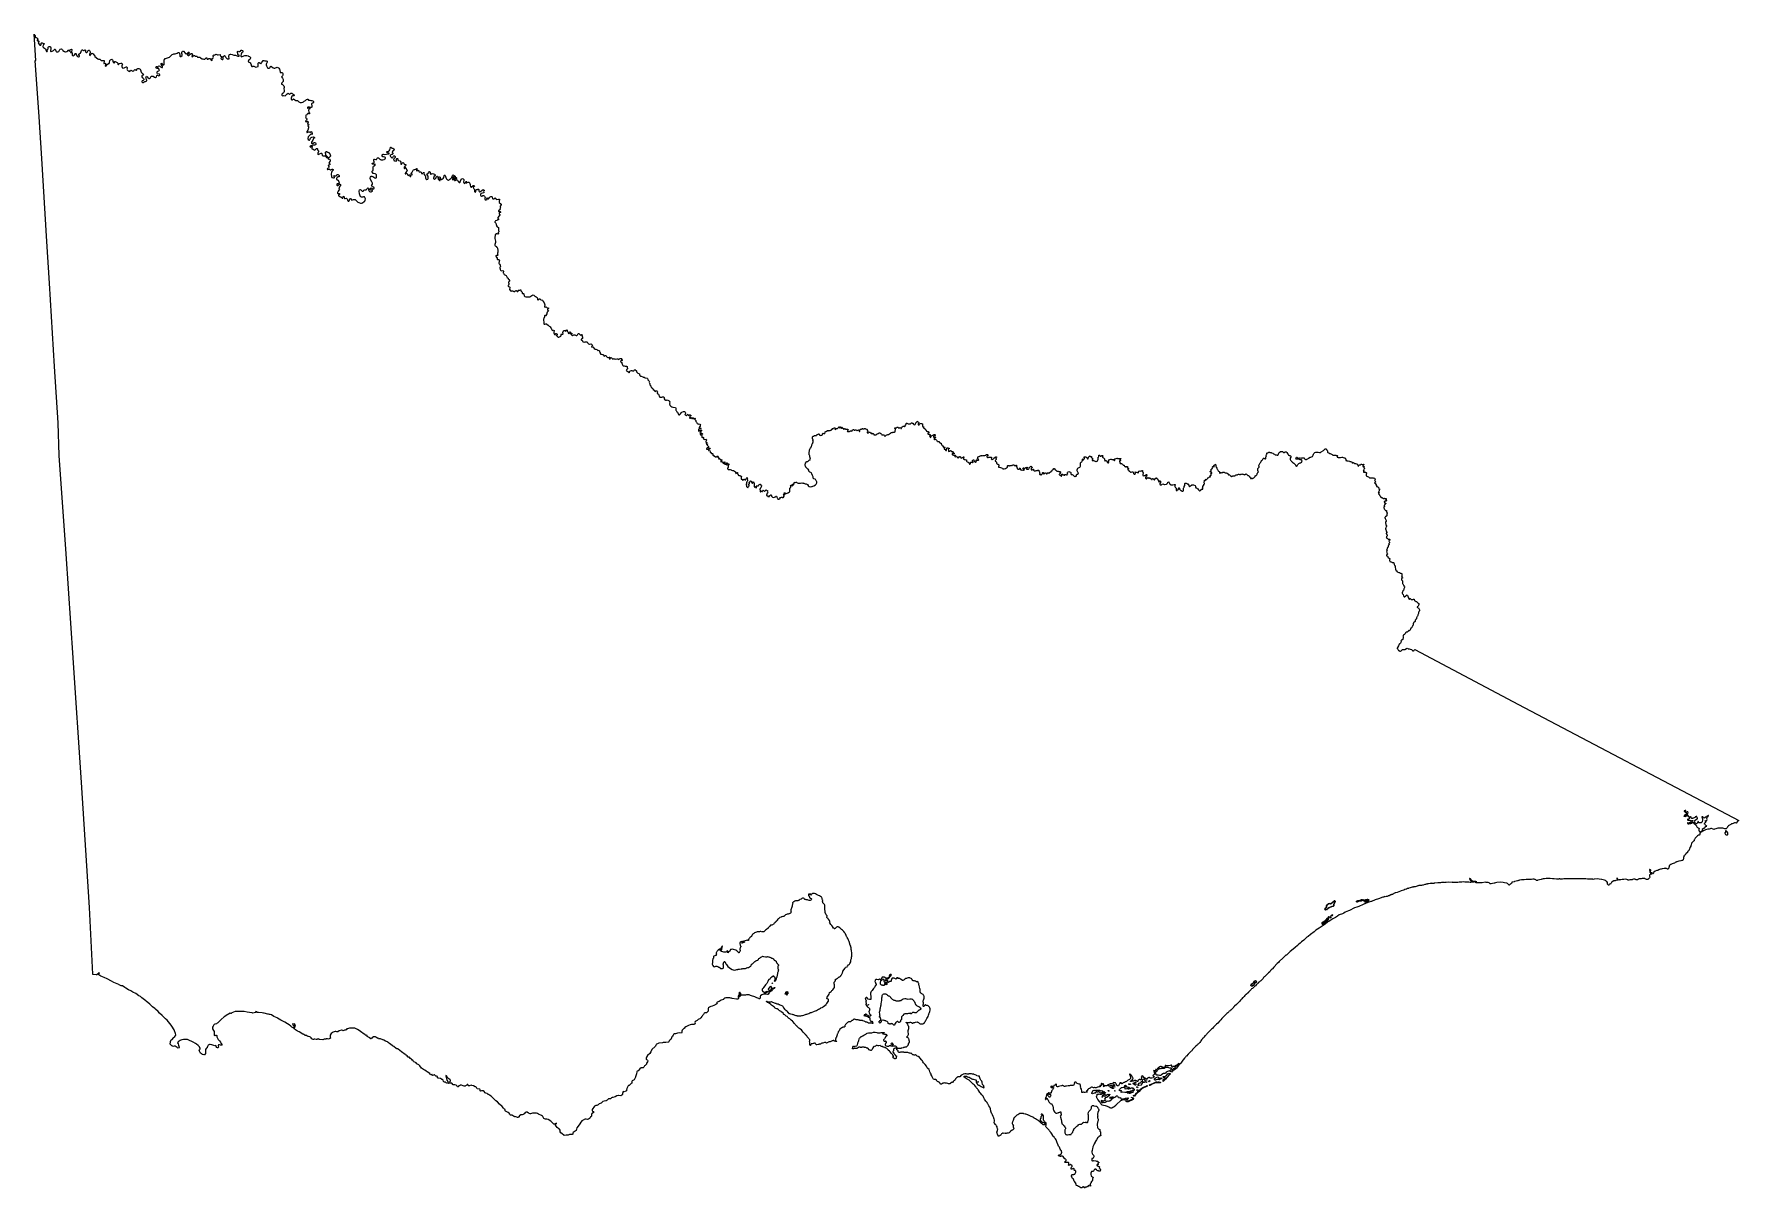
# Model space of a CAD drawing. Extents: x -58026 to 762744, y 5667851 to 6223244.
import ezdxf

# ---------------------------------------------------------------- set-up
doc = ezdxf.new("R2010")
doc.units = 0

# ---------------------------------------------------------------- blocks, each defined once
blk = doc.blocks.new('REGION0')
at = {"color": 7, "linetype": 'CONTINUOUS'}
for points in [[(531693.900299, 6015646.873568), (531894.66187, 6016183.654308), (532231.916902, 6016841.040499), (532330.7351, 6016945.939147), (532525.675105, 6017230.831158), (532778.77305, 6017708.603909), (532864.52983, 6017812.322797), (532961.748335, 6017942.176366), (533223.79302, 6018127.41866), (533421.833463, 6018311.351221), (533494.710235, 6018414.780169), (533590.023949, 6018633.585631), (533646.813079, 6018889.583524), (533744.278958, 6019007.449532), (533883.36986, 6019049.281018), (534111.27675, 6019042.962304), (534239.89543, 6019008.63929), (534368.357438, 6018936.374), (534599.834779, 6018854.160734), (534752.119032, 6018832.265191), (534978.079903, 6018927.865732), (535025.823341, 6019030.834772), (534975.523691, 6019487.451829), (535028.379553, 6019832.191659), (535101.751076, 6019961.675303), (535260.071286, 6020181.760505), (535244.973145, 6020283.309835), (535140.044776, 6020382.119722), (535099.054684, 6020482.219347), (535134.89937, 6020584.888449), (535381.631523, 6020833.687807), (535425.84574, 6021063.441041), (535425.21081, 6021533.065451), (535562.001121, 6021638.873914), (535686.991629, 6021681.405257), (535965.857837, 6021727.07596), (536216.185178, 6021849.061131), (536465.679689, 6022008.078763), (536578.680739, 6022049.430346), (536681.663089, 6022001.530096), (536877.633824, 6021803.72036), (536991.591392, 6021795.032128), (537282.5625, 6021840.942783), (537511.747496, 6021822.666503), (537730.715892, 6021714.258569), (538332.307954, 6021515.778969), (538749.085908, 6021171.549036), (539106.708175, 6021080.017667), (539210.177029, 6021007.24248), (539315.286807, 6020895.405245), (539559.586435, 6020775.519647), (539928.926047, 6020748.125223), (540519.749037, 6020485.428694), (540773.539633, 6020492.687217), (540958.015661, 6020701.244765), (541071.717608, 6021200.283188), (541346.922662, 6021767.447743), (541482.880142, 6021911.108501), (541856.392152, 6022163.567114), (542106.933885, 6022272.624915), (542220.174064, 6022300.919156), (542741.097032, 6022290.641248), (542842.133362, 6022331.742882), (542942.988284, 6022334.802259), (543188.78041, 6022188.961945), (543360.013613, 6021977.594968), (543501.858627, 6021880.624706), (543755.715189, 6021874.815888), (543895.119433, 6021904.619822), (544269.117947, 6022131.133716), (544483.707799, 6022188.502038), (544712.975254, 6022169.155976), (544945.747192, 6022024.105501), (545090.750364, 6021824.266178), (545344.549206, 6021386.835215), (545436.778974, 6021275.767823), (545553.985405, 6021164.250522), (545670.391989, 6021091.655298), (545736.342252, 6020992.155551), (545939.511609, 6020539.657656), (546145.45157, 6020431.989571), (546528.240154, 6020378.84039), (546799.289302, 6020221.562403), (546995.763034, 6019998.787748), (547038.080707, 6019834.74114), (547017.243459, 6019681.452341), (546958.153738, 6019540.341064), (546727.039215, 6019164.897484), (546658.417298, 6018908.699633), (546683.756778, 6018451.582678), (546910.014499, 6018089.556367), (546951.334425, 6017976.539371), (547160.737641, 6017754.024663), (547397.863386, 6017443.05796), (547619.239567, 6017271.822814), (547722.106475, 6017223.902568), (547982.411288, 6017002.417651), (548409.150222, 6016709.477278), (548758.807003, 6016465.846868), (548886.71654, 6016418.546496), (549016.605079, 6016321.216307), (549176.05497, 6016096.712005), (549410.624503, 6015430.097692), (549540.768664, 6015318.890328), (549655.971354, 6015259.232471), (549782.421377, 6015275.819095), (549907.791193, 6015355.412894), (549993.259369, 6015472.059151), (550209.580849, 6015885.105077), (550368.742135, 6016118.237623), (550865.628467, 6016488.062346), (551465.868211, 6016798.139231), (551667.198745, 6016867.285157), (552091.364975, 6017133.760916), (552300.174491, 6017380.870618), (552385.131424, 6017523.451596), (552467.56513, 6017742.027106), (552394.878012, 6018070.230301), (552328.845291, 6018169.780038), (552096.592841, 6018289.955576), (551727.385162, 6018317.320006), (551485.658237, 6018361.331048), (550930.473786, 6018688.674418), (550574.137871, 6018716.348785), (550321.345022, 6018671.107994), (549991.956526, 6018649.352422), (549558.101428, 6018712.489571), (549504.528178, 6018838.233976), (549521.992876, 6019105.339607), (549700.325751, 6019517.735665), (549812.865034, 6019583.982181), (549952.261032, 6019613.80611), (550055.433035, 6019552.98849), (550238.334108, 6019354.838822), (550470.545329, 6019234.713274), (550865.059503, 6019194.841389), (551385.025953, 6019222.54575), (551525.386715, 6019201.42005), (552173.773943, 6019156.779137), (552388.726612, 6019201.200095), (552488.583787, 6019254.179311), (552614.530813, 6019296.690658), (553044.403168, 6019334.482966), (553287.144332, 6019290.531912), (553389.524735, 6019267.616576), (553522.670383, 6019055.619728), (553591.861262, 6018854.210724), (553671.062596, 6018741.913582), (553904.436482, 6018570.778416), (554007.196193, 6018523.008139), (554388.582984, 6018495.813674), (554603.717061, 6018527.197286), (554728.385981, 6018581.776177), (555203.593988, 6018850.231534), (555489.741277, 6019073.926001), (556363.82551, 6019569.505128), (556578.250445, 6019638.791025), (556955.811163, 6019738.510727), (557432.181834, 6019943.059092), (557667.188397, 6020178.781111), (557846.667444, 6020540.087568), (557961.631005, 6020975.139015), (558164.907558, 6021438.894619), (558361.373045, 6021647.7821), (558597.929826, 6021806.489796), (558987.776852, 6021945.311539), (559468.237462, 6021997.100998), (559772.154545, 6022043.291596), (560114.612705, 6022053.379542), (560242.456275, 6022006.02918), (560816.787576, 6021920.886511), (561324.706847, 6021898.281112), (561658.465641, 6022237.921979), (562709.513938, 6022776.012452), (563017.834302, 6023090.048531), (563213.829775, 6023324.910726), (563462.524439, 6023522.78045), (563575.311097, 6023576.099597), (563789.529886, 6023608.383026), (563891.943272, 6023585.557672), (564138.601213, 6023389.767524), (564206.159415, 6023264.26307), (564402.814556, 6023028.561047), (564628.297168, 6022704.457017), (564657.132886, 6022565.155372), (564619.853424, 6022094.781115), (564712.833564, 6021944.801643), (564842.713857, 6021846.561639), (565342.370792, 6021696.002285), (565832.660448, 6021417.269021), (565947.747697, 6021357.721142), (566541.267078, 6021019.160055), (566902.369091, 6020851.70414), (567264.576048, 6020582.388958), (567404.565747, 6020573.330802), (567884.844948, 6020638.077623), (568114.310303, 6020606.803989), (568355.707394, 6020626.779922), (568610.322575, 6020583.088816), (568856.625944, 6020412.233593), (568997.135131, 6020378.190522), (569251.305035, 6020359.444338), (569457.071834, 6020263.753815), (569549.606698, 6020139.789048), (569539.86011, 6020024.612492), (569327.364703, 6019917.364322), (569280.26444, 6019776.532988), (569410.416847, 6019665.355618), (569797.006765, 6019473.394691), (570495.02573, 6019493.780541), (570789.68273, 6019399.89965), (570916.668733, 6019391.45137), (571623.279868, 6019525.933996), (571914.622038, 6019546.849739), (572298.80417, 6019418.905782), (572695.363314, 6019328.12426), (572798.304434, 6019280.234008), (573015.491727, 6019210.768148), (573316.019768, 6018927.18587), (573396.004458, 6018776.996441), (573453.10693, 6018575.297496), (573430.257695, 6018472.988321), (573544.47913, 6018018.680794), (573749.47082, 6017960.952544), (573995.279438, 6017815.122227), (574223.656342, 6017783.918579), (574617.370669, 6017783.018762), (575228.791778, 6017736.548221), (575343.351293, 6017701.955262), (575460.500003, 6017590.467955), (575563.581302, 6017530.680125), (575782.211618, 6017447.267103), (576164.670368, 6017408.135068), (576538.462736, 6017202.996824), (576591.500006, 6017102.147351), (576584.928068, 6016886.2313), (576676.828003, 6016787.261445), (576790.6289, 6016790.590768), (577041.294321, 6016899.658567), (577242.91346, 6016955.677165), (577345.467025, 6016920.834257), (577555.397975, 6016672.394826), (577673.346532, 6016574.95466), (578002.001148, 6016622.624957), (578103.639425, 6016586.782252), (578208.839907, 6016476.034795), (578692.145332, 6016438.992335), (578819.502398, 6016416.666879), (578936.444961, 6016319.106737), (579174.840566, 6015995.272652), (579234.532233, 6015666.829506), (579396.084814, 6015340.465936), (579536.561018, 6015306.362878), (579622.086915, 6015424.058921), (579653.701482, 6015640.52486), (579727.138971, 6015756.881176), (579851.692449, 6015824.417429), (580028.829676, 6015854.981208), (580485.484533, 6015855.351133), (580598.444354, 6015896.692718), (580882.002448, 6016197.25154), (580981.917343, 6016250.240754), (581083.629833, 6016253.300132), (581467.993373, 6016125.286188), (581658.60431, 6016130.275173), (581987.679464, 6016164.928119), (582090.694797, 6016105.180281), (582156.983139, 6015992.63319), (582148.910457, 6015852.601693), (582025.973165, 6015709.210879), (581913.392653, 6015641.924575), (581691.785587, 6015394.624912), (581682.063737, 6015279.568332), (581749.918789, 6015142.056322), (581879.056957, 6015081.728602), (582168.824171, 6015128.719037), (582270.610873, 6015131.758418), (582312.153437, 6015005.794058), (582203.745322, 6014786.728648), (582181.877343, 6014684.439469), (582234.931105, 6014584.549801), (582351.568573, 6014499.037207), (582422.408621, 6014258.766113), (582413.099063, 6014131.611995), (582266.661114, 6013911.906715), (582223.98887, 6013656.288746), (582252.065969, 6013555.959168), (582267.394994, 6013441.342497), (582207.818769, 6013325.206137), (582108.580033, 6013246.262205), (581906.680535, 6013202.111192), (581871.833597, 6013099.49208), (582195.243856, 6012867.399322), (582147.417959, 6012764.460275), (582035.703261, 6012660.351466), (581975.887906, 6012556.192667), (581965.926927, 6012454.123443), (582031.943156, 6012354.55371), (582236.209211, 6012334.777736), (582729.582813, 6012387.826938), (582946.22588, 6012343.405979), (583008.985001, 6012357.673075), (583179.35239, 6012184.348355), (583282.244035, 6012136.448105), (583386.191148, 6012037.728199), (583519.320304, 6011825.701357), (583536.042876, 6011699.077131), (583513.086446, 6011596.687972), (583329.286577, 6011350.178148), (583238.615273, 6011004.59849), (583321.716892, 6010752.559791), (583362.748213, 6010652.550148), (583596.303507, 6010468.507609), (583942.620721, 6010338.744022), (584405.888745, 6010110.550471), (584719.395746, 6009776.288509), (584862.312719, 6009679.39823), (585118.214251, 6009622.669777), (585461.64542, 6009581.838088), (585906.178886, 6009581.92807), (586400.022501, 6009622.109891), (586643.332628, 6009540.176568), (586896.265656, 6009585.257392), (587264.731209, 6009544.88561), (587370.385212, 6009408.273417), (587487.237071, 6009310.703277), (587582.880619, 6009083.889444), (587551.58764, 6008854.466143), (587379.653541, 6008621.223619), (587400.284643, 6008341.92047), (587585.552273, 6008080.933593), (587797.915747, 6007756.659598), (587814.011635, 6007655.110268), (587728.551705, 6007538.484007), (587502.813471, 6007442.903462), (587428.92246, 6007339.474515), (587373.00739, 6007096.533965), (587489.669595, 6007011.061363), (587706.098271, 6006978.507989), (587808.998161, 6006930.657728), (587901.178455, 6006819.690316), (587929.247309, 6006718.350943), (587858.803061, 6006500.18535), (587887.787204, 6006399.835776), (588307.475941, 6005915.94427), (588298.875525, 6005750.957853), (588238.952975, 6005647.838843), (588242.152362, 6005545.969578), (588333.087533, 6005446.989725), (588397.264939, 6005436.25191), (588613.10816, 6005429.743235), (588716.527539, 6005355.918262), (588831.82918, 6005334.342654), (589038.997772, 6005174.825123), (589117.935239, 6005075.515337), (589158.86761, 6004975.4757), (589162.289636, 6004860.629077), (589392.051841, 6004816.34809), (589445.946679, 6004716.628388), (589474.864855, 6004577.326742), (589468.020805, 6004374.398048), (589484.314593, 6004259.851363), (589585.730232, 6004237.965818), (589786.005298, 6004357.931399), (589779.317918, 6004154.002909), (589684.053679, 6003923.349857), (589511.04762, 6003739.967184), (589572.470914, 6003373.591759), (589455.775726, 6003027.452215), (589183.745323, 6002752.118258), (589148.94786, 6002649.52914), (589265.304968, 6002577.0139), (589607.705407, 6002587.041859), (589572.907944, 6002484.452741), (589435.870258, 6002391.671626), (589378.46269, 6002173.725988), (589269.881412, 6001966.718124), (589311.118879, 6001853.701128), (589427.327563, 6001794.163247), (589664.667699, 6001470.359156), (589785.28791, 6001245.035021), (590006.754796, 6001060.822516), (590111.312102, 6000937.057708), (590200.56512, 6000482.410251), (590279.766455, 6000370.113108), (590382.979688, 6000309.245498), (590599.111513, 6000290.80925), (590705.540625, 6000115.095017), (590860.249156, 6000031.402052), (591075.589379, 6000049.798308), (591320.886755, 5999929.972698), (591400.615824, 5999792.800619), (591504.810312, 5999681.113352), (591607.38037, 5999646.200459), (592023.556377, 5999759.637369), (592149.841483, 5999789.261339), (592251.273613, 5999766.336005), (592484.26819, 5999608.348163), (592599.338947, 5999598.690129), (592825.209114, 5999694.250678), (592951.939495, 5999697.899935), (592980.247478, 5999584.553007), (592913.184027, 5999251.570784), (592958.354762, 5998998.712253), (593042.511849, 5998747.773331), (593057.618235, 5998646.104025), (592987.866638, 5998440.945785), (592861.383633, 5998424.319169), (592769.186848, 5998536.236389), (592654.041878, 5998545.894423), (592469.32672, 5998349.274444), (592256.138661, 5998267.001191), (592140.630874, 5998301.604147), (592039.973853, 5998286.467228), (591992.114973, 5998183.588169), (591969.892422, 5998055.244293), (592043.758696, 5997715.113526), (592109.807908, 5997614.57399), (592366.006291, 5997545.977953), (592620.12672, 5997528.201571), (592736.153995, 5997467.723881), (592789.471625, 5997354.896847), (592729.631533, 5997251.80783), (592404.893692, 5997064.216014), (592151.952419, 5996587.533042), (591931.631705, 5996276.246403), (591960.698306, 5996174.987014), (592130.801828, 5995963.750011), (592109.172978, 5995849.373292), (591997.309855, 5995757.152063), (591884.490213, 5995702.873112), (591774.300996, 5995572.679612), (591751.773349, 5995457.323093), (591863.356114, 5995129.999718), (591894.81401, 5994914.893503), (591935.977265, 5994801.866509), (592196.100669, 5994593.438934), (592355.377397, 5994331.942161), (592451.218846, 5994093.190758), (592530.197542, 5993993.960956), (592786.907167, 5993899.260232), (593014.475978, 5993906.04885), (593117.590261, 5993845.151245), (593133.694395, 5993744.581716), (593089.504915, 5993513.978655), (593092.877465, 5993400.12183), (593433.356622, 5992583.977954), (593398.996189, 5992456.433915), (593300.779938, 5992326.470369), (593241.591267, 5992197.416637), (593197.863555, 5991941.728682), (593226.451897, 5991815.514372), (593280.486915, 5991715.6447), (593261.224623, 5991486.541334), (593202.49772, 5991332.412706), (593090.799513, 5991227.224117), (592877.380571, 5991157.948218), (592665.116047, 5991036.622913), (592566.075211, 5990945.711418), (592505.51773, 5990829.535065), (592394.611125, 5990737.413816), (592224.13654, 5990478.076604), (592227.187502, 5990376.207339), (592331.357253, 5990265.489875), (592448.110162, 5990180.057265), (592502.903798, 5990041.245519), (592649.803514, 5989791.626329), (592844.685798, 5989162.204446), (592953.275322, 5988936.73034), (592872.391835, 5988642.280275), (592676.726196, 5988394.530703), (592642.159616, 5988278.974225), (592588.57812, 5987922.216842), (592617.158216, 5987795.882557), (592788.869678, 5987559.650641), (592787.550343, 5987191.015675), (592819.709136, 5986937.957185), (592873.727662, 5986838.197491), (592988.798419, 5986777.619821), (593094.303997, 5986653.905003), (593135.813577, 5986527.880655), (593126.314364, 5986412.834072), (593079.164626, 5986272.002738), (592993.424337, 5986168.303846), (592732.501086, 5985550.499598), (592645.218824, 5985039.233664), (592663.673024, 5984823.817512), (592704.959966, 5984710.78052), (592771.891485, 5984611.330763), (592896.131621, 5984259.212436), (592865.069525, 5984016.811776), (592896.543913, 5983801.70556), (593139.433502, 5983745.74695), (593230.739736, 5983633.709755), (593264.168389, 5983367.773885), (593233.732978, 5983100.398309), (593032.575606, 5983018.245031), (592933.163707, 5982951.298658), (592860.756949, 5982822.944784), (592888.858786, 5982721.575417), (593018.739079, 5982623.345412), (593189.75789, 5982425.145755), (593306.7087, 5982327.595611), (593372.708438, 5982227.156055), (593420.361172, 5981898.372978), (593376.006775, 5981681.747071), (593315.622457, 5981552.59336), (593130.890808, 5981356.993174), (593010.872544, 5981124.760444), (592987.957343, 5981022.381283), (593035.560602, 5980705.585766), (593163.799972, 5980633.320475), (593393.751832, 5980576.16211), (593718.234051, 5980344.129339), (593784.761523, 5980219.604686), (593825.867057, 5980118.655234), (593928.775193, 5980070.834968), (594157.42421, 5980077.563598), (594295.105072, 5980132.312454), (594497.581779, 5980151.528543), (594704.5937, 5980042.880658), (594757.63097, 5979942.121167), (594738.038844, 5979725.895179), (594627.899102, 5979595.741672), (594404.436722, 5979437.313919), (594283.330006, 5979204.991208), (594289.555619, 5979001.352658), (594502.537531, 5978652.123742), (594459.222111, 5978383.458428), (594266.360059, 5978047.856739), (594269.699626, 5977933.989916), (594352.636328, 5977694.908581), (594316.700938, 5977592.339458), (594075.839826, 5977165.736292), (593933.376375, 5976806.169481), (593845.335495, 5976332.745845), (593773.052424, 5976204.391971), (593672.016094, 5976163.330329), (593561.62073, 5976045.144385), (593442.006513, 5975787.946737), (593326.061696, 5975402.905111), (593180.398857, 5975158.184923), (593104.49586, 5974724.0033), (593220.877706, 5974650.538253), (593460.122633, 5974721.403829), (593476.243258, 5974568.90487), (593441.63545, 5974454.348187), (593296.335428, 5974233.473146), (593197.368804, 5974141.571852), (593124.21992, 5974013.117998), (593178.362133, 5973900.370948), (593281.591858, 5973839.573323), (593374.316377, 5973702.681187), (593267.219351, 5973470.638419), (593324.198136, 5973231.057185), (593453.806316, 5973145.894519), (593533.370468, 5973020.680006), (593485.833175, 5972904.813591), (593388.012725, 5972800.804761), (593152.841245, 5972578.130086), (593011.004477, 5972192.588562), (593065.097216, 5972092.828868), (593321.237877, 5972023.283024), (593562.098989, 5972018.244049), (593641.118915, 5971918.984253), (593669.088819, 5971817.614887), (593660.801746, 5971690.570746), (593717.764038, 5971450.989512), (593771.741335, 5971350.220024), (593889.145666, 5971226.805144), (594365.417386, 5970999.961318), (594482.054854, 5970913.488919), (594587.510957, 5970789.744107), (594628.65772, 5970689.674476), (594634.413319, 5970461.071007), (594479.465659, 5970126.169176), (594497.919858, 5969910.743025), (594610.714763, 5969532.530009), (594690.146981, 5969408.295297), (594833.294838, 5969297.337882), (595201.521261, 5969270.003446), (595330.082219, 5969235.74042), (595587.500986, 5969104.217191), (595808.489613, 5968906.957343), (596086.143682, 5968952.688034), (596328.093246, 5968947.779034), (596469.707376, 5968862.776336), (596548.669581, 5968763.486546), (596803.276515, 5967855.681327), (596999.18953, 5967658.011562), (597053.117351, 5967558.221874), (597149.049504, 5967319.390487), (597205.665471, 5967092.876594), (597182.065864, 5966595.897752), (597451.193731, 5965613.467723), (597526.057751, 5965234.414878), (597605.275577, 5965122.137732), (597839.638964, 5964900.262894), (598220.473283, 5964453.60381), (598983.21388, 5964140.797481), (599109.663902, 5964063.463222), (599312.660097, 5964010.763949), (599767.542098, 5963754.456119), (599982.783371, 5963777.931341), (600337.132038, 5963648.447697), (600400.196255, 5963546.868373), (600434.655639, 5962988.19209), (600433.913513, 5962886.242842), (600520.148552, 5962581.364899), (600543.781142, 5962403.0212), (600618.917275, 5962199.782569), (600529.433373, 5962086.105707), (600426.838578, 5962023.958357), (600375.112397, 5961821.079653), (600627.987704, 5961717.510734), (600754.478956, 5961640.146481), (600778.565067, 5961538.79711), (600752.854524, 5961424.3804), (600688.586414, 5961298.206082), (600369.356798, 5961033.769907), (600265.821977, 5960780.911376), (600252.22458, 5960666.794604), (600313.75507, 5960489.240744), (600554.327577, 5960309.367357), (600730.112486, 5960067.336622), (600815.819791, 5959698.441709), (600775.52235, 5959331.016498), (600797.645951, 5958886.976881), (600835.082084, 5958771.82032), (600972.342408, 5958554.874479), (601035.307675, 5958364.413247), (601286.401879, 5958057.925632), (601362.016272, 5957930.671534), (601386.374496, 5957816.324809), (601499.012729, 5957586.901507), (601662.008333, 5957383.502908), (601725.385892, 5957267.916436), (601735.816885, 5957052.340316), (601670.715945, 5956824.226747), (601529.464632, 5956508.580996), (601450.354002, 5956230.267646), (601435.684645, 5955874.300102), (601344.188756, 5955570.721895), (601254.408004, 5955419.002777), (601140.087618, 5955343.678109), (601011.369989, 5955192.198942), (600947.341008, 5955052.937288), (600779.760714, 5954800.718627), (600740.526987, 5954623.104779), (600637.552883, 5954383.223607), (600636.109861, 5954167.457525), (600735.777381, 5953887.814446), (601074.96194, 5953479.217614), (601236.555751, 5952919.251594), (601247.613428, 5952817.492307), (601397.951661, 5952549.896775), (601410.089544, 5952448.347445), (601511.092891, 5952346.52817), (601738.950306, 5952294.358789), (602364.463563, 5952771.881591), (602723.578328, 5953225.929171), (602838.170826, 5953288.246486), (602913.125551, 5953186.82713), (603039.385918, 5952982.728673), (603291.37892, 5952778.120321), (603391.87927, 5952650.426312), (603467.015404, 5952446.157891), (603501.804621, 5952027.353137), (603777.883734, 5951619.516151), (603890.150904, 5951416.117552), (603915.432662, 5951301.760829), (604028.65635, 5951237.15398), (604130.46779, 5951287.173799), (604323.255629, 5951526.934996), (604424.663023, 5951602.029711), (604550.96462, 5951486.773171), (604664.674812, 5951448.221018), (604815.252175, 5951218.617753), (604929.259218, 5951116.038633), (605055.536078, 5951051.701728), (605170.136822, 5951064.169191), (605271.552461, 5951037.294661), (605791.939449, 5951085.054939), (606122.828689, 5951221.77711), (606249.625036, 5951221.427181), (606351.708589, 5951169.687713), (606451.656467, 5951067.818448), (606476.29505, 5950940.474368), (606551.554871, 5950825.157841), (606550.66432, 5950724.308368), (606575.880112, 5950621.929207), (606764.833634, 5950418.100696), (606979.604894, 5950276.629492), (607219.831076, 5950160.803068), (607459.884095, 5950095.89628), (607774.999035, 5949788.718805), (608028.657697, 5949647.187613), (608229.716119, 5949442.619252), (608583.009318, 5949123.284252), (608682.55315, 5948894.680784), (608668.889786, 5948691.592122), (608538.110695, 5948210.390069), (608319.472134, 5947869.199517), (608217.941053, 5947755.202721), (608115.074146, 5947705.022935), (608000.704285, 5947629.788249), (607923.655116, 5947491.296438), (607910.057719, 5947377.189665), (607947.229985, 5947274.980469), (608390.963604, 5947119.492118), (608516.259208, 5947005.185385), (608704.759209, 5946775.352167), (608855.270605, 5946456.78701), (608890.950373, 5946138.901714), (608940.994402, 5946037.082439), (608926.737337, 5945809.038857), (608745.304025, 5945315.719271), (608539.380556, 5944935.876587), (608500.138583, 5944809.222367), (608486.178368, 5944568.191428), (608497.458683, 5944314.633039), (608392.926115, 5943959.795265), (608187.992147, 5943682.901626), (608136.397899, 5943568.934824), (608134.839434, 5943353.048767), (608031.749889, 5943125.22514), (607801.732062, 5942898.561276), (607607.897, 5942518.988537), (607543.216598, 5942265.840065), (607592.1227, 5942024.129264), (607602.528956, 5941770.690851), (607385.341663, 5941594.336748), (607270.584248, 5941544.956799), (607194.277205, 5941418.432552), (606899.43055, 5941090.699261), (606873.777729, 5940976.302547), (606897.063993, 5940722.0443), (606883.202729, 5940620.804907), (606831.732169, 5940506.828107), (606103.607626, 5939878.35603), (606001.317927, 5939751.36188), (605872.03958, 5939485.895915), (605846.20535, 5939384.476558), (605870.415149, 5939181.137947), (605957.623198, 5938978.239247), (605943.852638, 5938775.140587), (605904.486977, 5938648.476369), (605828.023263, 5938534.919483), (605596.941723, 5938308.325606), (605508.010292, 5938168.624041), (605263.083979, 5937650.059594), (604930.405391, 5937361.458338), (604840.921488, 5937247.601513), (604660.222057, 5936855.271371), (604530.828268, 5936450.003862), (604388.999746, 5936210.302652), (604109.053332, 5936034.638408), (604007.052238, 5936086.467858), (603867.953091, 5936099.475211), (603650.897731, 5935923.141103), (603433.504292, 5935658.824904), (602987.371133, 5935407.805998), (602516.137623, 5935297.078536), (602414.458117, 5935234.051365), (602260.920496, 5935031.9625), (602158.103063, 5934880.963235), (602093.430907, 5934677.814586), (601900.733771, 5934388.083559), (601797.899847, 5934287.124109), (601263.082632, 5933973.168014), (601146.981144, 5933745.984257), (601157.7832, 5933466.481149), (601194.559666, 5933238.487556), (601167.752426, 5933086.138567), (601064.712356, 5932807.205343), (600918.612486, 5931958.058184), (600880.038427, 5931844.341331), (600649.550587, 5931642.802354), (600394.753998, 5931543.502566), (600178.457256, 5931431.095446), (600063.625629, 5931329.816061), (600050.085952, 5931164.659678), (600136.848726, 5930935.746273), (600147.560078, 5930707.172798), (600031.384378, 5930391.107132), (599812.894241, 5930087.778874), (599584.236979, 5929937.21952), (599481.0155, 5929811.165178), (599353.666681, 5929736.53037), (599314.902967, 5929634.801076), (599174.360797, 5929522.044028), (598852.006005, 5928839.003059), (598813.679321, 5928712.298849), (598607.186888, 5928320.368625), (598516.927877, 5928092.744957), (598208.904363, 5927637.737573), (598296.706113, 5927497.706076), (598523.582273, 5927254.665546), (598774.132252, 5926783.441462), (598912.299619, 5926579.47298), (599013.368933, 5926477.77368), (599152.600013, 5926412.696926), (599253.413706, 5926411.857097), (599366.901261, 5926335.312678), (599456.005854, 5926233.303441), (599594.676218, 5926143.261769), (599809.612395, 5926090.822443), (599949.47016, 5926140.662298), (600192.219571, 5926329.543852), (600511.539891, 5926632.012285), (600614.992254, 5926846.918542), (600717.422131, 5926959.995525), (600831.536371, 5926997.257941), (601060.309075, 5926996.108175), (601162.079285, 5927008.21571), (601263.973183, 5927007.335889), (601644.955927, 5927080.251048), (601987.455316, 5927090.478966), (602765.195104, 5927491.337372), (603006.691146, 5927604.254388), (603335.997184, 5927525.270465), (603576.149153, 5927409.414047), (603918.582575, 5927368.632348), (604551.401649, 5927111.144759), (605084.066699, 5927005.41628), (605210.046708, 5926903.117103), (605450.536757, 5926774.323318), (605588.638158, 5926570.464813), (605701.259899, 5926341.061508), (605828.303622, 5926289.771947), (606031.209113, 5926376.904212), (606349.952224, 5926565.445835), (606465.187898, 5926690.710338), (606649.35883, 5926962.245067), (656626.143003, 5900618.667226), (762744.411739, 5844708.467586), (762120.53116, 5844286.353506), (762005.237765, 5844210.998844), (761749.806246, 5843970.987698), (761672.666373, 5843845.543231), (761671.1244, 5843540.985223), (761569.164535, 5843452.983136), (761113.268296, 5843582.086857), (760745.882949, 5843585.186226), (760618.575359, 5843560.521247), (760249.326451, 5843410.901701), (759930.896682, 5843222.350081), (759512.016038, 5843111.582627), (759309.118793, 5843125.259843), (759117.534847, 5843025.370175), (758799.253503, 5842785.898919), (758480.963913, 5842585.519706), (758213.171874, 5842460.985054), (757844.359996, 5842336.250444), (757602.294991, 5842173.363599), (757500.244422, 5842046.439434), (757307.605007, 5841667.946475), (757230.349692, 5841541.472218), (757153.745798, 5841390.103029), (756897.761808, 5841036.215062), (756553.341138, 5840759.381411), (756336.945446, 5840697.863932), (755956.713074, 5840738.585644), (755551.611235, 5840867.819339), (755045.341133, 5841061.579899), (754919.262174, 5841074.88719), (753979.351366, 5841004.951426), (753713.464116, 5841019.188528), (753160.027785, 5841036.425019), (752647.103286, 5840975.517417), (751707.563541, 5840702.922903), (751592.59998, 5840665.530514), (751020.808399, 5840466.571011), (750791.639894, 5840442.725865), (750298.225063, 5840548.044428), (749589.453517, 5840780.437125), (749310.026591, 5840820.49897), (748954.878077, 5840759.961293), (748433.666505, 5840573.079332), (747849.225799, 5840500.804043), (746693.282116, 5840165.592275), (746018.285548, 5839891.618041), (745051.138717, 5839364.755283), (744821.508445, 5839176.153672), (744617.308356, 5839063.996501), (744491.171676, 5839077.263801), (744466.046589, 5839178.643165), (744722.731476, 5839544.498697), (744837.225024, 5839657.755644), (745169.276928, 5839909.414419), (745335.166823, 5840136.658164), (745361.446329, 5840262.952457), (745324.315292, 5840365.011684), (745123.009495, 5840582.337448), (745161.707243, 5840733.916594), (745263.716582, 5840770.999046), (745569.027213, 5840921.368439), (745709.627104, 5841022.167921), (745836.332748, 5841071.847809), (746103.267219, 5841057.490731), (746217.224788, 5841094.88312), (746421.837168, 5841283.964633), (746423.832662, 5841613.467564), (746526.254294, 5841726.504556), (746640.467484, 5841801.74924), (746754.202414, 5841801.25934), (747149.260814, 5841912.466704), (747276.246816, 5842038.980952), (747188.346116, 5842140.900207), (746897.581155, 5842244.519115), (746695.51674, 5842448.907513), (746482.782203, 5842779.780164), (746368.783406, 5842882.249307), (746255.584455, 5842996.566038), (746192.924285, 5843124.050089), (746193.732377, 5843225.879362), (746373.582487, 5843503.342885), (746577.576429, 5843717.329329), (746679.709457, 5843754.401783), (746794.05458, 5843868.73851), (746897.218338, 5844083.494797), (746872.662213, 5844209.849078), (746759.298346, 5844325.185602), (746645.538678, 5844325.78548), (746518.354775, 5844389.982412), (746519.162868, 5844491.811685), (746837.114378, 5844654.318608), (747065.977787, 5844602.309194), (747179.481834, 5844613.706874), (747293.975382, 5844676.054183), (747359.167027, 5844803.188306), (747437.486056, 5845157.296228), (747363.595045, 5845487.169083), (747364.411384, 5845588.998356), (747468.251301, 5846006.553364), (747648.455982, 5846360.851248), (748019.098437, 5846814.988809), (748133.963048, 5846903.310832), (748134.61447, 5847017.147661), (748046.491132, 5847119.076913), (747945.710423, 5847119.97673), (747843.03317, 5847018.957292), (747613.650273, 5846868.277963), (747359.966874, 5846780.975733), (747244.228203, 5846680.676148), (747115.807424, 5846427.347713), (747013.979493, 5846339.295635), (746759.669409, 5846277.978116), (746531.523389, 5846254.202956), (746416.279469, 5846178.86829), (746339.66733, 5846027.409119), (746224.28323, 5845914.202162), (746109.839157, 5845850.83506), (745755.144165, 5845955.073843), (745642.481194, 5846044.485643), (745491.969798, 5846362.820847), (745416.817174, 5846464.01025), (745277.751009, 5846528.987024), (745073.987951, 5846530.656684), (744972.481608, 5846467.559528), (744946.012448, 5846353.162813), (744982.574521, 5846137.266758), (745082.769775, 5845882.848544), (745143.12111, 5845489.758556), (745193.214614, 5845337.109627), (745192.68688, 5845223.272799), (745242.128962, 5845057.646511), (745265.538914, 5844804.488041), (745033.838935, 5844247.511412), (745032.288716, 5843993.863041), (744942.37603, 5843855.121282), (744611.016777, 5843616.529846), (744471.035324, 5843579.547374), (744344.181256, 5843579.837315), (744217.351925, 5843631.996698), (744014.611351, 5843632.736548), (743912.437094, 5843557.651831), (743570.679832, 5843572.348839), (743431.069442, 5843611.310909), (743367.898029, 5843713.800047), (743407.412115, 5843827.376929), (743369.357543, 5843929.456151), (743294.287377, 5844030.725538), (743192.624362, 5844069.467652), (743155.534555, 5844171.51688), (743028.837157, 5844210.768891), (742927.149405, 5844109.669469), (742809.629632, 5843678.927146), (742732.687659, 5843540.445333), (742656.215699, 5843427.058413), (742476.695423, 5843186.617354), (742374.694329, 5843098.515287), (742234.737614, 5843061.612798), (741993.711585, 5843126.389613), (741843.35686, 5843342.805562), (741591.149467, 5843510.201489), (741476.804344, 5843535.626314), (741362.615892, 5843600.143182), (741300.541176, 5843701.682514), (741288.03223, 5843816.229198), (741517.68724, 5844004.820811), (741544.527463, 5844106.220171), (741432.070638, 5844462.247703), (741420.600669, 5844575.754599), (741459.471579, 5844677.483892), (741663.638684, 5844840.590692), (742402.227203, 5845267.583779), (742745.320293, 5845429.730775), (742860.19315, 5845518.002807), (742886.068609, 5845619.432162), (742649.132519, 5846102.513832), (742524.414124, 5846471.238779), (742424.128166, 5846586.015416), (742297.480243, 5846625.247431), (742195.701787, 5846624.987484), (741840.033785, 5846539.604863), (741737.447236, 5846438.515439), (741647.114012, 5846222.999307), (741531.977288, 5846097.724806), (740808.404451, 5845899.575139), (740566.463133, 5845773.630775), (740451.037805, 5845711.223478), (740222.735114, 5845649.516038), (740108.629121, 5845663.033287), (739742.447667, 5845931.718597), (739705.308384, 5846033.867804), (739731.92597, 5846236.016658), (739631.788437, 5846439.605218), (739492.45016, 5846465.609924), (739378.401887, 5846429.237328), (739275.881305, 5846366.110177), (739162.138129, 5846315.74043), (739047.570368, 5846304.372744), (738807.13804, 5846482.87641), (738505.73594, 5846852.941084), (738380.275419, 5847069.896924), (738280.014198, 5847184.493598), (738165.899959, 5847247.960679), (737949.726904, 5847224.385478), (737734.23001, 5847125.0357), (737632.352603, 5847074.855914), (737098.648577, 5846963.69854), (736972.619093, 5847065.807756), (737023.314544, 5847167.767002), (737684.499323, 5847391.46147), (737786.986921, 5847453.618818), (737888.732394, 5847554.548274), (738121.421874, 5848111.664875), (738238.768485, 5848655.294221), (738201.348843, 5848770.320807), (738101.31026, 5848872.030105), (737961.963737, 5848899.014612), (737847.676335, 5848873.619781), (737541.170057, 5848685.348103), (737427.385652, 5848686.927782), (737313.63423, 5848776.359578), (737199.676661, 5848827.929081), (737085.859273, 5848828.388988), (736946.677667, 5848892.335971), (736845.690812, 5848995.055063), (736846.993655, 5849121.849255), (737051.16076, 5849284.966053), (737166.041863, 5849424.187715), (737183.143744, 5849555.311025), (736989.358157, 5849564.159224), (736862.067058, 5849539.574228), (736544.189761, 5849414.899605), (736454.771825, 5849302.262532), (736453.460736, 5849175.358363), (736553.631253, 5848971.819793), (736667.844442, 5848907.372911), (736781.60411, 5848817.951112), (736956.96848, 5848601.055261), (737196.848337, 5848396.516894), (737538.218045, 5848216.073623), (737613.213999, 5848114.864224), (737497.434099, 5847785.861191), (737471.030906, 5847620.574835), (737342.676093, 5847508.067735), (737241.334667, 5847482.862866), (736809.689455, 5847447.740015), (736542.870426, 5847323.275349), (736491.119507, 5847221.346097), (736464.394726, 5847019.077268), (736348.532367, 5846790.91371), (736360.686742, 5846689.394374), (736462.011677, 5846714.499264), (736690.644201, 5846713.439479), (736791.944399, 5846737.544573), (737007.70516, 5846685.195229), (737122.495559, 5846735.564976), (737338.652121, 5846898.881733), (737758.481038, 5847010.728967), (737999.432854, 5847046.811623), (738101.062885, 5847008.029517), (738138.226905, 5846906.010282), (738263.695672, 5846778.796176), (738729.693071, 5846229.647954), (738843.675376, 5846128.298583), (739006.332901, 5845898.165426), (738737.073101, 5845506.945058), (738533.689352, 5845356.855608), (738304.322947, 5845294.128376), (738089.131148, 5845321.502804), (737986.882679, 5845245.358303), (737961.337053, 5845132.021373), (738036.695824, 5845016.804825), (738163.154092, 5844940.650326), (738276.526206, 5844914.075735), (738631.493311, 5844886.791288), (738872.107047, 5844796.019765), (739150.775355, 5844743.020553), (739253.065054, 5844768.175432), (739354.389989, 5844793.360306), (739455.797382, 5844766.555762), (739441.919626, 5844665.446343), (739530.00998, 5844563.387116), (739644.107728, 5844549.879866), (740012.746443, 5844674.524495), (740228.705105, 5844711.157038), (740342.794607, 5844697.519814), (740495.202547, 5844619.91561), (740633.435881, 5844505.068987), (740556.254778, 5844378.684712), (740239.342244, 5844304.99971), (740136.994825, 5844192.002711), (740058.914925, 5843963.679185), (739982.475949, 5843850.272269), (739867.48765, 5843761.960245), (739740.460419, 5843725.307705), (739346.655387, 5843701.902469), (739105.151099, 5843652.772469), (738850.420477, 5843515.60039), (738647.84482, 5843466.330419), (738521.007243, 5843466.640356), (738165.627846, 5843557.921776), (737988.465881, 5843534.116621), (737924.230754, 5843407.012493), (737961.658641, 5843292.985703), (738061.614766, 5843191.266408), (738264.965532, 5843113.692198), (738505.93384, 5843098.885212), (738632.491058, 5843110.582831), (739089.888041, 5843196.275388), (739547.260287, 5843332.817595), (740080.35412, 5843380.067978), (740297.343513, 5843505.522442), (740526.850097, 5843745.003696), (740640.906616, 5843782.466071), (740881.734744, 5843679.746979), (740982.696862, 5843577.077877), (741082.64474, 5843335.59703), (741220.828599, 5843131.878496), (741372.2223, 5843054.174312), (741800.461978, 5842683.959668), (741926.912, 5842606.755383), (742040.383064, 5842530.360933), (742103.406052, 5842428.781609), (742253.092863, 5842059.656743), (742329.09481, 5841957.367564), (742440.826, 5841728.184214), (742667.70216, 5841486.423423), (742807.378517, 5841396.591708), (743387.984905, 5841088.464427), (743489.94477, 5841036.71496), (743577.952666, 5840934.72572), (743589.364915, 5840820.209029), (743525.171017, 5840694.024714), (743524.329941, 5840593.195237), (743408.665483, 5840352.114309), (743520.808965, 5840009.054138), (743532.196476, 5839806.565354), (743569.253301, 5839704.516126), (743669.852601, 5839576.942093), (743909.179986, 5839398.298455), (743997.534207, 5839194.549928), (744057.118678, 5838737.612936), (744043.595494, 5838623.496164), (743980.143722, 5838510.289207), (743927.72489, 5838345.442761), (743926.661176, 5838116.779305), (744026.576071, 5838015.090003), (744076.710804, 5837913.320718), (744012.525152, 5837787.136403), (743809.133157, 5837724.919067), (743581.06135, 5837701.083918), (743238.034227, 5837588.96674), (742740.99947, 5837300.755404), (742421.728625, 5837011.424297), (742255.657321, 5836884.990032), (742114.678121, 5836658.41615), (741923.209616, 5836418.654953), (741718.556007, 5836229.583438), (741296.18737, 5835623.556793), (741269.124509, 5835395.323249), (741203.116526, 5835028.487918), (741152.346862, 5834926.558665), (740909.424289, 5834750.694462), (740705.908606, 5834650.534849), (740489.331506, 5834462.123199), (740387.231462, 5834336.128845), (740296.485945, 5834095.627799), (739976.629645, 5833742.369703), (739704.805388, 5832907.889559), (739627.632531, 5832781.395307), (739536.144889, 5832300.223248), (739342.565448, 5831920.750489), (739163.605889, 5831655.244531), (738916.527411, 5830832.362027), (738621.895148, 5830327.834722), (738506.379115, 5830214.547781), (738404.691364, 5830164.387991), (738239.147793, 5830013.098785), (738137.047749, 5829887.094433), (738122.790685, 5829760.000303), (738071.542762, 5829633.186116), (737917.741274, 5829355.272684), (737405.995932, 5828826.190377), (737177.313932, 5828688.478408), (737010.352076, 5828461.244661), (736984.913647, 5828346.907934), (736894.695864, 5828221.213519), (736792.752491, 5828133.171439), (736652.655597, 5828057.2169), (736320.818085, 5827793.59056), (736295.049821, 5827692.151208), (736331.158373, 5827451.320228), (736138.535451, 5827071.757487), (736084.9622, 5826590.365473), (736096.43217, 5826475.85878), (736069.608438, 5826235.617681), (735928.216946, 5825982.979105), (735850.813206, 5825729.730653), (735658.371691, 5825527.97172), (735226.272959, 5825377.912264), (734820.494961, 5825305.387027), (733778.129538, 5825071.404653), (733308.108167, 5825010.397071), (732914.698935, 5824874.124809), (732761.482903, 5824848.899943), (732507.601603, 5824724.665231), (732328.592569, 5824598.090995), (732124.920215, 5824410.019276), (731743.14587, 5824196.172804), (731031.199673, 5824011.110473), (730649.235674, 5823848.203632), (730368.679067, 5823660.451848), (729948.998576, 5823447.81513), (729540.977709, 5823196.516281), (729298.912703, 5822982.559831), (729209.552489, 5822868.872972), (729105.844505, 5822628.981801), (729091.463753, 5822413.025758), (729066.247961, 5822286.671477), (728948.6045, 5821906.778803), (728935.56782, 5821767.647123), (728883.346888, 5821640.822938), (728678.734508, 5821400.72181), (728564.983086, 5821351.451839), (728349.346012, 5821352.761572), (728171.961409, 5821429.865878), (727907.24507, 5821621.876794), (727678.530087, 5821673.836218), (727539.447431, 5821687.893357), (727298.569827, 5821650.780911), (726802.054559, 5821527.286048), (726028.948935, 5821494.762668), (725901.187824, 5821445.062784), (725838.280278, 5821444.792839), (725392.46046, 5821283.405689), (724973.86842, 5821197.663142), (724567.084429, 5821124.008134), (724223.051313, 5820960.901334), (723789.831146, 5820634.057862), (723598.700721, 5820559.063127), (723180.273598, 5820562.072515), (722455.439147, 5820325.900587), (721716.397106, 5819772.883152), (721600.328602, 5819506.807311), (721560.262044, 5819279.333612), (721470.242162, 5819102.619582), (721368.859506, 5819077.4747), (721129.260009, 5819307.017977), (721079.958106, 5819421.834607), (720839.352615, 5819512.466159), (720496.259525, 5819540.080538), (720382.697758, 5819527.683062), (720256.767224, 5819629.78228), (720193.843186, 5819859.115599), (720146.017289, 5820277.400459), (720288.571445, 5820707.81285), (720276.375841, 5820809.412169), (720188.343208, 5820911.381414), (719985.841763, 5820950.993351), (719936.902678, 5821179.626813), (719873.516872, 5821154.331962), (719771.185945, 5821041.224984), (719706.967309, 5820915.120653), (719730.921487, 5820774.779219), (719893.752174, 5820444.82638), (719940.951387, 5819873.642642), (720002.514861, 5819606.367046), (720115.087127, 5819390.13106), (720216.164686, 5819288.491748), (720443.486122, 5819159.478009), (720784.963026, 5819069.036418), (720861.055677, 5818966.717244), (720733.772824, 5818942.032269), (720085.509283, 5818718.497769), (719753.770722, 5818542.673557), (719676.812257, 5818404.241735), (719624.731504, 5818137.54602), (719686.105323, 5817883.1578), (719823.687235, 5817514.672804), (719822.796684, 5817375.881055), (719719.443272, 5817159.975002), (719297.478682, 5816681.702353), (719079.870851, 5816441.401265), (718850.760067, 5816278.694384), (718635.370368, 5816267.096744), (718317.864133, 5816307.168588), (717685.622268, 5816552.238705), (717394.758356, 5816706.727259), (717116.279703, 5816796.698945), (716685.74768, 5816850.348025), (716227.583834, 5816751.678109), (715644.008941, 5816680.252648), (715250.06373, 5816605.947772), (714666.018824, 5816559.447237), (714437.221382, 5816472.684898), (713927.892072, 5816146.241344), (713559.236865, 5816110.278664), (713242.192398, 5816137.493125), (713014.277262, 5816240.44217), (712775.048827, 5816407.098248), (712647.741237, 5816433.262922), (712000.335264, 5816399.429808), (711581.652519, 5816275.615011), (711313.926447, 5816187.992846), (711148.737448, 5816163.467838), (710654.679441, 5816154.919578), (710272.822638, 5816080.844655), (709816.176026, 5816046.071733), (709702.317408, 5816046.641617), (709473.429262, 5816060.688758), (709321.474844, 5816112.308251), (709132.570797, 5816215.157317), (708790.096146, 5816306.688686), (708016.528755, 5816387.902155), (707306.635773, 5816379.713822), (706519.536952, 5816346.860509), (705884.681154, 5816198.420723), (705528.444188, 5816187.782889), (705402.060133, 5816163.177897), (705160.341453, 5816076.035634), (704919.166999, 5816052.950333), (704805.555757, 5816091.422502), (704691.796089, 5816180.864297), (704099.711485, 5816920.093829), (703960.999892, 5817010.035521), (703910.378654, 5816997.95798), (703909.529332, 5816896.048723), (703971.826686, 5816692.640126), (704046.88036, 5816591.400733), (704287.444622, 5816411.877275), (704463.501643, 5816207.96878), (704487.686705, 5816106.549423), (704411.247728, 5815992.072725), (704309.362076, 5815941.972922), (703674.003281, 5815819.587834), (703458.531124, 5815808.930003), (703242.514741, 5815733.425372), (703140.892956, 5815722.277641), (702810.655138, 5815660.250266), (702593.61627, 5815585.645452), (701690.201569, 5815198.884176), (701460.662001, 5815048.164854), (701359.2711, 5814934.168058), (701178.917993, 5814592.697564), (701037.575976, 5814340.108977), (700845.99203, 5814100.287792), (700630.486889, 5814089.659955), (700515.383149, 5814052.277564), (700401.211189, 5813976.882911), (700285.497255, 5813736.761787), (700182.869477, 5813635.772343), (699954.096773, 5813636.782137), (699827.910618, 5813701.02906), (699727.641151, 5813816.72551), (699613.41147, 5813880.122606), (699525.403574, 5813982.081853), (699463.196925, 5814134.59081), (699466.915801, 5814705.784545), (699416.904755, 5814845.566093), (699115.857225, 5815291.445335), (698876.051582, 5815483.006344), (698736.804009, 5815547.993116), (698471.898015, 5815752.021586), (697978.070892, 5816008.969286), (696737.607305, 5816346.930494), (696623.361133, 5816360.437745), (695470.369462, 5816533.452528), (694442.805329, 5816578.333393), (693044.969804, 5816384.612824), (692626.765319, 5816374.644853), (692348.171224, 5816414.576725), (691865.624416, 5816430.283528), (691752.186336, 5816455.798335), (690584.24495, 5816438.731809), (689860.977209, 5816494.080543), (689012.809664, 5816651.708458), (688764.123246, 5816639.990843), (688314.386653, 5816668.714996), (687997.251481, 5816696.839272), (687540.745049, 5816699.028826), (687198.097235, 5816612.796378), (686727.762522, 5816564.746159), (686372.168733, 5816567.135672), (686220.610115, 5816555.907958), (685547.798695, 5816547.459677), (684723.742, 5816603.738222), (684228.331674, 5816556.217895), (683821.894009, 5816558.417447), (683238.467542, 5816613.836167), (682121.600915, 5816582.882467), (680472.572235, 5816593.560294), (679851.800339, 5816674.083903), (679268.217201, 5816690.590543), (678416.602894, 5816581.422764), (677794.585875, 5816433.232928), (677693.079532, 5816421.105396), (677540.490183, 5816409.857686), (676905.873514, 5816477.133992), (676513.626947, 5816556.607815), (676259.993022, 5816558.1575), (676018.39803, 5816509.037498), (675675.074057, 5816498.719598), (674951.690875, 5816465.276406), (673848.570071, 5816586.451741), (673061.949508, 5816616.465631), (671933.357291, 5816713.15595), (670550.85079, 5816773.443679), (669979.809581, 5816713.20594), (669217.901814, 5816667.955151), (668506.120534, 5816557.887555), (668049.210056, 5816536.032003), (667910.110909, 5816498.129718), (667502.320925, 5816374.56487), (666765.991767, 5816201.910013), (666015.133431, 5815914.258564), (665810.867376, 5815801.92143), (665659.127349, 5815751.811629), (665455.809567, 5815778.43621), (665316.248652, 5815856.280365), (665089.182838, 5816060.208856), (664950.380541, 5816150.020575), (664710.517176, 5816252.839646), (664571.797337, 5816342.761343), (664178.594252, 5816421.215374), (663912.09681, 5816461.377199), (663582.733051, 5816450.389436), (662946.863014, 5816340.891724), (662439.537444, 5816292.981476), (662325.447942, 5816306.548714), (661969.763449, 5816308.898236), (661424.358569, 5816363.127198), (661183.629391, 5816364.956825), (660370.45721, 5816281.603792), (659404.877089, 5816174.035687), (658771.159217, 5816152.540062), (658478.654382, 5816192.142001), (658009.671988, 5816170.18647), (657272.303853, 5816048.441251), (657145.754881, 5815985.813999), (656751.636507, 5815874.556645), (656649.412775, 5815798.472132), (656331.70864, 5815711.709792), (656191.471567, 5815725.696945), (655492.347658, 5815539.91476), (654742.660232, 5815291.195386), (654500.240656, 5815229.038038), (653700.171121, 5815095.065308), (653496.33385, 5814956.783455), (653381.444501, 5814817.511803), (653354.934112, 5814704.124883), (653277.71178, 5814577.580641), (653213.550866, 5814400.396706), (653174.844873, 5814298.667413), (653020.820747, 5814071.653621), (652792.724202, 5814047.808474), (652690.665387, 5814010.63604), (652575.223567, 5813897.339102), (652473.379144, 5813847.169314), (652320.014686, 5813683.172695), (652205.595351, 5813619.695615), (652104.229187, 5813595.60052), (652002.533189, 5813634.332636), (651826.904951, 5813952.257923), (651549.687912, 5814258.83552), (651310.393511, 5814425.521592), (651069.952937, 5814554.265386), (649903.784407, 5814764.952502), (649320.745495, 5814895.325964), (648102.966225, 5814954.074006), (646261.627965, 5814838.727485), (646134.740913, 5814839.987228), (645614.156025, 5814754.98453), (645131.14745, 5814592.807541), (644863.833669, 5814531.140093), (644191.038741, 5814421.762357), (644076.198868, 5814371.382612), (643503.574457, 5814197.368032), (643173.773668, 5814161.26538), (642946.03994, 5814252.246861), (642806.338846, 5814341.138768), (642441.188123, 5814649.036096), (642036.069793, 5814816.092092), (641806.983747, 5814830.139233), (641592.212486, 5814882.458584), (641262.222043, 5814897.455531), (641122.504458, 5814936.36761), (640602.612221, 5814965.131756), (639166.862303, 5814746.58624), (638570.456877, 5814749.775591), (638202.601517, 5814764.952502), (637872.734762, 5814728.869846), (636553.168791, 5814737.558078), (636350.180842, 5814790.207361), (636019.431781, 5814754.05472), (635893.567214, 5814843.266561), (635983.075854, 5814957.10339), (636185.973099, 5814994.365805), (636491.300221, 5815105.843114), (636601.423472, 5815188.036384), (636263.978786, 5815221.819508), (636125.349651, 5815311.691214), (635909.621873, 5815351.103192), (635694.190945, 5815339.455563), (635173.325698, 5815407.181778), (634945.600216, 5815408.261558), (634717.734555, 5815460.380949), (634615.766444, 5815461.16079), (634374.905333, 5815563.879882), (634135.289343, 5815743.593302), (633870.803887, 5816062.54838), (633480.676502, 5816597.519488), (633265.929979, 5816738.730745), (633050.499051, 5816794.049485), (633088.232034, 5816638.061236), (633540.030089, 5815836.624366), (633639.903755, 5815695.943001), (633765.859027, 5815593.783795), (633841.959924, 5815491.544606), (634107.566815, 5815312.411068), (634233.769462, 5815248.204137), (634449.423028, 5815208.942129), (634994.605269, 5815217.550377), (635096.301267, 5815178.81826), (635108.455641, 5815077.168951), (635005.885584, 5815014.0418), (634586.955465, 5814992.046277), (634307.998552, 5814956.203573), (633952.709859, 5815034.467643), (633470.20428, 5814898.255368), (633355.380898, 5814898.78526), (632772.704802, 5815004.213801), (632658.425646, 5814978.748984), (632543.758936, 5814967.281318), (632213.941655, 5815020.200547), (631871.071204, 5814984.85774), (631732.136973, 5815035.80737), (631630.259567, 5815036.667195), (631147.894167, 5814989.316833), (630804.949503, 5815003.993845), (629980.546482, 5815111.17203), (629409.727911, 5815088.986545), (629117.693089, 5815053.723723), (628749.837729, 5815068.810652), (628140.667736, 5815059.792488), (627454.102248, 5814937.167448), (626945.960339, 5814877.31963), (626768.831358, 5814891.486746), (626171.997148, 5814869.691182), (625943.010052, 5814832.80869), (625397.324814, 5814798.185737), (625118.557556, 5814851.154955), (624839.831527, 5814942.06645), (624712.235332, 5814930.348836), (622771.122356, 5814942.676326), (621882.789304, 5814910.72283), (621565.571674, 5814937.827313), (621184.481734, 5814914.712018), (621006.379743, 5814928.869137), (620905.145512, 5814942.676326), (620676.644921, 5814930.828738), (620448.292755, 5814868.921339), (620219.388117, 5814871.050906), (619482.836321, 5814799.315507), (619140.031836, 5814713.063063), (618974.414054, 5814701.475422), (618390.847407, 5814667.062427), (618162.388045, 5814694.096924), (617806.794256, 5814696.536427), (616307.82345, 5814490.57835), (616206.663432, 5814503.325755), (615977.313519, 5814479.490606), (615824.905579, 5814417.263273), (615214.713101, 5814358.255284), (614847.072133, 5814411.334479), (614721.092124, 5814462.594046), (614428.892386, 5814439.358775), (614136.783351, 5814365.183873), (614034.666816, 5814327.971448), (613310.401328, 5814192.609), (612878.335578, 5814170.363528), (612636.509703, 5814121.183539), (612421.004562, 5814109.595897), (612166.875887, 5814035.271026), (611874.098939, 5813948.038782), (611607.898348, 5813924.353603), (610666.701188, 5813651.419158), (610373.62739, 5813526.294627), (610005.095871, 5813478.404375), (609408.904837, 5813469.606166), (609141.945627, 5813432.98362), (608659.943045, 5813410.618172), (608353.700634, 5813299.140863), (608329.128018, 5813324.65567), (608125.010388, 5813199.391167), (607806.984665, 5813073.726746), (607285.080442, 5812912.649532), (606942.15227, 5812826.337101), (606420.643847, 5812740.334607), (606078.4578, 5812717.009354), (605938.575298, 5812667.989332), (605722.064164, 5812656.351701), (605518.639185, 5812594.044384), (604984.613571, 5812483.696845), (604437.963569, 5812258.282727), (603839.843008, 5812059.563176), (603686.841367, 5812022.320756), (603229.815447, 5811898.675924), (602745.215423, 5811673.481761), (602606.141013, 5811636.609267), (602504.238869, 5811637.319122), (601855.727953, 5811412.674848), (601358.404592, 5811213.195451), (600786.423356, 5811052.10824), (600112.531731, 5810801.89917), (599781.749687, 5810715.816691), (598203.899135, 5810078.656384), (597579.985573, 5809918.418999), (597198.52457, 5809819.299175), (596626.2135, 5809531.317793), (596393.606479, 5809383.457889), (596136.9051, 5809243.546368), (595936.83618, 5809160.883194), (595632.721196, 5809042.467297), (595517.559735, 5809004.974928), (595403.659888, 5808916.63291), (595174.112074, 5808854.825491), (594384.753891, 5808492.189304), (594041.611327, 5808417.894427), (593913.833724, 5808368.204541), (593660.100849, 5808319.834387), (593329.351788, 5808181.782487), (592960.655352, 5808094.970157), (592439.402551, 5808035.832194), (592160.058084, 5808062.8267), (592010.849531, 5807848.780268), (591801.487544, 5807777.444788), (591375.911274, 5807729.264595), (589163.856346, 5806994.464162), (587610.611394, 5806468.681184), (585836.78186, 5805743.178857), (585495.610053, 5805695.918477), (584055.176496, 5805291.360824), (582724.833206, 5804620.457384), (582491.0058, 5804529.495899), (581793.63001, 5804339.624547), (579830.888184, 5803295.3771), (578848.676195, 5802976.661974), (577738.818536, 5802593.120043), (575251.212229, 5801378.657243), (574788.356497, 5801152.983178), (573204.808066, 5800549.456025), (572553.592513, 5800118.833677), (571901.263771, 5799834.091635), (570348.150752, 5799250.160493), (569462.761466, 5798702.581951), (568483.014985, 5797983.158387), (567172.469967, 5797318.48368), (565280.601173, 5796126.776248), (565072.319392, 5796011.369739), (564616.678773, 5795689.86518), (563486.618796, 5794758.334791), (561550.601751, 5793579.654708), (560634.777055, 5792860.481093), (559110.648178, 5791856.485454), (558182.091898, 5791079.113685), (556500.401429, 5789876.808411), (555382.883381, 5788920.563052), (554756.974324, 5788476.393462), (554124.452099, 5787963.217917), (553229.044113, 5787135.586379), (552185.895334, 5786344.637374), (551719.576348, 5785820.004162), (551517.165608, 5785658.726989), (550859.551279, 5785201.929969), (550254.61965, 5784574.437693), (549130.34001, 5783649.905879), (548214.317413, 5782802.77831), (546685.249276, 5781607.67157), (545594.464255, 5780523.912166), (544912.244327, 5779952.608453), (544652.409527, 5779817.106035), (544172.600339, 5779457.009331), (543346.028661, 5778584.876851), (541477.833686, 5776845.810833), (541062.078216, 5776391.103387), (540386.356014, 5775793.974931), (538803.079696, 5774102.029322), (538170.450276, 5773319.888524), (538051.569939, 5773180.416913), (537935.856006, 5773079.987356), (537297.578182, 5772461.573232), (537156.862849, 5772271.70188), (537105.293339, 5772158.65489), (536836.734436, 5771868.054041), (536287.25611, 5771351.579168), (535303.823736, 5770481.896189), (534613.283751, 5769787.497532), (534485.786507, 5769674.750482), (534255.917105, 5769447.036832), (533936.324672, 5769068.343914), (533640.876071, 5768639.281248), (533538.80901, 5768551.049208), (533346.441709, 5768298.080699), (533116.770207, 5768058.349495), (532886.760627, 5767882.415306), (532554.519068, 5767528.467351), (532235.693498, 5767302.723301), (531788.768738, 5766899.375401), (531686.586235, 5766861.163179), (531367.422586, 5766558.494786), (531252.665171, 5766458.075227), (530919.730961, 5766092.079724), (530677.303139, 5765891.050643), (530549.385357, 5765751.399068), (530319.400513, 5765575.504871), (529936.80983, 5765197.451823), (529706.256023, 5764906.701004), (529489.184172, 5764730.066958), (528531.470586, 5763872.901431), (528148.46761, 5763608.825183), (527905.479071, 5763381.761401), (527790.952539, 5763268.314493), (527471.15396, 5762902.678917), (527266.384909, 5762713.307463), (526882.499627, 5762259.319871), (526780.407829, 5762171.117824), (526691.014631, 5762006.301372), (526588.485803, 5761943.174222), (526384.285715, 5761728.917833), (526269.041795, 5761653.393206), (525771.668959, 5761224.92042), (525515.50356, 5760960.534235), (525413.964233, 5760897.387089), (524928.481905, 5760469.154254), (524531.122914, 5759988.922004), (524058.767969, 5759471.937235), (523815.647496, 5759294.793292), (523356.114839, 5758828.218262), (523215.572669, 5758715.221262), (522908.753048, 5758348.825841), (522818.848608, 5758209.934112), (522319.175181, 5757565.545275), (521616.060284, 5756897.711211), (521194.689395, 5756417.818892), (520900.444687, 5756114.670597), (519968.919903, 5755384.909137), (519457.199297, 5754829.262238), (519380.818041, 5754715.595374), (519035.333657, 5754374.334837), (518293.636454, 5753554.721667), (518191.833261, 5753504.581873), (517948.910688, 5753277.428109), (517833.988356, 5753138.09647), (517413.211167, 5752862.062656), (517157.309635, 5752634.698935), (516633.170789, 5752104.636827), (516187.252021, 5751790.190832), (514921.918968, 5750592.49462), (514461.322597, 5750036.757738), (514244.118812, 5749822.221406), (513834.34158, 5749317.614118), (513258.583748, 5748673.465232), (512811.626004, 5748270.067343), (512671.009621, 5748118.058284), (511839.845008, 5747184.588289), (511214.719306, 5746655.316021), (510678.03853, 5746150.958681), (510179.074245, 5745607.449311), (509834.134087, 5745293.083299), (509283.913634, 5744623.539583), (508836.568336, 5744194.067001), (506919.929025, 5742340.574274), (506562.042891, 5741974.918702), (506369.758048, 5741721.860212), (505872.113099, 5741255.315175), (505641.748946, 5741002.486638), (505346.498246, 5740611.336255), (505232.243827, 5740484.911989), (504899.268388, 5740080.894225), (504669.184595, 5739903.930246), (504528.766113, 5739740.013611), (504426.517643, 5739664.838912), (504042.211824, 5739184.686646), (503708.939535, 5738653.784709), (503490.515366, 5738261.304598), (503131.812893, 5737844.6794), (502659.713569, 5737403.659169), (502532.117375, 5737251.910057), (502276.174614, 5737024.516342), (502046.041345, 5736759.600265), (501343.281019, 5736078.778844), (501113.477585, 5735889.837303), (500422.987075, 5735195.178699), (500283.088081, 5735057.256772), (499719.633048, 5734400.360482), (499630.314063, 5734235.464046), (499515.020668, 5734159.999406), (499284.714237, 5733857.171046), (499054.069726, 5733617.249881), (498632.533919, 5733239.246823), (497584.734485, 5732241.99981), (496716.273918, 5731321.587157), (496651.857382, 5731207.160448), (496537.083475, 5731106.800876), (496318.55211, 5730816.200027), (495858.780323, 5730310.432975), (495154.601712, 5729464.495163), (495039.712364, 5729326.053342), (494334.882331, 5728416.128555), (493885.805405, 5727694.755388), (493643.534253, 5727391.637087), (493438.303435, 5727177.310712), (492939.97408, 5726697.638348), (492300.525347, 5726004.07952), (491903.471452, 5725459.740319), (491635.720642, 5725182.94666), (491482.199513, 5725069.709709), (490640.669874, 5724566.542127), (490218.441416, 5724124.622078), (490039.102549, 5723871.843531), (489923.998808, 5723695.37945), (489821.618406, 5723581.172696), (489707.669083, 5723670.694474), (489902.163813, 5724240.628466), (489994.113222, 5724697.475476), (490071.129408, 5724926.04895), (490173.897366, 5725026.148575), (490314.126194, 5725102.223091), (490607.595792, 5725303.532115), (490951.200124, 5725452.951701), (491181.044788, 5725591.913416), (491423.67051, 5725831.084733), (491501.420576, 5726071.625771), (491502.797632, 5726325.504095), (491720.339496, 5726528.132851), (492166.101593, 5726804.776541), (492856.12209, 5727384.428554), (493175.211527, 5727737.236741), (493159.882502, 5727849.40391), (493035.419728, 5727776.178815), (492831.376311, 5727599.784719), (492409.980684, 5727170.852027), (492307.385889, 5727107.614899), (491620.135997, 5726769.823655), (491365.11677, 5726682.331464), (491262.81058, 5726607.096778), (491097.12683, 5726366.675715), (490752.961781, 5726292.160882), (490638.781575, 5726254.748497), (490409.975888, 5726256.698101), (490181.211429, 5726156.768441), (490078.798043, 5726042.571685), (489963.446927, 5725967.08705), (489824.834285, 5726044.031388), (489762.223589, 5726260.547317), (489763.732579, 5726374.624097), (489802.438572, 5726476.313398), (489777.783497, 5726691.779541), (489740.281397, 5726806.79613), (489627.049463, 5726909.295266), (489385.93273, 5726923.072462), (488902.379929, 5726773.612884), (488330.151318, 5726663.165365), (487974.104008, 5726627.462632), (487390.314723, 5726630.671979), (487162.284145, 5726682.681393), (486819.553873, 5726812.175035), (486680.388758, 5726826.142192), (486577.752735, 5726762.945055), (486539.005512, 5726661.12578), (486499.532656, 5726318.40554), (486459.944357, 5726204.598705), (486268.005839, 5725977.574915), (485911.595711, 5725776.885765), (485784.857085, 5725765.11816), (485569.145798, 5725804.460152), (485353.442757, 5725932.674055), (485062.578845, 5726023.235621), (484922.762309, 5726113.187312), (484796.790546, 5726202.379157), (484670.431228, 5726266.616082), (484568.273463, 5726280.393277), (484352.842535, 5726255.678308), (483996.358194, 5726105.948785), (483256.029802, 5725628.056059), (483026.630413, 5725426.177151), (482732.633081, 5725110.851334), (482526.223106, 5724718.58118), (482411.721313, 5724656.083901), (482044.970896, 5724784.987663), (481943.126473, 5724785.867484), (481980.265756, 5724683.638292), (481979.82048, 5724569.681488), (481928.292199, 5724455.604708), (481813.246179, 5724367.122718), (481698.488764, 5724266.773144), (481583.335549, 5724229.220788), (481367.673737, 5724217.513171), (481140.137909, 5724295.547287), (480923.725726, 5724270.842316), (481252.240163, 5723964.134745), (481262.415535, 5723634.481845), (481224.039375, 5723520.764992), (481184.451077, 5723405.928366), (481247.474065, 5723177.384886), (481334.945981, 5723062.288313), (481436.691454, 5723023.586191), (481459.878768, 5722744.223055), (481344.634848, 5722528.796904), (481242.336904, 5722402.612588), (481114.650005, 5722301.883092), (480809.050769, 5722151.243754), (480706.513695, 5722089.076408), (480629.291364, 5721962.502172), (480678.980821, 5721746.6861), (480741.385371, 5721631.099628), (480842.56188, 5721529.250359), (481046.061072, 5721502.775748), (481159.416693, 5721438.238884), (481171.867918, 5721324.532029), (481106.602061, 5721108.216059), (480914.968639, 5720869.184713), (480685.264155, 5720768.205267), (480087.283772, 5720594.290667), (479478.394138, 5720648.899552), (479351.614282, 5720688.191554), (478997.776857, 5720918.294717), (478833.132084, 5720995.648972), (478718.358177, 5721034.181129), (478591.413404, 5721035.390882), (478375.57843, 5720896.769099), (478247.53696, 5720758.047335), (478080.220533, 5720505.478745), (477978.606994, 5720442.281608), (477762.269023, 5720367.556818), (477203.852201, 5720447.43056), (476975.763902, 5720499.369988), (476861.732121, 5720550.859507), (476748.203337, 5720666.375994), (476267.454123, 5721036.700616), (475877.137083, 5721470.962223), (475523.299659, 5721740.197421), (475356.791325, 5721588.548289), (475026.405081, 5721476.441108), (475137.220983, 5720930.062322), (475071.715996, 5720676.743884), (474981.333296, 5720422.905552), (474953.264442, 5720105.450169), (474877.105825, 5719978.825943), (474762.117526, 5719891.353748), (474660.066957, 5719892.133589), (474356.619887, 5720058.389748), (474229.600901, 5720059.649492), (473974.779575, 5720010.109576), (473847.579181, 5719934.344997), (473732.417719, 5719846.852806), (473630.40838, 5719758.630763), (473438.6925, 5719518.639613), (473412.800549, 5719379.07802), (473436.482613, 5719162.652073), (473371.967128, 5719049.365132), (473269.891821, 5719011.182904), (473168.682328, 5719024.940104), (473054.551597, 5719076.379634), (472638.054002, 5719383.217178), (472409.874999, 5719486.186219), (472054.421388, 5719514.360484), (471813.016051, 5719490.095423), (471188.929325, 5719278.578477), (470668.228996, 5719180.258489), (470565.848593, 5719155.023626), (470107.808434, 5719031.138842), (469892.451718, 5719095.355771), (469830.30279, 5719197.984881), (469830.088398, 5719298.964327), (469932.485292, 5719413.101095), (470034.42042, 5719463.300877), (470619.82589, 5719663.000229), (471029.124863, 5720142.762574), (471071.566223, 5720675.444149), (471034.534137, 5720904.567511), (470707.973965, 5721528.120589), (470494.225189, 5721847.355609), (470127.911802, 5722141.275783), (469913.404409, 5722396.473838), (469799.504561, 5722485.92563), (469571.902767, 5722563.959747), (469240.708431, 5722489.784845), (469227.968602, 5722477.52734), (469329.755304, 5722438.745234), (469431.220418, 5722462.890319), (469545.450099, 5722449.453054), (469646.915213, 5722334.656421), (469670.630261, 5722208.242152), (469643.353008, 5721852.824496), (469629.862807, 5721738.587749), (469692.341569, 5721623.981077), (469793.798437, 5721509.174445), (469804.32838, 5721165.554388), (469865.726937, 5720873.053926), (469864.349881, 5720708.047512), (469800.403358, 5720568.755865), (469608.077286, 5720354.639447), (469531.827964, 5720228.075209), (469314.525229, 5720064.338537), (468766.621859, 5719750.502418), (468421.838372, 5719473.058891), (468281.254972, 5719321.149811), (467873.118663, 5719057.293518), (467529.819427, 5718983.88846), (467313.431981, 5718870.151611), (466994.210611, 5718656.335132), (466778.037557, 5718619.592611), (466675.483991, 5718557.355279), (466281.068767, 5718444.838182), (466065.15958, 5718307.106217), (465860.258595, 5718079.742496), (465745.723818, 5718016.225425), (465504.194793, 5717955.037879), (465440.957413, 5718056.627201), (465479.432522, 5718170.424038), (465455.239215, 5718272.853189), (465367.033419, 5718374.902417), (465264.966358, 5718425.612095), (464961.139979, 5718466.003874), (464858.784314, 5718440.699024), (464757.442887, 5718365.564318), (464704.933351, 5718162.485654), (464640.698224, 5718036.141371), (464538.35905, 5717872.014779), (464241.953931, 5717251.71104), (464024.313117, 5717011.040027), (463922.67484, 5716948.882679), (463592.981247, 5716988.664582), (463351.790302, 5717091.313688), (463149.659921, 5717283.904487), (463099.442729, 5717385.763754), (463037.483455, 5717525.295352), (462938.219981, 5717907.007656), (462799.376455, 5718174.903126), (462559.776957, 5718391.619015), (462293.881462, 5718482.690477), (461773.189378, 5718523.372197), (461646.261097, 5718473.612325), (461531.025423, 5718398.147686), (461441.467308, 5718284.200879), (461084.884017, 5718045.549456), (460576.288587, 5717985.451689), (460169.158271, 5718000.518622), (460030.009648, 5717963.53615), (459710.36774, 5717723.564995), (459380.393789, 5717637.442525), (459162.851924, 5717523.695678), (458857.615506, 5717450.110656), (458461.749013, 5716994.643365), (458257.746825, 5716907.241155), (458028.759729, 5716909.140769), (457635.56489, 5717012.59971), (457268.435164, 5717167.548171), (457128.882495, 5717193.432902), (456912.940325, 5717194.702643), (456786.094502, 5717233.964652), (456710.686256, 5717348.301379), (456724.15172, 5717462.448145), (456788.345617, 5717589.86221), (456852.786891, 5717703.179145), (456853.298133, 5717817.255925), (456791.165696, 5717919.785055), (456676.795836, 5717983.302126), (456574.761759, 5717984.081968), (456370.726587, 5717807.637882), (456268.79146, 5717808.407726), (455966.869871, 5718127.782718), (455864.456485, 5718103.467667), (455787.531004, 5717874.884194), (455735.186384, 5717747.76007), (455732.95176, 5717303.870423), (455693.239774, 5717063.179415), (455565.420942, 5717013.309565), (455464.112499, 5717026.166948), (455235.949987, 5717129.086), (455121.085376, 5717078.616272), (455044.118665, 5716940.024482), (455056.594628, 5716825.357823), (455169.051452, 5716621.809254), (455156.229164, 5716520.639847), (454952.762956, 5716547.124456), (454571.392658, 5716523.86919), (454100.505473, 5716386.567137), (453985.904729, 5716324.099852), (453655.51024, 5716211.882694), (453553.707046, 5716161.682912), (453323.730449, 5716023.730991), (453095.353545, 5715999.755871), (452930.263497, 5716051.155409), (452538.247813, 5716244.476059), (452321.662467, 5716181.818813), (452181.573818, 5716093.756738), (452067.203957, 5716069.321711), (451964.856538, 5716083.018923), (451724.415964, 5716198.745368), (451319.512026, 5716429.878321), (451217.849012, 5716417.60082), (451115.889147, 5716367.371044), (450783.853735, 5716102.215016), (450643.534202, 5716027.220281), (450401.30428, 5715812.983888), (450057.139231, 5715688.549217), (449917.627791, 5715625.532044), (449611.830656, 5715525.832337), (449241.32838, 5715184.911731), (448921.702963, 5714806.008855), (448601.887892, 5714529.075224), (448575.674353, 5714401.621167), (448676.092245, 5714197.852644), (448891.317027, 5714095.593458), (448929.528269, 5713993.414256), (448623.112695, 5713880.797179), (448063.813568, 5713808.591876), (447695.554162, 5713823.488844), (447582.107836, 5713849.043643), (447213.328942, 5713890.005305), (447086.911903, 5713865.190356), (446717.234211, 5713715.1309), (446590.74296, 5713741.36556), (446451.396437, 5713805.342538), (446413.152211, 5713907.511742), (446418.182176, 5714593.362139), (446269.484866, 5715177.953147), (446169.248383, 5715419.643952), (445905.274169, 5715789.828601), (445830.154528, 5716070.081557), (445870.17161, 5716297.845196), (445857.654419, 5716412.611836), (445770.701991, 5716730.627105), (445686.619116, 5717378.575217), (445611.920013, 5717683.793091), (445523.722462, 5717785.832321), (445422.216119, 5717811.667062), (445167.534972, 5717712.147319), (445053.676354, 5717750.649482), (444141.19947, 5718061.576194), (443964.499273, 5718277.732196), (443889.824907, 5718493.938188), (443763.317163, 5718609.23472), (443484.920968, 5718725.111133), (443281.347564, 5718752.635531), (443167.043671, 5718765.132987), (442696.708958, 5718653.905627), (442670.817007, 5718552.406287), (442807.887677, 5718094.519488), (442780.668144, 5717827.983741), (442690.244216, 5717714.036934), (442587.69065, 5717460.838472), (442445.573524, 5717195.80242), (442344.199114, 5717119.607929), (442242.09907, 5717082.475487), (441797.408933, 5717072.687479), (441429.388656, 5717125.706687), (441086.097667, 5717140.153747), (440870.139004, 5717141.433486), (440718.390732, 5717092.143519), (440476.193793, 5717054.831114), (440235.184256, 5717056.580758), (439917.142042, 5717020.678066), (439802.846394, 5717034.235306), (438976.36542, 5716886.125453), (438480.46859, 5716750.373085), (438276.342714, 5716662.011071), (438123.299844, 5716625.638475), (437755.832039, 5716741.524886), (437528.642537, 5716933.615787), (437453.209553, 5717048.882325), (437301.535493, 5717125.59671), (436957.955899, 5717064.069234), (436589.201742, 5716965.039391), (435771.337676, 5716790.254968), (435189.304756, 5716655.592378), (434922.329055, 5716568.740056), (434693.976889, 5716544.784932), (434440.145064, 5716584.206908), (434351.898039, 5716686.246138), (434251.768751, 5717017.008813), (434216.624963, 5717386.153674), (434141.678484, 5717614.4772), (434079.199722, 5717818.045764), (433964.755649, 5717793.570746), (433862.202083, 5717731.35341), (433363.815008, 5717251.56107), (432982.650856, 5717215.188474), (432881.548559, 5717178.046034), (432867.79449, 5717076.716659), (432904.917282, 5716974.607443), (432929.448668, 5716860.170736), (432840.047224, 5716746.22393), (432725.627889, 5716670.799282), (432255.021063, 5716610.541548), (431924.849212, 5716625.26855), (431583.083703, 5716754.842176), (431481.23928, 5716704.582406), (431428.630794, 5716501.483746), (431441.180969, 5716386.737102), (431668.048883, 5716207.793526), (431883.405598, 5716142.496817), (432112.590595, 5716128.469672), (432455.898076, 5716202.974507), (432684.497618, 5716175.94001), (432759.625505, 5716073.70082), (432746.151795, 5715959.394087), (432681.908423, 5715832.999814), (432591.921524, 5715605.076207), (432450.505294, 5715352.077704), (432245.093067, 5715099.639088), (432001.279943, 5714681.39422), (431772.004242, 5714467.477762), (431733.232282, 5714365.708477), (431756.906101, 5714150.282326), (431666.976923, 5714011.350606), (431691.030051, 5713781.837322), (431639.50177, 5713667.750544), (431409.417977, 5713491.766365), (431206.693895, 5713480.358687), (430902.191356, 5713507.683126), (430457.237352, 5713599.024533), (430318.204172, 5713561.962077), (430228.613073, 5713447.985277), (430215.098135, 5713333.778523), (430328.396035, 5713232.229193), (430505.02202, 5713015.153379), (430631.274142, 5712911.934389), (430732.854698, 5712886.189629), (431062.869878, 5712922.34227), (431278.226594, 5712858.065353), (431341.727841, 5712742.528871), (431403.472723, 5712526.882765), (431402.705859, 5712424.883526), (431375.923357, 5712184.392478), (431324.38683, 5711981.303816), (431195.660955, 5711740.592812), (430991.246475, 5711539.17381), (430863.312201, 5711488.344156), (430749.832891, 5711514.878755), (430623.24269, 5711630.085305), (430497.295664, 5711859.258658), (430397.059181, 5711961.037941), (430270.435996, 5712038.282218), (430043.84844, 5712344.249939), (430070.581467, 5712674.752666), (430034.299753, 5712915.923577), (429971.070619, 5713018.462705), (429857.657276, 5713132.989393), (429654.850736, 5713172.601331), (429553.072279, 5713071.371935), (429526.520661, 5712957.835046), (429487.311671, 5712830.970868), (429396.524925, 5712590.009915), (429084.922715, 5711436.514706), (428943.712632, 5711170.458861), (428890.559919, 5710904.423012), (428813.337588, 5710637.717299), (428874.134198, 5710282.129678), (428988.825646, 5710293.697323), (429103.698503, 5710344.107062), (429360.136015, 5710735.697355), (429399.707821, 5710938.47608), (429451.186627, 5711052.572856), (429552.849642, 5711064.790369), (429628.150692, 5710962.471196), (429652.533653, 5710848.044487), (429766.194371, 5710771.590049), (429967.623856, 5710338.998102), (430143.334552, 5710121.922287), (430206.901765, 5710007.395599), (430368.808918, 5709549.038896), (430544.775235, 5709318.965727), (430771.255595, 5708974.915757), (431011.993019, 5708757.270058), (431225.585124, 5708501.99202), (431579.909053, 5708296.743797), (431783.911241, 5708295.274096), (431909.981955, 5708243.974538), (431986.173556, 5708141.755345), (432048.47091, 5708040.076041), (432261.205447, 5707542.827255), (432349.741077, 5707428.830458), (432425.141077, 5707224.502049), (432548.17732, 5706627.373593), (432595.986725, 5706182.544136), (432656.758597, 5705775.996888), (432769.866844, 5705495.513979), (432880.517828, 5705012.032391), (433233.159605, 5704425.941688), (433320.887143, 5704298.827561), (433510.42612, 5704094.109231), (433788.698627, 5703940.180563), (433915.453746, 5703900.958547), (434144.02855, 5703875.00383), (434385.673017, 5703885.321729), (434767.026824, 5703959.606609), (435008.71252, 5704059.916191), (435224.605215, 5704109.616075), (435403.449332, 5704209.515741), (435632.683804, 5704284.510476), (435773.003336, 5704359.555201), (436103.876084, 5704408.725192), (436218.171732, 5704395.217942), (436331.758237, 5704318.7835), (436343.549795, 5704191.029503), (436303.392533, 5703925.253601), (436365.599182, 5703682.71297), (436389.635819, 5703543.181371), (436439.31703, 5703238.39341), (436399.654519, 5702997.592424), (436039.937808, 5702440.815754), (436063.116876, 5702021.511103), (436150.118779, 5701792.48772), (436225.329125, 5701550.167043), (436286.166964, 5701194.63941), (436436.04343, 5700787.002383), (436571.514406, 5699986.165391), (436619.183632, 5699592.35555), (436717.713226, 5699109.613811), (436717.234967, 5698995.637011), (436779.746712, 5698740.998841), (436867.268104, 5698625.952259), (437195.955703, 5698319.264684), (437347.679238, 5698191.620666), (437486.324864, 5698114.706321), (437701.590875, 5697871.47583), (437814.97948, 5697806.998954), (438043.587267, 5697729.994628), (438118.830597, 5697627.705449), (438280.737749, 5697080.40685), (438469.460388, 5696774.5791), (438582.593372, 5696672.139952), (438607.33915, 5696545.705687), (438516.511175, 5696266.782461), (438350.613034, 5696039.208783), (438234.684709, 5695810.695296), (438207.93519, 5695570.214245), (438230.306166, 5695137.802262), (438229.481581, 5694998.850545), (438263.190593, 5694324.707765), (438350.769705, 5694070.689469), (438539.277951, 5693726.909445), (438665.323927, 5693586.71798), (438791.650262, 5693521.561243), (439172.360893, 5693392.987414), (439273.924957, 5693367.132676), (439501.90606, 5693365.213067), (440214.693333, 5693500.815466), (440544.650793, 5693498.97584), (440785.874722, 5693535.298447), (441027.552172, 5693546.536159), (441230.771005, 5693621.070988), (441333.819321, 5693710.282829), (441462.198871, 5693963.041381), (441782.253071, 5694366.919173), (442011.800885, 5694568.918056), (442129.4361, 5695038.32251), (442206.518252, 5695265.93618), (442502.659504, 5695798.337812), (442479.183585, 5696140.648135), (442517.724662, 5696255.454767), (442620.401915, 5696355.744353), (442862.285511, 5696493.996212), (443092.451763, 5696670.990186), (443296.519918, 5696847.354287), (443615.840238, 5697188.334882), (443770.293148, 5697440.573539), (443986.812527, 5697554.30039), (444419.199865, 5697665.767702), (444533.973771, 5697766.227253), (444791.326572, 5698247.769237), (445008.398423, 5698424.403284), (445465.498556, 5698459.416157), (445973.88784, 5698481.541653), (446254.073383, 5698555.686561), (446470.831892, 5698656.366068), (446623.825287, 5698794.787893), (446815.788542, 5699022.911459), (447110.80836, 5699427.169173), (447211.910657, 5699464.461583), (448012.178091, 5699395.955527), (448215.594824, 5699420.370557), (448316.705367, 5699457.652969), (448533.488614, 5699469.380581), (448660.070569, 5699392.186294), (448938.499748, 5699276.249893), (449053.413834, 5699326.809601), (449154.631573, 5699402.03429), (449245.096731, 5699515.921108), (449529.248525, 5700326.956024), (449595.215279, 5700694.261261), (449574.806815, 5701583.470265), (449628.817095, 5701989.527613), (449644.484199, 5702420.759837), (449570.477746, 5702878.946574), (449522.973437, 5703399.78056), (449668.388902, 5704249.75755), (449746.188443, 5704579.280476), (449797.560053, 5704693.357256), (449875.079235, 5704807.034118), (450206.174621, 5705071.240339), (450309.025037, 5705121.490111), (450475.47565, 5705374.988512), (450577.320073, 5705475.168121), (450794.878428, 5705626.887239), (450922.606557, 5705867.598243), (451078.015984, 5706297.910654), (451131.242909, 5706652.908395), (451069.465043, 5707009.415829), (451147.998465, 5707262.134389), (451365.020841, 5707438.808427), (451784.495186, 5707550.895612), (452012.566993, 5707498.896197), (452165.131604, 5707421.361979), (453103.195343, 5707224.871974), (453218.233117, 5707262.394336), (453408.200878, 5707261.514515), (453534.403525, 5707159.375305), (453710.328613, 5706840.250262), (453811.043355, 5706712.556254), (453963.7399, 5706635.871863), (454152.759389, 5706406.148622), (454277.568488, 5706087.933394), (454378.81921, 5705985.194306), (454540.45425, 5705450.90306), (454551.734565, 5705210.27204), (454524.960308, 5705108.692716), (454498.919932, 5704880.269211), (454100.406523, 5704133.801152), (453942.778964, 5703347.541193), (453965.174677, 5702915.209193), (454039.651142, 5702571.959061), (453985.236816, 5702000.915295), (453932.595346, 5701797.856627), (453918.643377, 5701569.613085), (454043.353526, 5701213.45558), (454220.812341, 5701009.397116), (454332.452827, 5700703.979282), (454344.285614, 5700487.323382), (454305.249787, 5700348.491641), (454125.177039, 5699942.734232), (454073.055058, 5699816.589908), (453995.107091, 5699537.03681), (453861.260547, 5698395.459175), (453845.552213, 5697875.345043), (453878.824195, 5697227.226965), (453978.821549, 5696858.601998), (454180.086116, 5696527.06948), (454407.399306, 5696322.081205), (454533.808099, 5696257.89427), (454659.738633, 5696168.722421), (455052.694343, 5696026.371396), (455064.502392, 5695810.705294), (455012.454623, 5695582.691706), (455011.64653, 5695480.702465), (455111.256329, 5695136.912443), (455261.916151, 5694920.376518), (455350.410552, 5694805.349931), (455399.019804, 5694551.491604), (455421.489729, 5693980.217885), (455368.130871, 5693586.17809), (455443.118579, 5693357.884559), (455530.565758, 5693242.857972), (455568.851213, 5693140.638779), (455542.027481, 5693039.169432), (455452.667267, 5692926.252416), (455147.834895, 5692876.592524), (454918.36954, 5692763.535537), (454816.310725, 5692675.393478), (454534.715142, 5692296.240653), (454420.246332, 5692271.835621), (454191.028352, 5692285.712796), (454088.598474, 5692172.595821), (454025.113719, 5692058.139118), (453472.262842, 5690969.470713), (452856.570386, 5690008.216374), (452767.028763, 5689894.269568), (452380.735695, 5689046.092212), (452173.789741, 5688501.733014), (452045.797746, 5688274.009367), (451916.544136, 5687969.261397), (451774.690877, 5687602.286094), (451475.877971, 5686638.962176), (451345.857498, 5686004.381343), (451332.10343, 5685903.09196), (451138.532235, 5685435.017235), (451137.517996, 5685206.063838), (451199.567975, 5684977.500362), (451399.678124, 5684468.024064), (451600.711808, 5684098.609257), (451903.622898, 5683779.404231), (452066.865878, 5683537.023567), (452153.521456, 5683143.033762), (452138.357348, 5682787.816066), (451906.327535, 5682242.95697), (451816.975566, 5682128.990168), (451702.284118, 5682066.472893), (451485.863689, 5682003.775655), (451384.563492, 5682017.462869), (451270.160648, 5681993.007847), (451167.854458, 5681916.803358), (451175.720993, 5681193.170651), (451289.093106, 5680989.78205), (451377.199953, 5680937.732645), (451478.425937, 5680835.923368), (451681.240723, 5680796.441404), (451783.761306, 5680821.706262), (452025.776836, 5680997.970384), (453091.79134, 5680889.41248), (453460.141451, 5680773.526069), (453573.95884, 5680734.024109), (453890.648736, 5680656.089972), (454345.514245, 5680247.243192), (454624.091848, 5680169.389039), (454649.266411, 5680067.989678), (454623.621835, 5679966.410355), (454520.763174, 5679865.160964), (454305.579621, 5679879.458053), (454178.222556, 5679854.633107), (454126.686029, 5679740.576322), (454163.437757, 5679524.390326), (454364.826012, 5679319.921945), (454377.343204, 5679206.245084), (454338.092985, 5679079.390905), (454235.671353, 5678965.264135), (453804.685809, 5679018.683262), (453664.852782, 5678968.703435), (453638.259934, 5678855.126553), (453688.534846, 5678753.207299), (453764.083272, 5678549.008863), (453991.751033, 5678421.054907), (454308.811992, 5678368.085689), (454535.638677, 5678189.062129), (454688.063109, 5678124.465277), (454789.429272, 5678149.680145), (454903.395086, 5678060.228352), (454889.847164, 5677856.949729), (454823.699001, 5677501.662047), (454848.576714, 5677374.297972), (454948.788459, 5677221.499073), (455062.737782, 5677132.037283), (455151.223937, 5677017.020694), (455314.005149, 5676571.701338), (455325.458627, 5676368.132774), (455234.292572, 5676013.155028), (455169.793578, 5675899.8081), (455068.114072, 5675887.580589), (454966.574745, 5675913.295354), (454648.738677, 5675864.305326), (454534.294604, 5675890.829927), (454167.700858, 5676146.617862), (454066.48312, 5676160.455046), (453951.989572, 5676135.92004), (453837.545499, 5676161.444844), (453685.821964, 5676289.058869), (453472.691626, 5676659.243519), (453371.21002, 5676773.950171), (453143.987535, 5676876.919212), (452914.777801, 5676890.866373), (452672.852975, 5676803.514153), (452571.214698, 5676740.317017), (452443.758683, 5676626.570169), (452354.283027, 5676513.613161), (452186.52957, 5676184.100233), (452006.794902, 5675906.226793), (451892.086962, 5675804.647469), (451790.663077, 5675780.502384), (451231.669047, 5675783.151845), (451027.774055, 5675695.659654), (450834.804807, 5675328.564375), (450809.143739, 5675227.075033), (450743.877881, 5675011.70887), (450704.421516, 5674668.868654), (450714.258809, 5674313.241041), (450850.339977, 5673716.482509), (450963.794549, 5673511.994132), (451203.517734, 5673294.298444), (451608.850456, 5673089.390152), (451849.587881, 5673011.625981), (451849.076638, 5672897.64918), (451733.362705, 5672657.228117), (451618.176506, 5672530.783855), (451502.058527, 5672175.266219), (451461.439498, 5671794.473729), (451471.243807, 5671438.846116), (451406.13462, 5671173.540118), (451316.741422, 5671059.563318), (450972.823748, 5670833.029428), (450883.356338, 5670719.162605), (450856.66454, 5670617.563285), (450868.307672, 5670401.887186), (450854.842208, 5670287.610446), (450753.006031, 5670148.468768), (450650.54317, 5670123.183915), (450523.045925, 5670010.40687), (450406.235295, 5669642.991657), (450417.631052, 5669439.313115), (450505.696669, 5669210.24974), (450631.198419, 5669006.061302), (450643.427006, 5668904.372), (450604.34995, 5668726.558194), (450501.70568, 5668664.320862), (450159.915434, 5668843.824325), (450046.972105, 5668933.226127), (449843.151326, 5668972.768079), (449741.743932, 5668948.483022), (449499.382077, 5668784.226456), (449090.561363, 5668418.350929), (448976.265715, 5668342.806306), (448874.511996, 5668292.646515), (448645.434196, 5668205.584237), (448428.914816, 5668231.798901), (448187.303333, 5668170.501378), (447944.636381, 5667892.218021), (447829.417198, 5667854.725653), (447715.410155, 5667855.185559), (447601.757683, 5667932.669788), (447577.762276, 5668161.123287), (447540.260176, 5668275.180071), (447363.865075, 5668479.318519), (447147.67553, 5668442.456022), (447020.42566, 5668367.69124), (446893.274741, 5668329.978917), (446675.534977, 5668141.177347), (446446.135589, 5667888.238831), (446317.953939, 5667851.406329), (446204.812709, 5667902.905846), (445886.81997, 5667954.875268), (445747.910477, 5668044.806962), (445633.977646, 5668134.248757), (445393.495843, 5668249.885219), (445001.702797, 5668519.160409), (444798.813798, 5668558.682365), (444267.352642, 5668904.851903), (443912.377291, 5668995.993351), (443760.455855, 5669085.685095), (443697.234967, 5669187.224427), (443597.773593, 5669530.994453), (443549.123112, 5669924.734309), (443449.505067, 5670179.492453), (442881.490083, 5670868.792148), (442717.702877, 5671085.118116), (442517.60922, 5671594.614409), (442330.189425, 5671976.346709), (441963.480237, 5672334.103888), (441775.120416, 5672626.924286), (441686.832161, 5672729.923321), (441535.586885, 5672971.514145), (441486.07059, 5673175.352655), (441539.24804, 5673619.442262), (441490.3172, 5673848.255687), (441503.766172, 5674051.564304), (441581.021487, 5674178.208526), (441822.921575, 5674265.460766), (442166.278532, 5674250.013911), (442610.440935, 5674323.848882), (442726.072409, 5674386.39615), (442967.65091, 5674448.64348), (443069.181991, 5674511.860612), (443248.166287, 5674738.774425), (443456.151218, 5675373.185292), (443495.591091, 5675626.953638), (443471.810076, 5675842.299805), (443383.727967, 5676071.393174), (443283.310075, 5676187.089624), (443181.193539, 5676237.849292), (442940.480853, 5676226.56159), (442838.710642, 5676265.333698), (442763.384855, 5676367.662869), (442738.243276, 5676469.022238), (442727.878249, 5676799.664936), (442665.902484, 5677028.278403), (442564.841416, 5677169.039751), (442426.055611, 5677296.873731), (442196.614993, 5677183.876731), (441648.266347, 5676843.895933), (441419.716281, 5676870.940429), (441293.604338, 5676922.160003), (441243.073804, 5677036.976632), (441231.31523, 5677163.630852), (441282.843511, 5677366.779502), (441438.60751, 5677785.004373), (441694.476059, 5678151.579758), (441733.693294, 5678278.383947), (441683.979099, 5678494.210017), (441520.439269, 5678698.638406), (441128.069014, 5678992.918506), (440900.335286, 5679121.832266), (440772.664879, 5679109.994676), (440760.485767, 5679071.732464), (440555.477586, 5678895.27838), (440351.417677, 5678718.834295), (440135.087952, 5678644.169493), (440021.113892, 5678733.631283), (440153.006172, 5679418.271927), (440128.854094, 5679748.704668), (440079.519208, 5679850.533941), (439902.835502, 5680067.599758), (439686.711923, 5680119.879116), (439343.025133, 5680020.359373), (439127.033487, 5680021.579125), (438912.220997, 5680060.871127), (438568.146652, 5680024.338563), (438467.209272, 5680025.108407), (438365.356604, 5680063.820527), (438277.802229, 5680178.887106), (438227.304678, 5680293.683739), (438266.571389, 5680419.518126), (438432.56848, 5680647.101802), (438636.669618, 5680773.656042), (438803.285148, 5681013.227278), (438829.976946, 5681254.708125), (438792.466601, 5681368.834895), (438704.714326, 5681496.88883), (438591.045362, 5681573.353266), (438337.658813, 5681778.801448), (438211.258265, 5681842.958389), (438084.717539, 5681958.154941), (437681.95752, 5682544.175658), (437354.490305, 5682888.835503), (437075.871473, 5683055.641551), (436936.442491, 5683120.558337), (436529.980088, 5683147.702812), (436326.85196, 5683111.220238), (436160.854869, 5683023.538085), (436021.376412, 5682998.543173), (435906.849881, 5683025.027782), (435565.521402, 5683230.44597), (435299.329057, 5683333.584976), (435096.044257, 5683347.112222), (434982.193885, 5683385.574394), (435008.028115, 5683487.113726), (435212.648741, 5683638.622886), (435480.028488, 5683751.459919), (435987.584942, 5683811.527692), (436345.248439, 5684050.369077), (436587.503098, 5684265.625262), (436651.985601, 5684379.012182), (436654.211979, 5684684.000103), (436730.461301, 5684810.684317), (436757.194328, 5684912.223649), (436533.31141, 5685726.018003), (436230.606465, 5686083.375264), (435991.254343, 5686465.977387), (435578.030348, 5687395.628159), (435477.562981, 5687548.397063), (435238.985968, 5687943.086725), (435037.787367, 5688363.491153), (434675.860769, 5689280.304538), (434524.796902, 5689510.007783), (433974.180649, 5690909.532914), (433646.886597, 5691432.286509), (433307.998888, 5692018.617163), (433005.450615, 5692413.926699), (432739.950921, 5692670.034569), (432273.689655, 5693231.720239), (432210.666667, 5693371.231842), (431670.374211, 5694302.142358), (431229.180312, 5694863.318132), (431154.357521, 5694990.742195), (430914.255027, 5695271.315086), (430738.725739, 5695615.475033), (430246.102509, 5696062.504041), (430107.580571, 5696228.42027), (429715.589625, 5696548.78506), (429261.664142, 5697097.65334), (429123.381333, 5697339.574097), (429267.543429, 5698062.556936), (429296.692489, 5698558.126065), (429271.864251, 5698773.532219), (429272.688836, 5698875.531458), (429235.961845, 5699091.727452), (429148.415716, 5699206.694051), (428654.646314, 5699475.829269), (428452.24382, 5699680.427623), (428264.403487, 5700088.134636), (428037.181002, 5700280.175546), (427987.186448, 5700509.008968), (427905.684523, 5701626.941416), (427908.966369, 5702210.942544), (427910.681504, 5702451.8935), (427836.196793, 5702795.143632), (427496.58345, 5703191.682918), (427268.140579, 5703306.569533), (426925.24539, 5703347.141274), (426810.982726, 5703271.626645), (426810.471483, 5703157.639847), (426922.878833, 5702953.141472), (427150.695019, 5702736.165637), (427174.805868, 5702634.726284), (427148.633558, 5702507.192244), (426804.122183, 5702217.701169), (426714.836181, 5702090.797), (426688.284562, 5701977.240114), (426711.183272, 5701621.76247), (426696.992174, 5701354.506869), (426619.975988, 5701215.845094), (426415.858359, 5701089.430825), (426313.362514, 5700976.283856), (426287.190204, 5700849.739613), (426337.06107, 5700620.806212), (426399.960371, 5700493.212183), (426890.134585, 5699791.135089), (427017.351471, 5699688.985881), (427142.861467, 5699573.719344), (427269.56711, 5699497.534851), (427485.162955, 5699419.270781), (427712.657553, 5699215.262306), (427814.543206, 5699214.522457), (427941.850796, 5699290.257042), (428043.456089, 5699263.552477), (428257.716107, 5699110.233685), (428485.919848, 5699007.304636), (428712.91145, 5698777.291454), (428763.202854, 5698675.422189), (428801.438834, 5698573.332969), (428799.855632, 5698459.226195), (428761.397014, 5698345.459352), (428557.996773, 5698231.98245), (427998.359567, 5698171.764707), (427871.208648, 5698185.032007), (427744.799855, 5698250.248732), (427302.665929, 5698671.363016), (427050.268881, 5698875.801403), (426683.444252, 5699233.76854), (426165.1682, 5699618.280273), (425420.098447, 5700219.807834), (425167.643678, 5700475.235843), (424610.669879, 5700796.020548), (424091.998027, 5701154.537573), (423483.677356, 5701488.179661), (423306.556621, 5701591.238683), (422800.40196, 5701874.101108), (422509.801916, 5702091.676821), (422065.507579, 5702195.975591), (421609.974157, 5702452.953284), (421002.255432, 5702722.608396), (420368.653002, 5702980.635876), (420217.193334, 5703096.302332), (419963.410984, 5703224.706196), (419481.111551, 5703291.192663), (419341.352736, 5703279.115121), (419100.524608, 5703318.837036), (418542.957108, 5703576.604568), (418289.174758, 5703616.056538), (417844.872176, 5703631.343426), (417247.551461, 5703698.159826), (417108.303888, 5703712.136981), (416548.996516, 5703638.901887), (416077.012634, 5703413.627741), (415554.300318, 5702997.222499), (415171.627176, 5702796.913272), (414788.533496, 5702532.557081), (414443.832467, 5702204.103936), (413907.374329, 5701813.403462), (413805.587627, 5701713.19386), (413651.142963, 5701370.903532), (413301.56864, 5700306.400209), (413017.334387, 5699584.327184), (412978.93349, 5699469.480561), (412836.733905, 5699204.444508), (412811.270738, 5699089.847834), (412860.531412, 5698847.997062), (412959.902082, 5698555.196661), (413035.442261, 5698440.819942), (413339.120215, 5698134.61227), (413414.577936, 5698019.235754), (413425.652105, 5697879.514194), (413373.233273, 5697626.455703), (413346.970259, 5697409.849793), (413371.6913, 5697283.375536), (413571.636532, 5696786.906591), (413633.265973, 5696481.258805), (413594.048737, 5696354.414624), (413337.421571, 5695974.931866), (413222.944515, 5695861.354985), (413006.153022, 5695672.633398), (412789.353284, 5695571.9139), (412444.891384, 5695320.385097), (412074.801401, 5695144.370925), (411947.83189, 5695056.608788), (411819.881124, 5694917.787045), (411588.007983, 5694499.772131), (411371.389653, 5694349.072805), (410964.011961, 5694186.115975), (410849.543151, 5694161.630959), (410633.567997, 5694162.860708), (410354.075105, 5694189.77523), (410226.907694, 5694153.042707), (409984.719001, 5694026.648434), (409870.258436, 5694002.15342), (409742.868388, 5694015.350733), (409604.263991, 5694092.345061), (409476.733763, 5694118.519734), (408930.537283, 5694084.616635), (408486.869631, 5694162.85071), (408258.113418, 5694151.872945), (408015.867004, 5694077.478088), (407786.228487, 5693926.518815), (407683.658429, 5693812.232078), (407568.158888, 5693609.773288), (407274.120327, 5693205.325612), (407171.723432, 5693130.100923), (406967.341935, 5693054.666278), (406853.384367, 5692966.194286), (406738.148693, 5692928.651928), (406482.692437, 5692677.133124), (406355.582747, 5692639.340816), (406254.076404, 5692665.105572), (406140.572357, 5692869.533961), (406116.296591, 5693021.962935), (405991.297838, 5693251.226269), (405889.766757, 5693366.002906), (405751.978699, 5693582.898758), (405629.659844, 5694371.128316), (405515.413672, 5694473.657446), (405491.220365, 5694575.146789), (405556.783073, 5694917.437116), (405608.641187, 5695056.568797), (405906.678984, 5696058.024953), (405857.146197, 5696312.923069), (405657.637994, 5696885.476528), (405570.792762, 5697241.494061), (405295.538234, 5697802.359899), (405156.793657, 5698019.345732), (404992.041688, 5698146.669815), (404865.616404, 5698210.976726), (404764.415157, 5698313.645828), (404714.156736, 5698415.595076), (404664.467278, 5698542.519241), (404401.111503, 5699014.60315), (404286.741642, 5699078.150215), (404211.473576, 5699180.459391), (404212.438339, 5699409.442782), (404355.874801, 5700030.48637), (404359.115418, 5700474.485995), (404197.587574, 5701047.899279), (404096.881078, 5701263.66536), (404035.292866, 5701518.303529), (403898.337639, 5701887.238433), (403747.644834, 5702192.956206), (403320.163774, 5702945.483031), (403157.333087, 5703352.820119), (403032.268366, 5703582.153438), (402869.8912, 5704014.465443), (402794.210841, 5704180.791587), (402718.398549, 5704308.165661), (402568.818933, 5704791.797219), (402449.377879, 5705910.099592), (402248.715258, 5706355.578916), (402085.628949, 5706725.043712), (401683.437894, 5707375.131389), (401469.276826, 5707655.394342), (401092.3263, 5708344.054167), (401004.631746, 5708471.158296), (400753.735441, 5708968.587045), (400639.481023, 5709071.156168), (400211.356787, 5709581.672254), (399883.67518, 5710027.501506), (399807.920609, 5710155.845382), (399594.295521, 5710500.105309), (399467.952694, 5710614.382049), (399205.503962, 5711276.547267), (398866.228698, 5711927.084852), (398324.608662, 5712692.109133), (397668.313668, 5713394.696124), (397366.721913, 5713790.155629), (397039.419616, 5714261.959595), (396988.889082, 5714376.84621), (396434.446757, 5715091.640716), (396371.563949, 5715219.234744), (396144.992885, 5715474.23284), (396069.576393, 5715588.669547), (395980.842862, 5715716.703486), (395678.517227, 5716049.055837), (395527.230722, 5716290.696651), (395325.619829, 5716508.252368), (394884.08785, 5717082.585465), (394657.046773, 5717312.668632), (394556.026935, 5717452.40019), (394101.606701, 5717836.502007), (393987.945984, 5717963.966062), (393368.782027, 5718476.471743), (392889.220215, 5718961.962923), (392510.158752, 5719332.677465), (392321.196984, 5719562.430699), (392093.916778, 5719754.481608), (391194.179724, 5720203.870136), (391042.563385, 5720281.494336), (390637.238908, 5720525.674634), (390295.877446, 5720819.224882), (390042.845468, 5720960.696086), (389814.955069, 5721139.689653), (389715.172107, 5721356.525516), (389715.938971, 5721458.534753), (389780.437965, 5721571.971663), (389881.845358, 5721647.066378), (389996.742952, 5721697.60609), (390542.626091, 5721656.494459), (390796.292999, 5721578.050426), (391315.236964, 5721257.385696), (391785.357285, 5721203.616641), (392026.210151, 5721214.864351), (392152.92404, 5721176.732113), (392595.709387, 5720818.325066), (392975.933513, 5720624.644489), (393519.870632, 5720304.619629), (393735.606657, 5720226.245582), (393963.538285, 5720225.285777), (394078.064816, 5720198.721184), (395168.874575, 5719836.544904), (395384.264273, 5719822.277808), (395498.568167, 5719758.740741), (395586.336934, 5719541.684922), (395545.388071, 5719173.879788), (395454.659046, 5718932.848849), (395454.766242, 5718831.959385), (395504.645354, 5718703.975435), (395819.710819, 5718282.901144), (395919.963794, 5718181.101865), (396134.215566, 5717849.819296), (396234.204674, 5717620.036068), (396360.374338, 5717517.796879), (396702.66758, 5717325.236074), (396930.731142, 5717273.246656), (397449.460715, 5716914.669643), (397576.603388, 5716862.360291), (397728.384644, 5716734.67628), (397854.72747, 5716670.479348), (397981.10328, 5716657.232044), (398234.943351, 5716566.800451), (398602.122551, 5716284.797852), (398943.970518, 5716104.344583), (399159.574609, 5716077.999945), (399287.154312, 5716140.767169), (399351.183293, 5716229.259157), (399351.405931, 5716356.233311), (399250.979793, 5716559.951845), (399164.274741, 5716916.019369), (399014.620912, 5717221.777133), (398748.552255, 5717451.920288), (398622.168199, 5717567.186825), (398572.107678, 5717707.058355), (398488.024804, 5718394.118506), (398364.345385, 5718889.437685), (398276.906452, 5719093.426164), (398188.008005, 5719221.480099), (398150.522397, 5719335.656858), (398075.427493, 5719438.026021), (397734.164981, 5719770.508346), (397659.886415, 5720011.949201), (397484.381865, 5720356.089152), (397395.549385, 5720483.143291), (397359.622241, 5720712.316643), (397296.302403, 5720864.885588), (397221.100303, 5720967.244753), (397183.598203, 5721081.411515), (397184.83508, 5721208.405666), (397199.380749, 5721551.655798), (397098.855661, 5721666.452432), (396717.971867, 5721707.144149), (396463.274229, 5721695.636491), (395892.249511, 5721839.157278), (395779.124773, 5721890.726781), (395120.083914, 5722212.291328), (394612.486231, 5722380.197151), (394461.513067, 5722520.928506), (393940.136578, 5722536.555325), (393801.581657, 5722652.47173), (393307.136095, 5722769.747859), (392710.260656, 5722811.689322), (392315.350681, 5722763.089214), (392061.032351, 5722688.514394), (391933.831957, 5722650.832064), (391819.165246, 5722588.344783), (391704.679944, 5722563.819775), (391476.591645, 5722615.879179), (391247.637532, 5722616.878975), (390778.209862, 5722683.615391), (390651.355794, 5722722.82741), (390512.421563, 5722811.829294), (390410.206077, 5722825.516508), (390092.172108, 5722776.646455), (389303.696231, 5722527.447179), (389162.675802, 5722439.365108), (388793.23724, 5722276.398279), (388462.356246, 5722177.108489), (388322.036713, 5722102.113754), (388079.402745, 5721899.814931), (387746.988024, 5721508.564569), (387657.034109, 5721369.662842), (387275.441172, 5721308.345323), (387047.699198, 5721385.369645), (386932.974767, 5721373.871986), (386690.843795, 5721286.529764), (386512.197578, 5721185.650298), (386397.926668, 5721148.167927), (386181.258863, 5720997.468601), (385835.873429, 5720694.960176), (385566.803284, 5720328.044861), (385399.429136, 5719935.494763), (385219.199717, 5719669.518902), (385104.615465, 5719607.041619), (384939.508925, 5719518.419658), (384556.613145, 5719242.055911), (384453.408158, 5719115.811607), (384196.682041, 5718596.287355), (383955.458112, 5718609.984567), (383739.252075, 5718662.333911), (383522.905858, 5718587.589125), (383382.792472, 5718499.517052), (383280.123464, 5718398.347645), (383152.337615, 5718158.496466), (383061.872458, 5718044.509668), (382947.939627, 5717994.109926), (382693.027596, 5717945.519817), (382197.881138, 5717998.718988), (381931.367205, 5718063.925716), (381817.318932, 5718115.405237), (381310.051083, 5718309.325765), (381170.993165, 5718310.255576), (381055.914162, 5718272.793201), (380725.363001, 5718249.547933), (380256.11674, 5718354.286613), (380002.260177, 5718304.736699), (379772.530955, 5718242.77931), (379417.102083, 5718218.984154), (379302.130276, 5718169.524221), (379148.708097, 5718056.197289), (378918.624303, 5717829.163501), (378752.759145, 5717728.513988), (378651.830011, 5717728.314028), (378487.086288, 5717805.718273), (378271.935719, 5717998.019131), (378183.548514, 5718151.067978), (378007.507984, 5718431.200958), (377894.094641, 5718495.727824), (377666.641272, 5718699.806284), (377438.849824, 5718828.84002), (377159.876419, 5718918.79171), (376868.897066, 5719098.45514), (376641.666335, 5719341.465676), (376491.17143, 5719596.103845), (376377.650892, 5719800.692202), (376125.229106, 5720005.120591), (376010.735558, 5720069.717443), (375705.853711, 5720109.039439), (375490.092949, 5720098.351614), (374969.821404, 5720202.990315), (374817.932952, 5720292.632069), (374617.11366, 5720649.229485), (374479.655435, 5720993.269456), (374404.857382, 5721260.605041), (374140.635793, 5721770.921167), (373940.476168, 5722241.515379), (373791.143928, 5722623.217685), (373514.91639, 5723133.213877), (373238.779556, 5723783.181578), (373027.207683, 5724406.644674), (372927.424722, 5724674.450162), (372839.119975, 5724827.558998), (372334.04552, 5725376.507261), (372006.157768, 5725696.382151), (371565.400898, 5726371.734685), (370960.774365, 5727226.590682), (370355.529394, 5727929.427621), (370229.945185, 5728044.714155), (369851.139344, 5728542.502832), (369613.04059, 5729001.279449), (369323.281622, 5729409.036451), (368453.881028, 5730481.048246), (368049.447103, 5730865.340025), (367809.30338, 5731057.080996), (367682.911078, 5731121.367911), (367098.907402, 5731302.621018), (366593.733997, 5731725.684904), (366302.243401, 5731841.261379), (366200.464945, 5731829.133847), (366085.097337, 5731753.60922), (365971.362407, 5731742.16155), (365844.054817, 5731755.348866), (365628.772314, 5731769.605964), (365375.113652, 5731936.182058), (365006.441953, 5731964.166362), (364893.292478, 5732015.645883), (364577.913671, 5732448.787719), (364476.62172, 5732551.636784), (364362.598185, 5732603.106307), (364248.566404, 5732603.616204), (363702.658528, 5732644.737834), (363385.300719, 5732748.896632), (362967.120971, 5732941.777372), (362586.360865, 5733020.511346), (362472.089955, 5733033.978605), (362129.870925, 5733086.597894), (361481.516679, 5733014.472575), (361303.381705, 5733015.612343), (360922.24229, 5733069.281419), (360668.814511, 5733133.808285), (360566.879384, 5733134.588126), (360338.477743, 5733148.595275), (359653.173869, 5733254.733671), (359513.134696, 5733255.723469), (359143.828067, 5733130.678922), (358724.87321, 5733082.568714), (358623.086508, 5733070.341203), (358406.468179, 5733097.595656), (358153.197071, 5733201.124583), (358052.432854, 5733327.88878), (357928.926598, 5733812.240192), (357638.376028, 5734156.980021), (357411.640048, 5734374.075832), (357297.195975, 5734488.60252), (357260.617409, 5734603.729087), (357260.47723, 5734704.738526), (357299.636745, 5734831.652693), (357503.680162, 5734970.044524), (357834.825023, 5735057.296764), (358241.650243, 5735067.164756), (358343.173078, 5735041.320016), (358610.833184, 5735154.157048), (358750.732178, 5735153.187246), (359372.839901, 5735149.687958), (359615.284215, 5735223.982836), (359819.080257, 5735324.452385), (360442.053793, 5735422.022525), (360594.931747, 5735472.302291), (360709.887062, 5735521.812213), (360823.778663, 5735572.291938), (361066.033323, 5735608.574553), (361384.190979, 5735784.478748), (361512.347891, 5735822.321046), (361841.744633, 5735807.46407), (361982.179608, 5735831.529171), (362326.270444, 5736058.013071), (362442.182277, 5736159.572399), (362646.877116, 5736398.963672), (362710.419592, 5736513.380383), (362904.757651, 5737007.679769), (362995.305267, 5737349.670158), (363112.239585, 5737628.17347), (363201.715241, 5737742.15027), (363356.440264, 5738122.532844), (363359.293326, 5738503.535292), (363270.774187, 5738706.613956), (363221.967035, 5738974.629402), (363262.05833, 5739202.533013), (363186.312004, 5739418.808991), (363136.886414, 5739533.745596), (362998.331492, 5739737.844052), (362721.122698, 5740069.786486), (362430.48967, 5740287.482175), (362265.498572, 5740326.944143), (362138.215719, 5740391.141076), (362113.873987, 5740492.630418), (362152.406817, 5740606.507238), (362344.15568, 5740808.606102), (362651.461806, 5741112.354275), (362818.02786, 5741364.952859), (362897.105507, 5741732.727999), (362874.981907, 5742241.184505), (362713.083, 5742838.722877), (362727.199886, 5743106.038466), (362819.792471, 5743588.150334), (362963.006295, 5744082.219767), (363155.678693, 5744513.411999), (363182.997175, 5744728.998117), (363160.865329, 5745198.602531), (363035.602708, 5745529.925091), (362847.284116, 5745912.777163), (362684.90695, 5746345.249134), (362634.483612, 5746460.165743), (362496.571866, 5746727.211387), (362257.796953, 5747085.108538), (361916.724096, 5747366.641233), (361841.225145, 5747481.017952), (361904.767621, 5747595.434662), (362019.153973, 5747530.907797), (362120.734529, 5747505.123045), (362514.762199, 5747502.64355), (363098.732892, 5747460.322164), (363327.530334, 5747472.309724), (363480.103191, 5747534.617042), (363735.897527, 5747685.136404), (363837.189478, 5747671.309218), (364204.517104, 5747517.340558), (364343.954331, 5747452.313794), (364837.393899, 5747157.033898), (364939.394993, 5747157.193865), (365155.337164, 5747205.873956), (365270.144054, 5747307.473276), (365487.430297, 5747433.097706), (365602.17122, 5747444.675349), (365843.626033, 5747519.850047), (366073.099634, 5747543.875157), (366390.935702, 5747642.735035), (367103.096291, 5747727.227836), (367356.936362, 5747687.675887), (367483.328663, 5747623.488952), (367735.775186, 5747418.970581), (367862.456092, 5747341.686312), (368254.504759, 5747021.111564), (368495.563771, 5746880.420202), (368622.302398, 5746841.088207), (368761.343824, 5746840.138401), (369193.656949, 5746875.481207), (369549.926898, 5746861.284097), (369804.154523, 5746897.806663), (370389.96404, 5747135.478285), (370595.021696, 5747362.991975), (370877.70573, 5747843.044262), (371095.231102, 5748095.82281), (371210.771873, 5748298.361584), (371312.838933, 5748437.51326), (371479.759559, 5748716.116551), (371763.441341, 5749375.292378), (372071.943113, 5749856.034524), (372355.270323, 5750400.193762), (372600.633666, 5751071.49712), (372679.373233, 5751452.119645), (372757.18102, 5751692.880639), (373053.948956, 5752351.316616), (373247.726297, 5752820.541107), (373377.84572, 5753416.299842), (373380.987387, 5753823.356987), (373333.079032, 5754280.353966), (373295.420261, 5754407.518083), (373271.177479, 5754510.027217), (373044.99397, 5754841.119824), (372716.9413, 5755211.994334), (372476.170892, 5755429.740012), (372033.245366, 5755610.203279), (371779.240378, 5755662.662602), (371550.17907, 5755663.682394), (371424.083619, 5755714.951958), (371158.245844, 5755933.257523), (370941.916119, 5755908.602541), (370814.715725, 5755820.770419), (370712.236372, 5755707.583458), (370416.960934, 5755302.145984), (370302.607565, 5755226.721336), (370175.357696, 5755240.988432), (370087.836305, 5755356.015019), (370062.298925, 5755470.491717), (370050.647547, 5755597.275911), (370053.393413, 5756067.280243), (370093.616642, 5756333.206114), (370097.261305, 5756905.229681), (369999.4491, 5757452.198347), (370014.382324, 5757871.443011), (370118.395404, 5758238.738249), (370338.130662, 5758758.502452), (370430.706756, 5759240.484346), (370481.954679, 5759366.618672), (370482.738034, 5759519.697513), (370485.756013, 5759887.692609), (370423.813231, 5760205.367947), (370348.602885, 5760307.717114), (370223.332018, 5760690.089283), (370085.568698, 5760907.085115), (369996.027074, 5760947.936799), (369708.139912, 5761110.243762), (369667.628079, 5761137.998113), (369338.585909, 5761279.869235), (369135.878318, 5761496.585124), (368896.089166, 5761625.338916), (368768.97123, 5761765.570372), (368655.541396, 5761881.166843), (368555.783172, 5762097.982711), (368522.354519, 5762771.29566), (368537.320727, 5763228.622572), (368489.123767, 5763609.545037), (368452.405022, 5763736.81913), (368292.46038, 5764563.350892), (368017.502702, 5765302.430455), (367981.526084, 5765581.663618), (367972.241263, 5766102.527597), (367946.745112, 5766216.874322), (367719.852461, 5766447.047471), (367645.145111, 5766663.373439), (367646.728313, 5766866.412111), (367558.547255, 5766969.531121), (367444.886537, 5767046.145527), (367342.522626, 5767057.893135), (367102.16451, 5767124.659545), (366770.78052, 5767050.514637), (366656.864181, 5767089.036796), (366416.407115, 5767293.855106), (366176.362342, 5767435.746224), (365833.549611, 5767475.248184), (365490.176163, 5767490.875003), (365109.861332, 5767594.653879), (364996.456236, 5767659.250731), (364908.250439, 5767761.339951), (364770.074827, 5768003.340692), (364745.065181, 5768142.782309), (364619.678872, 5768347.140713), (364505.210062, 5768411.607591), (364190.169335, 5768692.810353), (363822.099583, 5768834.931424), (363618.493195, 5768861.476021), (363520.260452, 5768917.324653), (363340.212442, 5768964.45506), (363111.926243, 5768979.581981), (362742.487681, 5768905.517057), (362385.665261, 5768805.897334), (362067.598309, 5768667.955412), (361635.210971, 5768594.660331), (361252.117291, 5768368.3264), (361047.875974, 5768191.892313), (360933.27523, 5768078.485397), (360804.89568, 5768002.690825), (360562.805937, 5767915.388595), (360244.260726, 5767752.50175), (360002.748193, 5767728.356664), (359875.90237, 5767767.558685), (359167.947162, 5768318.276588), (358788.54762, 5768613.156566), (358649.77006, 5768652.138631), (358154.062885, 5768680.44287), (358052.325658, 5768719.284964), (358002.116712, 5768821.194221), (357990.646743, 5768935.880876), (357876.722158, 5769025.462642), (357737.42511, 5769038.440001), (357596.940661, 5769014.444885), (357482.47185, 5768990.009859), (357354.751968, 5768927.152653), (357253.163166, 5768813.035881), (357162.186766, 5768534.042669), (357084.890222, 5768408.358252), (356983.260191, 5768396.130741), (356628.416773, 5768525.504407), (356109.184204, 5768808.236858), (355880.559925, 5768885.321168), (355449.038401, 5768862.975716), (355092.331423, 5768751.268454), (354989.687153, 5768688.051321), (354771.147541, 5768206.379364), (354705.74975, 5767990.863232), (354679.470245, 5767864.288996), (354562.164864, 5767369.779652), (354497.591657, 5767255.392935), (354396.002855, 5767193.185597), (353811.116873, 5767183.537561), (353607.345569, 5767083.058013), (353491.837782, 5766919.57129), (353389.869672, 5766869.441494), (353249.07188, 5766768.322077), (353147.474833, 5766794.116826), (352920.103922, 5766948.285446), (352832.689727, 5767152.3939), (352858.59817, 5767253.983222), (352948.057334, 5767366.830252), (353000.063874, 5767506.981725), (353000.855475, 5767608.01116), (352899.687212, 5767710.850228), (352798.626144, 5767711.680059), (352556.214813, 5767636.445373), (352454.329161, 5767586.195601), (352237.925224, 5767511.540797), (352008.657769, 5767474.608314), (351818.788958, 5767514.540186), (351716.730143, 5767565.289856), (351718.305099, 5767680.326441), (351820.784452, 5767793.533398), (351858.591648, 5767895.352673), (352089.409322, 5768135.453801), (352140.789178, 5768261.488147), (352141.473583, 5768363.517379), (352230.990468, 5768477.484182), (352332.975071, 5768527.743951), (352574.69375, 5768449.889798), (352675.680606, 5768449.059967), (353020.439356, 5768599.519342), (353364.159129, 5768710.976655), (353491.441982, 5768786.761229), (353760.594585, 5769153.606559), (353978.375579, 5769393.297771), (354272.587304, 5769708.733564), (354669.426806, 5770227.248022), (354722.29916, 5770468.408935), (354659.078272, 5770570.058244), (354557.745091, 5770583.895428), (354175.5667, 5770496.663184), (354074.126323, 5770472.418119), (353832.440627, 5770410.230777), (353742.874266, 5770296.28397), (353716.223697, 5770093.665213), (353751.507665, 5769623.430928), (353711.869891, 5769509.604097), (353480.804843, 5769142.558808), (353301.391762, 5768927.632555), (353200.297711, 5768890.500114), (353086.125751, 5768942.049621), (352984.322558, 5768929.762122), (352894.146004, 5768802.807963), (352766.673497, 5768728.113167), (352436.254271, 5768703.898096), (352283.64843, 5768730.65265), (352055.84049, 5768808.746754), (351916.32905, 5768923.753345), (351828.931346, 5769038.819923), (351688.908664, 5769128.8416), (351562.813213, 5769180.151156), (351321.391384, 5769244.877981), (350762.958071, 5769311.884342), (350521.305358, 5769288.669067), (350291.914216, 5769213.724322), (350190.350151, 5769150.4572), (350125.702732, 5769037.040286), (350048.249517, 5768783.401913), (350021.401048, 5768681.782597), (349803.801462, 5768340.072152), (349687.963842, 5768239.572608), (349484.538863, 5768164.087973), (349383.304633, 5768177.965148), (349066.862112, 5768472.125273), (348953.160165, 5768459.687804), (348735.041092, 5768232.943957), (348632.908064, 5768144.781902), (348404.193081, 5768082.784522), (347679.671972, 5768150.120816), (347578.924246, 5768138.01328), (347477.055086, 5768176.7254), (347261.294324, 5768166.107562), (347159.342705, 5768115.897782), (347031.309481, 5767977.16602), (346966.826978, 5767862.719315), (346824.15738, 5767520.558961), (346797.226453, 5767240.975869), (346846.437651, 5767000.024914), (347122.912565, 5766514.923655), (347247.663943, 5766158.606183), (347373.916065, 5766056.307005), (347448.813069, 5765737.901816), (347345.204035, 5765484.62337), (347037.930894, 5765219.957242), (346961.632096, 5765093.293024), (346742.16895, 5764561.521265), (346574.62164, 5764307.802908), (346152.178791, 5763815.663082), (345754.613654, 5763284.021296), (345409.343662, 5762880.463439), (344986.265883, 5762324.306643), (344819.056652, 5762058.560735), (344625.238082, 5761538.306631), (344610.684167, 5761285.028185), (344633.335501, 5760839.428886), (344744.71212, 5760406.846937), (344832.522116, 5760139.661321), (344868.985239, 5759885.373081), (344849.277671, 5758856.922419), (344771.494622, 5758616.191419), (344669.848099, 5758552.964289), (344567.525418, 5758565.761684), (344174.462512, 5758568.181192), (343603.289369, 5758711.89194), (343388.526354, 5758929.317683), (343035.554743, 5759388.714175), (342922.149647, 5759453.231042), (342820.008373, 5759505.090486), (342603.99199, 5759506.320236), (342400.476307, 5759341.943695), (342208.339889, 5759114.719945), (342156.382824, 5758975.608261), (342229.836805, 5758632.128175), (342318.331206, 5758517.071595), (342443.593827, 5758274.730923), (342518.565043, 5758045.277627), (342529.3671, 5757778.501929), (342464.52178, 5757538.120857), (342450.45437, 5757308.717552), (342536.771868, 5756927.625122), (342612.204851, 5756813.198413), (342649.690459, 5756698.031855), (342623.47692, 5756571.407629), (342533.968281, 5756457.430829), (342367.773289, 5756369.818662), (342404.912572, 5756178.597584), (342782.877337, 5755629.679315), (343008.706274, 5755222.552185), (343122.713318, 5755133.070399), (343197.882434, 5755030.621252), (343362.26334, 5754877.172486), (343615.196368, 5754697.579042), (343816.906211, 5754480.013326), (344045.167673, 5754376.864322), (344107.704156, 5754262.287644), (344207.107809, 5753918.397642), (344255.60162, 5753435.315972), (344241.822814, 5753334.036587), (344075.058859, 5753043.395746), (343972.290901, 5752942.166351), (343920.746128, 5752828.049579), (343906.884864, 5752726.64022), (343992.484974, 5752192.438956), (344142.99637, 5751848.658931), (344217.984078, 5751708.347491), (344483.269381, 5751375.985142), (344698.452933, 5751184.644089), (344748.653633, 5751082.704839), (344758.903218, 5750840.894059), (344617.80033, 5750612.820482), (344502.737819, 5750525.338289), (344286.589502, 5750437.68613), (344045.09346, 5750413.361082), (343829.530599, 5750529.747392), (343387.413165, 5750900.171993), (342766.344419, 5751132.754651), (342677.833526, 5751247.921209), (342653.574252, 5751349.360562), (342590.386347, 5751452.029664), (342476.420533, 5751541.501452), (342336.389605, 5751542.54124), (342234.421495, 5751492.251477), (342157.908306, 5751378.634603), (342105.11841, 5751137.473691), (342015.593279, 5751023.486892), (341901.536761, 5751024.026782), (341775.127968, 5751088.263707), (341673.126874, 5751089.033551), (341544.986453, 5751001.261416), (341506.173264, 5750899.472135), (341620.147324, 5750809.900367), (341861.313532, 5750758.130905), (341976.34306, 5750756.611214), (342204.019067, 5750679.476915), (342762.007105, 5750548.623549), (343243.605641, 5750292.015781), (343610.182895, 5750034.928111), (343749.661351, 5749970.911141), (343990.918263, 5749867.132265), (344206.712009, 5749827.790273), (344319.762534, 5749738.278493), (344370.194118, 5749624.351682), (344394.659538, 5749420.893096), (344340.500832, 5748963.576181), (344389.819227, 5748721.635428), (344440.267303, 5748606.708821), (344589.739722, 5748262.9088), (344740.993244, 5748021.14801), (344969.353656, 5748007.120865), (345084.696526, 5748082.6055), (345300.67168, 5748131.385571), (345414.538544, 5748092.833418), (345516.069624, 5747977.996793), (345578.540141, 5747863.300139), (345665.822403, 5747621.18942), (345779.367679, 5747366.591243), (345803.833099, 5747252.164534), (345790.054293, 5747150.875151), (345725.761445, 5747023.421094), (345624.147906, 5746961.19376), (345396.339965, 5747089.257693), (345129.891999, 5747154.524408), (344621.370781, 5747221.540767), (344494.599171, 5747209.773163), (344048.80409, 5747149.075518), (343630.69031, 5747202.02474), (343491.37677, 5747305.003779), (343402.849386, 5747419.070561), (343289.180422, 5747496.674765), (342934.58438, 5747663.950716), (342807.219069, 5747677.228014), (342451.82318, 5747692.484908), (342223.190655, 5747769.599212), (341628.285972, 5748129.705913), (340981.655109, 5748336.663787), (340867.845966, 5748375.275928), (340651.631682, 5748427.615274), (340333.952285, 5748366.697674), (339952.837607, 5748368.347338), (339483.517133, 5748473.245986), (339356.07761, 5748537.532901), (339102.385964, 5748614.957142), (338722.269034, 5748757.778071), (337807.598755, 5748826.894002), (337427.96833, 5748943.690229), (337313.672682, 5748957.257467), (336932.178696, 5749023.034079), (336589.11859, 5749024.523775), (336487.455575, 5748962.396421), (336154.587333, 5748583.053635), (335950.791291, 5748482.654072), (335835.959663, 5748471.096424), (335593.894658, 5748383.894174), (335491.56373, 5748256.680068), (335261.265545, 5747991.634017), (335056.958261, 5747866.099569), (334612.127944, 5747856.531517), (334078.184789, 5747757.951583), (333861.063463, 5747670.209442), (333631.969171, 5747532.137546), (333401.052547, 5747343.186007), (333016.96112, 5746836.739093), (332671.674636, 5746432.211433), (332454.256459, 5746218.414951), (332376.729031, 5746103.668307), (332325.192504, 5745990.571328), (332311.941432, 5745863.287236), (332347.918051, 5745495.002199), (332270.398869, 5745380.245558), (332168.034958, 5745305.060861), (332053.879489, 5745267.598487), (331736.439221, 5745282.61543), (331404.807855, 5745170.418268), (331201.572531, 5745133.075868), (331073.621765, 5745083.196021), (330844.651161, 5744945.274095), (330384.516557, 5744579.188611), (330156.362291, 5744581.258189), (329963.706385, 5744379.009357), (329835.697898, 5744151.255715), (329732.87222, 5744049.936338), (329656.251835, 5743936.289471), (329526.404525, 5743466.345127), (329436.170251, 5743340.41076), (329219.263316, 5743151.619188), (329078.201658, 5742923.575606), (329012.7379, 5742619.077586), (328729.484903, 5742074.798372), (328639.184662, 5741858.812335), (328573.217908, 5741579.289231), (328520.180637, 5741123.052097), (328351.116091, 5740615.275454), (328222.217053, 5740336.39222), (328132.13945, 5740197.460499), (328042.67204, 5740083.52369), (327927.205482, 5739919.946986), (327809.974314, 5739513.299758), (327820.091965, 5739094.495004), (327869.756685, 5738878.498969), (328020.771077, 5738648.695745), (328147.056183, 5738546.476552), (328375.647478, 5738430.460166), (328349.128843, 5738315.753515), (328247.144241, 5738265.61372), (327917.846449, 5738369.47258), (327664.707275, 5738510.933786), (327333.916985, 5738500.825844), (326814.470023, 5738744.556233), (326699.836296, 5738771.060838), (326559.978531, 5738720.961036), (326330.760551, 5738634.068723), (326228.108036, 5738570.781604), (325629.872032, 5738345.74741), (325158.539572, 5738221.462707), (324916.639484, 5738121.153125), (324789.422598, 5738084.400606), (324331.563847, 5738023.433016), (324076.536375, 5737885.831024), (323744.690617, 5737646.599719), (323515.555096, 5737558.627625), (323413.652952, 5737597.469719), (323135.891687, 5737815.415357), (323009.037618, 5737853.697565), (322894.692496, 5737867.164824), (322461.967079, 5737806.747121), (321723.625934, 5737582.642737), (321226.970487, 5737470.885485), (320883.580547, 5737346.42082), (320768.163464, 5737270.896192), (320589.410052, 5737030.955032), (320486.435948, 5736980.685264), (320384.616263, 5736968.407763), (320245.789228, 5737007.37983), (320130.767946, 5737007.91972), (320016.521773, 5736970.48734), (319901.970504, 5736856.880464), (319800.241523, 5736844.722939), (319584.258124, 5736935.024558), (319469.41825, 5736923.556892), (318884.21068, 5736786.784732), (318643.16816, 5736788.554372), (318427.465119, 5736865.838641), (318313.672468, 5736943.432847), (318063.254422, 5737516.146272), (318012.369317, 5737555.06835), (317910.73104, 5737580.863099), (317643.458489, 5737545.030393), (317286.776248, 5737343.161483), (317083.128632, 5737280.78418), (316498.135454, 5737272.08595), (316167.237968, 5737172.79616), (316065.624429, 5737109.61902), (315873.455028, 5736882.365277), (315821.497963, 5736743.26359), (315819.898269, 5736539.13514), (315768.609117, 5736413.040806), (315666.146256, 5736387.705963), (315540.677489, 5736592.124354), (315478.23171, 5736795.7829), (315429.251395, 5737024.7263), (315393.909707, 5737457.068298), (315396.408198, 5737940.249947), (315372.635428, 5738066.834181), (315322.599645, 5738295.757585), (315324.207585, 5738498.876241), (315492.027008, 5738879.598746), (315492.158941, 5739006.632888), (315442.461238, 5739133.627039), (315252.955244, 5739338.565324), (315126.480484, 5739402.832243), (314899.678537, 5739759.929557), (314773.756249, 5739849.291367), (314597.394131, 5740092.501863), (314483.222171, 5740194.021199), (314344.675495, 5740398.019675), (314143.608828, 5740628.762708), (313967.527069, 5740997.997552), (313753.077396, 5741202.445937), (313449.984897, 5741572.950522), (313071.286252, 5741918.800125), (312907.540276, 5742186.265683), (312793.508495, 5742275.877443), (312302.196355, 5742838.382947), (311759.644537, 5743501.697931), (311443.820455, 5743859.955009), (310583.976795, 5744437.477455), (310178.982153, 5744757.82225), (309850.649125, 5745089.744688), (309737.145078, 5745205.321163), (309358.586612, 5745550.240956), (309270.067473, 5745665.297536), (309042.08637, 5745844.441072), (308360.385931, 5746559.775468), (308158.527662, 5746828.570755), (308019.692382, 5746956.514713), (307225.700035, 5748003.651571), (307112.014579, 5748080.215987), (306455.332031, 5748656.088769), (306354.122538, 5748757.92804), (306127.114445, 5748988.101189), (305861.095262, 5749168.354499), (305785.307707, 5749295.78856), (305557.590471, 5749372.902864), (305291.538305, 5749553.146176), (305164.956349, 5749579.400832), (305050.256655, 5749655.915258), (304924.548759, 5749873.291011), (304710.18979, 5750115.721665), (304458.089593, 5750346.354721), (304077.989154, 5750577.087756), (303434.252582, 5751203.370278), (303078.823709, 5751358.708659), (302862.667147, 5751360.088378), (302748.973445, 5751436.592806), (302763.576836, 5751639.941415), (302612.96649, 5751945.849148), (302563.466686, 5752149.847625), (302487.275085, 5752251.137008), (302067.982148, 5752305.156012), (301941.977402, 5752394.447837), (301853.771605, 5752496.557053), (301803.529676, 5752598.486306), (301575.705244, 5752816.641901), (300930.121602, 5753112.661647), (300777.268387, 5753151.413759), (300650.472039, 5753228.678032), (300511.669742, 5753356.731967), (300323.705721, 5753675.777026), (300209.294631, 5753740.243904), (299753.868405, 5753984.474192), (299512.545526, 5754087.303261), (299157.454733, 5754178.634671), (298764.86184, 5754384.182832), (298423.37669, 5754678.932837), (298360.139311, 5754780.622138), (297982.355954, 5755227.591159), (297868.621024, 5755305.135375), (297475.211792, 5755459.633927), (296994.545037, 5755806.353354), (296906.025898, 5755920.510117), (296616.151488, 5756189.285409), (295830.924473, 5756740.483214), (295476.006843, 5756869.766899), (295121.006754, 5757050.220168), (294893.965677, 5757280.333329), (294779.950388, 5757369.935091), (294591.42565, 5757574.923366), (294528.196516, 5757676.592672), (294579.807256, 5757790.72944), (294681.363074, 5757764.8847), (294896.958919, 5757648.538382), (295276.366707, 5757493.699899), (295607.107521, 5757466.875359), (295835.880225, 5757388.811249), (296064.092212, 5757336.721852), (296165.895406, 5757348.949363), (296624.092236, 5757485.881491), (296942.398317, 5757521.764187), (297183.143987, 5757443.970022), (297448.973516, 5757314.716331), (297550.595301, 5757288.8316), (297905.298539, 5757121.485662), (298208.885789, 5756915.967495), (298780.190865, 5756773.316531), (298894.717396, 5756797.821543), (299021.802349, 5756746.571975), (299249.173259, 5756592.433349), (299528.055959, 5756463.439606), (299654.778094, 5756437.154956), (299934.320462, 5756461.190064), (300200.842641, 5756395.943344), (300619.088355, 5756201.952831), (300834.577004, 5756137.535942), (301062.417928, 5756008.452217), (301506.440152, 5755828.058936), (302267.482105, 5755518.371971), (302367.685605, 5755416.552697), (302443.720535, 5755276.171271), (302769.340681, 5754562.006637), (302844.501552, 5754460.577283), (303399.207743, 5753745.432848), (303613.954266, 5753528.017102), (303855.103983, 5753386.19597), (303930.322574, 5753284.756617), (304146.668791, 5753270.469526), (304399.643048, 5753090.836089), (304475.19972, 5752975.399586), (304511.943202, 5752848.255466), (304510.599129, 5752633.139252), (304624.317568, 5752555.605034), (304687.554948, 5752453.865743), (304826.489178, 5752363.844067), (305116.841848, 5752032.071598), (305356.72995, 5751852.208209), (305585.791259, 5751762.126544), (305712.637081, 5751722.874534), (306106.384392, 5751695.38013), (306993.736189, 5751460.607918), (307324.204891, 5751394.671339), (307540.551107, 5751381.404039), (307933.201721, 5751174.906071), (308160.564386, 5751021.757244), (308654.902751, 5750827.416802), (309124.957106, 5750786.595111), (309353.432959, 5750721.498361), (310764.206214, 5750700.112714), (311081.860874, 5750722.998056), (311666.804577, 5750821.637978), (311997.644341, 5750882.875513), (312634.751255, 5751069.707484), (313666.215672, 5751431.173909), (313767.647803, 5751456.388776), (314048.130197, 5751530.483695), (314902.300716, 5751855.047631), (315386.529676, 5752080.561728), (315755.927009, 5752205.596277), (316112.023795, 5752343.408226), (316239.834381, 5752355.205825), (317653.328765, 5752854.9641), (318188.591256, 5753079.568383), (318596.323518, 5753280.387507), (319604.790276, 5753871.377213), (320127.436625, 5754121.756249), (320573.808914, 5754386.512358), (320803.282515, 5754460.567285), (321350.715872, 5754724.403581), (321605.998966, 5754849.968023), (322001.618083, 5755151.596628), (322729.651922, 5755617.501794), (323278.635498, 5756084.53673), (323381.411701, 5756235.785944), (323587.23622, 5756615.218712), (323882.47043, 5757070.765986), (324292.833117, 5757563.785633), (324381.814023, 5757703.727149), (324473.417107, 5757956.745648), (324473.128502, 5758058.77488), (324474.670475, 5758172.831664), (324388.023143, 5758529.009165), (324198.945934, 5758758.942363), (323944.627604, 5758862.541276), (323716.737205, 5758901.543337), (323615.535958, 5759004.362408), (323642.532852, 5759283.075677), (323797.332087, 5759663.498243), (324042.134713, 5760182.882524), (324709.8502, 5761169.531694), (324929.857572, 5761727.418138), (324993.606194, 5761879.797122), (325185.709629, 5762107.000875), (325658.188261, 5762459.259174), (325901.259259, 5762597.621011), (326080.43321, 5762825.514624), (326309.923303, 5762989.541237), (326501.985508, 5763127.67312), (326784.323217, 5763620.892727), (326887.115912, 5763722.122122), (327260.001237, 5764380.35814), (327364.269938, 5764786.705429), (327316.353337, 5765243.762396), (327343.152331, 5765485.363219), (327331.434986, 5765612.117419), (327331.872016, 5765727.154003), (327294.930633, 5765866.365667), (327232.410642, 5765981.042325), (327107.0903, 5766363.394499), (327174.23621, 5766819.911576), (327264.115913, 5767060.972509), (327570.679912, 5767313.641079), (327673.282953, 5767426.848036), (327751.82462, 5767769.578274), (327768.778076, 5768328.0446), (327870.00406, 5768366.276818), (327984.61305, 5768339.732221), (328086.391506, 5768351.989726), (328213.995947, 5768414.75695), (328442.974797, 5768463.68699), (328659.378735, 5768589.391403), (328915.17307, 5768828.932645), (329107.441422, 5769095.108466), (329311.789935, 5769220.542934), (329540.941948, 5769308.515028), (329771.330838, 5769433.589569), (330089.909032, 5769685.51829), (330307.48388, 5769938.196858), (330410.845538, 5770064.481153), (330629.368658, 5770457.2812), (331052.487666, 5771102.469873), (331181.353721, 5771343.400833), (331246.883445, 5771596.779258), (331260.530318, 5771800.107871), (331312.042107, 5771914.314625), (331414.917261, 5772154.585718), (332428.801538, 5773647.671805), (332698.374679, 5773950.540157), (332813.222799, 5774051.039701), (333373.593885, 5774314.12615), (333603.545745, 5774504.127476), (334040.468297, 5775161.733622), (334358.865083, 5775375.610088), (334614.585206, 5775577.209053), (334781.695487, 5775804.742739), (335206.23278, 5776666.077417), (335245.969504, 5776907.008376), (335234.722172, 5777059.757285), (335222.24621, 5777173.51413), (335211.221516, 5777453.377165), (335250.974731, 5777694.198146), (335458.464911, 5778277.789358), (335537.616771, 5778734.546386), (335539.496823, 5778975.597321), (335606.106753, 5779407.119486), (335648.770752, 5780169.204366), (335601.621014, 5780779.270189), (335497.030725, 5782152.280716), (335398.04761, 5782661.167134), (335288.254193, 5783347.897352), (335289.721954, 5783461.93414), (335165.391113, 5783895.375914), (335116.394307, 5784174.359128), (334814.802551, 5784709.990102), (334665.593999, 5785181.884049), (334640.65032, 5785321.365658), (334342.744457, 5786428.110384), (334180.01272, 5786785.597618), (334067.94345, 5787116.250315), (333705.447889, 5787969.666604), (333454.023851, 5788454.327953), (333226.999265, 5788684.481106), (333076.017856, 5788914.194349), (332901.28017, 5789321.591424), (332626.042133, 5790072.728532), (332525.690208, 5790276.607033), (332249.528637, 5790697.781305), (331796.44423, 5791349.108729), (331569.229991, 5791591.319427), (331164.334298, 5791861.604412), (330684.657044, 5792309.393266), (330545.417717, 5792411.4125), (329875.442868, 5792962.110407), (329381.937333, 5793308.629874), (329242.483614, 5793372.656841), (329015.129195, 5793526.765473), (328849.750542, 5793591.242349), (328634.022763, 5793529.554905), (328289.445422, 5793366.118172), (328059.452333, 5793177.106645), (327867.348898, 5792950.022867), (327802.816921, 5792835.536171), (327559.737677, 5792647.344477), (327470.253774, 5792533.327684), (327368.953577, 5792546.175069), (327015.693362, 5792878.637398), (326900.977176, 5792956.251599), (326548.013811, 5793326.666203), (326510.445744, 5793440.882954), (326019.916959, 5794117.545222), (325690.965492, 5794437.490098), (325502.655146, 5794680.490636), (324999.732857, 5795509.921807), (324975.712712, 5795700.363044), (325053.091715, 5795916.059139), (325041.481566, 5796080.895587), (324930.17916, 5796513.597512), (324880.003197, 5796615.556758), (324477.070016, 5797165.00492), (324287.654727, 5797368.993399), (324224.681214, 5797509.634772), (323985.362075, 5797752.505336), (323631.772025, 5798059.072935), (323606.96028, 5798186.546988), (323632.530643, 5798301.113668), (323775.002341, 5798605.26176), (323750.404987, 5798820.777892), (323650.003587, 5799024.666391), (323360.590944, 5799369.476206), (322945.849714, 5800096.688184), (322845.918327, 5800325.661577), (322821.700282, 5800567.162421), (322900.142999, 5800782.908506), (322875.924954, 5801024.409349), (322788.576725, 5801228.567793), (322726.493764, 5801508.320851), (322715.023794, 5801762.089197), (322703.850675, 5801863.878478), (322693.502141, 5802207.808472), (322620.435714, 5802767.324584), (322634.346454, 5802868.653959), (322610.120163, 5803110.144804), (322715.543282, 5803604.574164), (322729.082959, 5803718.880897), (322653.641729, 5803973.259119), (322439.612595, 5804203.772199), (322049.54293, 5804765.50786), (321734.510449, 5805135.802487), (321659.077465, 5805339.211084), (321647.6982, 5805454.097699), (321586.423331, 5805835.780009), (321703.6545, 5806292.397066), (321616.199075, 5806546.61532), (321466.198921, 5806827.458156), (321367.628099, 5807272.387591), (321254.627048, 5807502.07084), (321039.97123, 5807719.536576), (320104.010181, 5808360.656078), (319596.82479, 5808643.838437), (318710.981983, 5809093.946818), (318115.887646, 5809466.261035), (317722.206302, 5809583.877094), (317620.930842, 5809596.724479), (317264.842302, 5809599.024011), (317036.968395, 5809639.245824), (316922.177997, 5809626.698378), (316795.183749, 5809577.01849), (316692.852821, 5809589.835882), (316438.550983, 5809465.361218), (316336.368481, 5809377.139175), (316257.200129, 5809059.403849), (316155.792736, 5808984.189159), (316154.910431, 5808882.139931), (316065.368808, 5808768.223118), (315963.524385, 5808807.015222), (315738.099493, 5809241.286828), (315586.763513, 5809445.055351), (315472.146277, 5809471.679932), (315421.261172, 5809369.510728), (315431.403561, 5809039.657869), (315392.582126, 5808937.75861), (315278.088578, 5809002.355461), (315099.953603, 5809195.63612), (314980.355878, 5809220.800998), (314874.264845, 5809177.779754), (314860.436564, 5809170.471242), (314794.931577, 5808866.013214), (314830.726787, 5808547.62802), (315082.159071, 5808203.008166), (315196.718586, 5808088.341506), (315271.904194, 5807986.012335), (315345.976614, 5807655.489612), (315446.419243, 5807451.581117), (315585.402949, 5807310.479838), (315711.836479, 5807246.262909), (316041.629022, 5807168.28878), (316155.611328, 5807077.687222), (316204.987443, 5806963.77041), (316204.550414, 5806798.674014), (316139.432981, 5806570.280503), (315922.02305, 5806355.464229), (315615.73941, 5806179.939956), (315183.286106, 5806194.636964), (314689.054936, 5806338.037776), (314308.690631, 5806492.976238), (314105.422323, 5806545.665514), (313787.206946, 5806508.803017), (313432.668624, 5806715.250995), (313331.426148, 5806728.04839), (313230.16718, 5806690.885954), (313127.003422, 5806602.713902), (313025.274441, 5806590.516384), (312939.929952, 5806789.745832), (312848.805127, 5806794.774808), (312711.775687, 5807214.879297), (312472.151451, 5807381.835314), (312064.996398, 5807384.06486), (311950.618291, 5807308.610218), (311542.242853, 5807133.815797), (311223.013237, 5806906.981969), (310623.96914, 5806670.010204), (310509.525067, 5806594.535566), (310394.15746, 5806468.071308), (310291.620386, 5806353.78457), (310176.500154, 5806266.302377), (309870.620559, 5806115.773017), (309603.430467, 5806027.970889), (309157.561174, 5805967.423213), (308814.905114, 5805995.087582), (308611.076089, 5805983.669906), (308484.543608, 5805959.954733), (308241.678756, 5805859.795121), (307795.908414, 5805608.096353), (307475.969655, 5805369.204979), (307181.477572, 5805014.757126), (307079.798066, 5804952.629771), (307129.982274, 5804850.660527), (307204.590673, 5804634.244578), (307203.82381, 5804532.185352), (307151.635861, 5804304.011796), (307008.7931, 5803923.809185), (306917.989863, 5803542.716755), (306723.025121, 5803023.382464), (306605.340431, 5802540.720709), (306399.689074, 5802148.250595), (306332.757556, 5801678.666177), (306330.795045, 5801348.523377), (306367.027285, 5801107.212495), (306401.99791, 5800598.845972), (306337.169083, 5800357.375122), (306131.525972, 5800104.906511), (305825.514444, 5799865.255292), (305507.356788, 5799778.432964), (305405.537102, 5799766.235447), (305048.83837, 5799654.498191), (304565.211356, 5799581.113128), (304157.528568, 5799469.33588), (303775.201751, 5799294.071555), (303442.861243, 5798978.865714), (303007.950677, 5798549.363138), (302740.17513, 5798487.615706), (302409.87959, 5798451.553047), (301913.075717, 5798340.835583), (301772.698464, 5798265.820852), (301607.732103, 5798215.291137), (301034.307845, 5797990.846822), (300612.442205, 5797700.765867), (300459.168451, 5797524.361774), (300229.315541, 5797373.402501), (299973.117159, 5797145.838821), (299666.21508, 5796767.125907), (299498.692508, 5796463.437722), (299306.564335, 5796185.234349), (299036.801539, 5795843.273954), (298819.704951, 5795705.571983), (298551.244998, 5795490.765706), (298296.126821, 5795213.202204), (298154.512691, 5794960.083725), (297897.844296, 5794707.455147), (297745.436356, 5794632.180469), (297477.446416, 5794443.318911), (297120.7147, 5794331.651641), (296865.835653, 5794320.213969), (296620.084756, 5794400.937538), (296441.314851, 5794386.050568), (296396.325525, 5794336.070741), (296408.529374, 5794234.321452), (296291.578565, 5793904.718542), (296086.784776, 5793753.259371), (295919.72397, 5793474.596092), (295421.559533, 5793007.741119), (295356.994572, 5792894.304209), (295254.696628, 5792768.039909), (295152.151308, 5792742.815044), (295024.753014, 5792668.11025), (294820.495205, 5792490.636374), (294743.907803, 5792376.889527), (294539.765436, 5792289.477319), (294398.893432, 5792188.437886), (294283.87215, 5792139.007947), (294181.706139, 5792050.715919), (294066.165368, 5791886.229399), (293951.086365, 5791797.707418), (293746.894523, 5791570.243717), (293669.367095, 5791456.576854), (293452.270506, 5791267.74529), (293248.408498, 5791167.42571), (293146.374421, 5791168.165559), (292663.258649, 5791068.745796), (292473.084742, 5791121.655026), (292346.461557, 5791197.949497), (292244.155367, 5791160.807057), (291876.176319, 5791201.858701), (291507.875684, 5791254.977889), (291164.362056, 5791180.573034), (290438.884429, 5791146.989869), (290082.111484, 5791035.222619), (289700.699956, 5790911.027899), (288884.856122, 5790560.379272), (288641.644944, 5790384.065161), (288425.150302, 5790309.380362), (288067.561018, 5790095.663864), (287978.340983, 5789968.629721), (287876.661477, 5789905.472577), (287671.678034, 5789665.931335), (287529.824774, 5789424.810414), (287310.411103, 5788930.910946), (287092.39098, 5788691.129753), (286761.30384, 5788552.997869), (286671.671513, 5788439.930883), (286568.812851, 5788338.74148), (286389.713113, 5788059.748269), (286146.642115, 5787782.414719), (286017.77606, 5787541.603735), (285978.756725, 5787401.652222), (285976.66228, 5787173.598642), (285887.19487, 5787008.552236), (285771.975687, 5786971.09986), (285670.353902, 5786997.864412), (285379.176648, 5787138.685748), (285264.559413, 5787165.210349), (284844.639792, 5787015.100903), (284716.532355, 5786927.318771), (283735.672684, 5786578.079858), (283608.678436, 5786528.39997), (283353.494293, 5786440.887783), (283009.617848, 5786379.430292), (282806.778324, 5786368.032612), (282692.152843, 5786394.637197), (282234.61568, 5786320.68225), (282030.522788, 5786182.29042), (281939.950434, 5786068.253632), (281824.310714, 5785814.725236), (281744.862004, 5785370.805595), (281769.261457, 5785256.298903), (281883.078846, 5785039.672996), (281894.812683, 5784912.818817), (281855.249122, 5784658.880505), (281992.814542, 5784403.802426), (282131.897198, 5784262.701146), (282195.118086, 5784161.001847), (282179.978716, 5783932.58834), (282089.983571, 5783653.53514), (281909.77889, 5783425.601536), (281833.331668, 5783260.855069), (281754.229283, 5782982.081813), (281764.561326, 5782600.099564), (281838.988317, 5782256.589485), (281836.440351, 5781863.379521), (281797.569441, 5781761.490261), (281554.102642, 5781407.122391), (281501.832235, 5781281.008061), (281488.226592, 5781166.69133), (281410.971277, 5781039.897139), (281271.913359, 5781040.936927), (281043.775585, 5781182.0682), (280942.5496, 5781283.967459), (280340.998767, 5781900.242018), (279894.30489, 5782249.790869), (278747.415144, 5782594.200765), (278043.06337, 5782691.101041), (277526.288062, 5782579.923671), (277323.90206, 5782545.520674), (277130.668945, 5782321.21633), (276983.010611, 5781881.915748), (276302.456344, 5781433.097104), (275964.343744, 5781011.632892), (275916.756977, 5781225.679323), (276023.285039, 5781434.086903), (276063.0465, 5781676.967465), (275978.699759, 5781877.226703), (275759.253105, 5781943.593194), (275551.160978, 5781757.051164), (275356.608528, 5781544.774373), (274931.089979, 5781374.529026), (273976.740697, 5781370.959752), (273514.305503, 5781478.057953), (272880.851499, 5781717.419231), (272465.15375, 5781928.616243), (272254.398216, 5782097.101948), (272157.056024, 5782297.19122), (272367.226103, 5782432.683641), (272913.966809, 5782456.498794), (273146.450144, 5782670.565221), (273128.457711, 5783089.449958), (273439.598154, 5784157.572545), (273235.422803, 5784161.111825), (272849.698699, 5783674.670838), (272693.489425, 5783451.17633), (272625.824026, 5783245.588177), (272685.441481, 5783031.781697), (272487.029975, 5782908.516787), (271971.763657, 5782772.374498), (271265.160767, 5782321.946182), (270851.664659, 5781871.817804), (270678.716321, 5781444.884705), (270470.764374, 5781257.422862), (270391.909365, 5781012.512713), (270380.101316, 5780681.190153), (270453.967589, 5780455.686053), (270421.520192, 5780009.716829), (270304.528153, 5779776.164368), (270106.141385, 5779652.829473), (269651.770627, 5779569.006534), (269237.928193, 5779411.988495), (269056.63506, 5779188.03408), (268990.915681, 5778943.483858), (269009.518306, 5778498.604412), (268917.469946, 5778266.631629), (268799.933682, 5778057.914113), (268525.891292, 5777308.71661), (268538.326025, 5776406.600233), (268347.962464, 5775495.045777), (268757.005816, 5774851.586752), (269132.975087, 5774397.439192), (269338.478018, 5774329.862947), (269820.711485, 5774376.313492), (270233.2016, 5774547.268695), (270713.868355, 5774618.714152), (271152.275159, 5774472.02401), (271649.169736, 5774162.686975), (271852.586469, 5774146.080355), (272062.731811, 5774002.479585), (272188.192332, 5773754.090144), (272401.330915, 5773521.607465), (272619.80456, 5773455.310959), (273446.961693, 5773465.098967), (273669.830373, 5773615.038447), (273813.357539, 5773824.175878), (273908.728974, 5774273.444431), (273831.762263, 5775198.156208), (273772.40043, 5775398.98533), (273749.724358, 5775614.601442), (273808.698636, 5776036.075652), (273967.967119, 5776488.663529), (274268.09936, 5776908.288116), (274487.884094, 5776828.97426), (274938.651418, 5775780.347705), (275250.154678, 5775348.805544), (275923.271194, 5774474.993406), (276648.567412, 5773870.336482), (277312.712449, 5773505.510741), (277994.041826, 5773039.045689), (278460.814334, 5772829.99824), (279103.75106, 5772654.823896), (279862.08013, 5772795.26531), (280303.521405, 5772968.819983), (280746.413948, 5773027.438052), (280961.193454, 5773133.076549), (281422.861784, 5773110.091228), (281638.234992, 5773096.673959), (282364.751595, 5773320.428414), (282784.184711, 5773355.531269), (282886.13633, 5773405.681062), (283267.869446, 5773378.016693), (283420.409319, 5773402.291751), (283623.636398, 5773439.694138), (284157.686749, 5773448.142419), (284399.677542, 5773498.432182), (284744.494013, 5773698.941369), (284972.961621, 5773773.846123), (285100.640274, 5773836.64334), (285635.630652, 5773896.201218), (285876.970023, 5773882.474012), (285991.199704, 5773919.906392), (286336.576892, 5774184.432549), (286565.654692, 5774233.432575), (286782.025647, 5774359.166982), (286987.223482, 5774586.660677), (287180.349401, 5774953.985909), (287257.645946, 5775220.771605), (287437.075518, 5775435.687859), (287577.452771, 5775510.772576), (287730.792492, 5775637.046873), (287808.089036, 5775763.781077), (288025.301066, 5775990.554918), (288128.423595, 5776078.756965), (288472.176352, 5776280.285944), (288561.750959, 5776394.222752), (288676.920666, 5776481.724942), (288959.283112, 5776886.972455), (289380.761198, 5777151.20867), (289762.914852, 5777288.480729), (290284.645912, 5777449.767899), (290400.541253, 5777551.367219), (290502.501118, 5777601.527009), (290681.666823, 5777828.470815), (290759.408643, 5777981.169734), (290938.978394, 5778234.208229), (291245.055889, 5778422.859829), (291347.436291, 5778498.114511), (291552.048672, 5778750.553128), (291653.785899, 5778813.800255), (291896.230213, 5778888.075136), (292380.483911, 5779113.559239), (292585.450862, 5779354.100278), (292699.606331, 5779391.542657), (293080.481879, 5779312.738697), (293296.861079, 5779298.361623), (294147.180789, 5779064.629199), (294884.738578, 5779097.472514), (295126.465503, 5779159.759835), (295481.919113, 5779144.382965), (295748.111459, 5779092.103607), (296027.736285, 5778976.087221), (296230.905642, 5778924.427737), (296610.494839, 5778718.619628), (296724.303982, 5778679.037685), (297104.602321, 5778486.106956), (297256.548493, 5778447.364841), (297637.003503, 5778292.606342), (297763.24738, 5778190.247177), (297991.838675, 5778074.120814), (298105.095346, 5777971.551692), (298356.148322, 5777550.817331), (298457.465011, 5777447.94827), (298710.942264, 5777243.349915), (299192.38413, 5776998.639725), (299267.602721, 5776897.230367), (299416.77829, 5776425.306426), (299604.997932, 5776094.273806), (299706.487784, 5775979.397189), (299769.271642, 5775851.693183), (300248.693276, 5775327.929793), (300298.489929, 5775199.905852), (300284.14216, 5774984.569683), (300116.710292, 5774540.830005), (300076.338638, 5774324.863964), (300049.679823, 5774122.215213), (300047.519412, 5773804.129958), (300108.612873, 5773384.335406), (300234.221819, 5773078.957565), (300294.663857, 5772735.097557), (300280.645922, 5772506.774031), (300175.709308, 5772037.369577), (299955.800886, 5771428.423527), (299851.309547, 5770985.003783), (299694.217968, 5770198.3739), (299510.599507, 5769437.178839), (299484.402459, 5769309.494828), (299315.148259, 5768624.714213), (299030.600664, 5767902.311257), (298837.42527, 5767534.956031), (298773.198389, 5767408.541762), (298670.644823, 5767294.285018), (298568.693205, 5767244.105232), (298441.92984, 5767321.359508), (298469.330781, 5767537.025609), (298609.765755, 5767752.161819), (298648.694386, 5767892.053344), (298765.125707, 5768107.599471), (298804.944889, 5768437.612298), (298806.495108, 5768551.699075), (298746.226232, 5769073.552854), (298682.741477, 5769188.13953), (298569.220939, 5769302.80619), (298366.257727, 5769342.398131), (298253.034039, 5769444.967253), (298202.825093, 5769546.986488), (298190.349131, 5769660.723337), (298127.15298, 5769763.422433), (298014.15193, 5769852.994201), (297886.654685, 5769828.169254), (297733.248998, 5769752.82459), (297184.562273, 5769311.924334), (296712.149607, 5768997.598314), (296481.323688, 5768757.497186), (296301.745691, 5768504.578667), (296212.410214, 5768377.624508), (296110.277186, 5768289.322481), (295995.3631, 5768238.792767), (295677.287902, 5768190.912513), (295562.019245, 5768064.408262), (295264.393741, 5767252.683486), (295097.011347, 5766897.985684), (294762.131119, 5766239.529711), (294441.244088, 5765860.486864), (294211.885929, 5765734.502508), (294083.935163, 5765633.643037), (293789.00605, 5765166.168191), (293211.368165, 5764305.333411), (292916.727657, 5763912.893291), (292532.149725, 5763521.362986), (292481.074965, 5763382.241304), (292467.296159, 5763280.931925), (292478.955783, 5763065.125852), (292527.532052, 5762810.067768), (292692.267529, 5762593.511847), (292817.975426, 5762516.227578), (292906.131747, 5762414.088368), (293387.944675, 5762106.470983), (293425.553971, 5761991.164453), (293424.251128, 5761864.080321), (293461.439885, 5761761.871125), (293562.715345, 5761660.061848), (293867.209637, 5761594.645164), (293968.740718, 5761619.780048), (294084.133063, 5761695.344667), (294148.747499, 5761808.811571), (294364.697915, 5761858.511454), (294785.219483, 5762071.628075), (295040.106776, 5762171.157816), (295244.644944, 5762246.632454), (295651.857718, 5762333.434785), (295868.509031, 5762446.181836), (295970.650305, 5762534.373885), (296289.162532, 5762608.368823), (296505.32734, 5762695.98099), (296671.167761, 5762796.650499), (296976.99788, 5762947.249845), (297181.041297, 5763085.741655), (297283.298012, 5763034.002187), (297090.922465, 5762768.656197), (296784.432678, 5762553.969896), (296478.569576, 5762454.330177), (296363.779177, 5762391.812902), (296261.901771, 5762341.603123), (296031.216031, 5762139.574245), (295671.631253, 5761557.592706), (295465.57585, 5761050.995822), (295375.927031, 5760937.009024), (295146.395709, 5760913.093891), (295032.57832, 5760951.636046), (294486.662198, 5761120.901593), (294220.016331, 5761148.096057), (293609.741395, 5761151.86529), (293355.719916, 5761102.405358), (293228.742159, 5761052.62549), (292412.692179, 5760764.864063), (291774.521551, 5760298.908907), (291607.01547, 5759995.190728), (291527.385352, 5759424.20695), (291525.257924, 5759106.091702), (291435.130846, 5758878.108107), (291332.659738, 5758853.803054), (291231.326558, 5758866.630443), (291027.827367, 5758931.217297), (290914.397532, 5758995.80415), (290431.867216, 5759151.442471), (289976.523448, 5759344.633147), (289595.177887, 5759448.432019), (289037.956713, 5759770.526458), (288924.601091, 5759834.083521), (288518.658176, 5760053.358888), (287884.363096, 5760196.669718), (286945.722148, 5760533.591138), (286197.362303, 5760766.493732), (285676.307402, 5760808.225237), (285003.199132, 5760799.576997), (284506.419996, 5760688.839538), (283845.433118, 5760629.551606), (283082.651291, 5760697.087859), (282981.689173, 5760697.81771), (282599.131473, 5760624.572619), (282243.389259, 5760511.815571), (281999.658593, 5760310.446559), (281666.872809, 5759880.094156), (281551.868018, 5759830.564237), (281478.3893, 5759756.939223), (281403.228429, 5759765.347512), (281269.357147, 5759756.509311), (281229.843061, 5759825.635241), (281245.048398, 5759998.08014), (281323.994111, 5760189.801116), (281416.347567, 5760312.916056), (281534.60122, 5760443.499476), (281652.022043, 5760566.064528), (281808.355005, 5760690.44921), (281964.432346, 5760827.941224), (282120.699341, 5760958.314687), (282188.480181, 5761061.873608), (282240.503213, 5761292.066753), (282217.596258, 5761469.590618), (282063.036152, 5761587.376643), (281958.206734, 5761718.160023), (281904.69945, 5761831.996851), (281751.499909, 5761885.735913), (281547.695621, 5761874.348231), (281352.623683, 5761825.088258), (281195.845445, 5761719.669715), (281355.509728, 5761647.024502), (281445.851198, 5761586.046914), (281601.05448, 5761487.287016), (281702.964869, 5761445.505521), (281769.484095, 5761332.898441), (281720.264651, 5761248.835552), (281531.509029, 5761186.64821), (281436.706557, 5761127.670215), (281426.687856, 5761038.3284), (281370.475936, 5760954.175529), (281236.13464, 5760735.080126), (281144.62226, 5760529.022068), (281054.643607, 5760292.020309), (280994.877728, 5760093.710675), (280967.765392, 5759915.047041), (280984.999206, 5759673.286251), (281106.617164, 5759371.817614), (281104.770095, 5759365.768845), (281147.755681, 5758948.563766), (280941.510624, 5758722.959687), (280215.876326, 5758742.235763), (278114.909412, 5759070.888867), (277663.564878, 5759217.199086), (277408.067393, 5759231.716131), (276932.339898, 5759350.431967), (276346.868461, 5759362.799449), (275903.646084, 5759318.198528), (275480.675501, 5759402.091452), (274996.339345, 5759406.62053), (274532.889912, 5759233.535761), (274016.642338, 5758817.160513), (273822.452705, 5758592.916157), (272758.994412, 5758177.660681), (271726.218905, 5757637.050721), (270786.324589, 5757291.651026), (270680.736553, 5757083.283438), (270753.093837, 5756883.734056), (270787.825333, 5756668.347897), (270656.262887, 5756459.460416), (270187.882439, 5756096.144368), (269302.855971, 5755663.812368), (268422.966664, 5755409.574117), (267760.22342, 5755152.166512), (267136.318103, 5754857.496491), (266669.529103, 5754468.235724), (266551.225975, 5754247.540646), (266456.283324, 5753785.254742), (266524.022935, 5753101.413936), (266445.085468, 5752869.641113), (266211.010685, 5752681.459417), (266054.488069, 5752470.982259), (265909.715781, 5752274.722207), (265710.471445, 5752189.399574), (264824.241083, 5752087.180381), (264603.227719, 5751900.228434), (264446.663873, 5751689.821262), (264222.863413, 5751260.718605), (263849.005079, 5750786.455139), (263618.880056, 5750509.331547), (263398.435655, 5750296.354898), (262930.418024, 5749639.988499), (262435.551924, 5749301.04749), (261984.743371, 5749141.220022), (261661.794879, 5748949.159116), (261211.942843, 5748472.166206), (260514.369154, 5748111.859546), (260269.228448, 5747884.395845), (260160.614187, 5747447.804712), (260192.269984, 5747004.284989), (260124.934419, 5746784.769671), (259892.236693, 5746584.650405), (258547.59511, 5746487.450189), (257806.112299, 5746265.205427), (257066.138478, 5746017.055937), (255757.333333, 5745375.326559), (255313.401814, 5745037.565309), (254937.679919, 5744602.193928), (254712.42819, 5744516.231425), (254374.670162, 5744081.659881), (254176.275148, 5743958.274996), (253968.735493, 5743745.628279), (253797.238423, 5743306.777606), (253768.204805, 5743076.034573), (253812.583939, 5742645.672172), (253656.646778, 5742410.270088), (252788.76342, 5742474.387037), (251777.394125, 5742328.356761), (250695.423912, 5742027.787941), (250253.388937, 5741970.069689), (249769.951577, 5741656.513513), (249600.441756, 5741445.696424), (249329.021545, 5740950.507218), (248991.230534, 5740517.005456), (248822.108267, 5740012.988048), (248508.205467, 5739312.780573), (247992.164039, 5738884.407767), (247748.754961, 5738618.90181), (247539.813512, 5738152.146816), (247341.690612, 5738016.814363), (246168.034855, 5737787.131114), (245493.104254, 5737809.536554), (244768.212082, 5737790.74038), (244540.857663, 5737754.737708), (242759.186332, 5737461.957302), (242121.106408, 5737217.926974), (241686.245318, 5736970.277382), (241453.745492, 5736756.130971), (241361.779591, 5736523.058413), (241189.540395, 5736071.060415), (241033.03427, 5735860.453284), (239402.171185, 5734429.184615), (238864.657579, 5733286.887126), (238385.516304, 5732592.018564), (237324.647207, 5731503.390152), (236771.573692, 5730754.862512), (236689.280166, 5730305.803917), (236697.954794, 5730089.857872), (236695.233666, 5729848.636972), (236856.852214, 5729639.049633), (237064.969078, 5729546.548461), (237275.74935, 5729378.012766), (237459.16991, 5728952.789319), (237362.57809, 5728516.378149), (237037.609367, 5728095.133892), (236828.24738, 5727921.459243), (236734.475639, 5727446.125996), (236510.69167, 5727016.953353), (236100.023887, 5726808.965688), (235890.6619, 5726634.261249), (235561.660959, 5725983.683672), (235353.337948, 5725810.109002), (235128.688166, 5725698.111799), (234469.136064, 5725656.79021), (234243.892582, 5725570.747724), (233652.838708, 5725099.593626), (232738.762131, 5724157.105467), (232339.737479, 5723962.285122), (232093.780436, 5723772.913668), (232012.336231, 5722688.394418), (231584.442879, 5721386.309454), (231492.45224, 5721153.186905), (231063.651845, 5720168.187399), (230845.293642, 5719904.241125), (229914.692393, 5719354.613), (229760.025091, 5719106.123579), (229692.730756, 5718887.588062), (229813.34272, 5718447.937551), (229681.846241, 5718238.9001), (229471.148428, 5718127.18284), (229049.868243, 5717854.848273), (228431.330971, 5717128.916034), (228217.549211, 5717068.178397), (228019.022264, 5716945.8333), (227824.53578, 5716733.496521), (227358.117844, 5715733.610045), (227256.801155, 5714826.86461), (227126.302423, 5714617.917141), (226892.227641, 5714429.645463), (225987.534834, 5714160.750196), (225693.784877, 5714186.32499), (225495.645484, 5714050.912553), (225365.394128, 5713828.937735), (225321.65817, 5713356.663865), (225241.252942, 5712869.563013), (225123.048764, 5712647.888134), (224915.245242, 5712448.228774), (224442.040975, 5712211.706918), (223327.747052, 5712379.552753), (223100.607025, 5712331.542526), (222601.469578, 5712093.450988), (221700.652318, 5711736.593626), (220568.844222, 5711419.658137), (220343.312134, 5711346.722983), (219931.588883, 5711137.525564), (219462.697193, 5710799.144441), (218979.548438, 5710791.545987), (218562.753992, 5710722.36007), (218140.87186, 5710475.030413), (218022.337849, 5710266.322895), (217824.157227, 5710130.820476), (217569.063788, 5709852.127203), (217368.821705, 5709767.664396), (217166.163589, 5709746.238757), (216495.743465, 5709653.577618), (215820.491275, 5709369.625415), (214962.799781, 5708594.35322), (214008.236108, 5708314.230238), (213593.288731, 5707885.927418), (212959.471909, 5707540.847658), (212479.299904, 5707443.247524), (211803.404539, 5707185.350018), (210675.595677, 5705584.555855), (210608.655913, 5705352.923003), (210630.045633, 5705150.28425), (210890.754492, 5704716.612523), (211342.536055, 5704558.414723), (211414.926322, 5704357.855547), (211388.366458, 5704382.230585), (210519.361665, 5703580.753723), (210400.79467, 5703372.016211), (210267.855168, 5702908.760506), (210277.008055, 5702400.55395), (210107.473497, 5702189.726863), (209899.125749, 5702015.052417), (209614.536925, 5701532.45065), (209384.39541, 5701255.247073), (208940.496874, 5700917.285865), (208486.266296, 5700821.245413), (207781.320821, 5700930.923089), (207349.461218, 5700912.446849), (206861.183548, 5700725.684864), (206626.284181, 5700575.385457), (205728.435425, 5700129.496217), (205327.382296, 5699704.302764), (205195.885817, 5699495.3253), (204796.407644, 5698728.001487), (203875.965275, 5697619.037213), (203298.896353, 5696830.857645), (203139.990688, 5696086.87908), (202895.476667, 5695554.117522), (202482.021788, 5695103.709201), (201553.820079, 5694490.923932), (201423.898556, 5694256.911564), (201290.934317, 5693792.656062), (201081.803214, 5693605.884079), (200616.168632, 5693483.568976), (200412.652949, 5693500.215588), (199763.23499, 5693497.956048), (199061.159069, 5693250.396438), (198833.7057, 5693215.393562), (198133.05631, 5693223.052004), (197246.603311, 5693120.492879), (197039.39349, 5693213.064037), (196135.418071, 5693822.679951), (195523.8238, 5694419.768415), (195313.843375, 5694867.517277), (195293.261747, 5695350.458976), (195220.566384, 5695563.015711), (194856.759734, 5696043.407928), (194644.29731, 5696237.89834), (193734.244704, 5696986.475969), (193252.176155, 5697563.418535), (192825.5774, 5698307.697039), (192918.16174, 5698515.854669), (193321.053692, 5698622.732914), (193543.757455, 5698784.769932), (193458.041903, 5698997.026728), (193106.018564, 5698892.248055), (192871.424294, 5698729.961088), (192214.725254, 5698599.537635), (191992.705897, 5698729.781125), (191557.119172, 5699105.544639), (190917.950797, 5699777.107944), (190707.426146, 5699932.556303), (189461.561532, 5700794.030953), (188818.435152, 5700957.067767), (188208.316886, 5700943.680492), (187784.117672, 5701026.513632), (187351.194355, 5701326.242623), (186972.652381, 5702161.682571), (186771.709401, 5702381.357857), (186300.451154, 5702692.304565), (184794.001368, 5703389.95256), (184333.998698, 5703738.171681), (183782.021881, 5703854.198065), (183043.227215, 5703860.106862), (181989.985523, 5703788.991337), (180956.327712, 5703553.15934), (180728.272396, 5703543.221363), (180055.271322, 5703793.680383), (179349.064233, 5704233.570844), (179142.143016, 5704314.174438), (178925.887504, 5704317.443772), (178424.548416, 5704129.252078), (178075.567794, 5703656.308344), (177831.65572, 5703416.677121), (177631.611537, 5703319.266948), (177393.018033, 5703244.972071), (176979.876496, 5703099.85161), (176756.644999, 5702962.77951), (176311.501341, 5702956.10087), (175654.183862, 5702533.386912), (175523.602672, 5702324.329465), (175469.056412, 5702118.931273), (175286.476928, 5701906.744463), (175084.132155, 5701873.331264), (174860.372924, 5701761.304067), (174644.084428, 5701764.563404), (174435.612992, 5701870.11192), (173955.127645, 5702103.824348), (173492.906843, 5702184.807864), (173240.691204, 5702136.167765), (172799.027292, 5702332.717757), (172297.391354, 5702756.081583), (172063.893781, 5702861.100207), (171834.642818, 5702863.079804), (171620.745617, 5702803.301971), (171402.659527, 5702844.663552), (171176.69041, 5703063.83894), (170976.712194, 5703283.654197), (170639.168558, 5703752.758712), (170160.588001, 5704215.664489), (169925.020721, 5704370.692934), (169215.779161, 5704581.300065), (168864.61339, 5704756.844334), (168778.947314, 5704969.141121), (168820.877432, 5705200.204089), (168799.454728, 5705402.942822), (168713.780406, 5705615.23961), (168503.115576, 5705770.82794), (168296.177868, 5705851.391542), (168087.153961, 5705981.904976), (167887.439612, 5706189.642692), (167300.904461, 5707105.65624), (166071.259422, 5708183.736799), (165019.567949, 5709270.815528), (164282.834744, 5709823.223087), (163843.850732, 5710262.02377), (163343.468162, 5710673.410034), (163179.590253, 5710933.067181), (162727.594298, 5711371.607918), (161997.804094, 5712064.266929), (161256.964459, 5712439.530545), (160793.803631, 5712838.689297), (160550.707895, 5712879.490992), (160115.954, 5713216.322431), (159444.362966, 5713441.786539), (159210.906622, 5713545.815364), (158645.563291, 5714272.167517), (158212.879104, 5714558.939145), (157348.079691, 5714559.069119), (156880.787695, 5714462.778719), (156671.466938, 5714606.369491), (156728.42923, 5715066.085917), (156550.055126, 5715351.487824), (155307.505341, 5715551.477117), (155106.298494, 5715784.369713), (154909.808271, 5716208.443394), (154708.27159, 5716454.333343), (154283.462184, 5716563.181188), (153565.752142, 5716976.856985), (153309.65271, 5717017.338745), (152652.640328, 5717217.128079), (152435.098464, 5717233.454756), (151590.979629, 5717018.88843), (151146.998635, 5716999.152447), (150896.819719, 5717178.865867), (150749.318056, 5717656.068734), (150550.469521, 5717545.691201), (150356.279888, 5717321.166902), (149711.001342, 5716936.785142), (149485.634172, 5716850.792645), (149027.305408, 5716843.774074), (148526.015796, 5716973.987569), (147813.335719, 5717248.691654), (147402.85759, 5717344.812089), (147163.233355, 5717271.477016), (146928.861723, 5717095.242888), (146693.879898, 5716944.893491), (146460.959534, 5717023.907408), (146237.686808, 5716886.965282), (146259.117757, 5716685.236344), (146140.542516, 5716476.398852), (145882.332148, 5716566.840443), (145671.114846, 5716748.463474), (145412.005681, 5717157.240269), (145190.184224, 5717274.526396), (144558.49483, 5717462.898053), (144317.468801, 5717452.600149), (144063.760664, 5717429.054942), (143728.179538, 5717528.884622), (143037.656045, 5718211.465684), (142611.378878, 5718345.248453), (142383.307071, 5718335.360466), (141666.421614, 5718113.415642), (141555.457287, 5718337.280075), (141609.764418, 5718556.655422), (141765.981938, 5718779.270109), (142014.231326, 5718917.791914), (142259.503965, 5719144.385791), (142403.154818, 5719353.743177), (142432.740908, 5719558.651469), (142372.645194, 5719785.475299), (142158.17903, 5720030.065514), (141713.736268, 5720303.619832), (141252.076184, 5720677.953638), (140837.013365, 5721168.383812), (140665.582262, 5721594.117155), (140465.340179, 5721826.969759), (140245.604921, 5721893.28626), (140160.812904, 5721788.337622), (140667.198448, 5719774.327568), (141215.670781, 5719136.707354), (141252.158642, 5718884.248741), (141184.633423, 5718677.510822), (141068.210348, 5718418.733496), (140858.526773, 5718255.99662), (140629.251072, 5718259.026004), (140421.719663, 5718364.604513), (139973.599255, 5718714.093376), (139528.101025, 5718720.472077), (139255.237792, 5718835.638636), (139093.231689, 5719057.283521), (138964.068784, 5719701.172459), (138506.729521, 5719973.417044), (138288.264123, 5720027.72599), (138054.783041, 5720131.734819), (137606.712108, 5720481.343657), (136698.316917, 5720594.6206), (136491.601846, 5720662.206843), (136269.013526, 5720817.51523), (136215.580454, 5721477.07098), (135775.128681, 5721661.613417), (135557.578571, 5721676.840317), (135354.796768, 5721655.464668), (134968.371767, 5722071.509983), (134757.706937, 5722227.998131), (134540.222794, 5722243.315013), (134304.993594, 5722106.052952), (133839.119883, 5721983.797837), (133632.182174, 5722064.331445), (133698.495254, 5722282.996936), (133638.481999, 5722509.890752), (133422.473862, 5722500.212722), (132958.496695, 5722339.945344), (132734.580793, 5722508.241088), (132435.512266, 5722954.130329), (131254.014712, 5723793.299518), (130787.242204, 5723989.399603), (130118.405282, 5724456.304565), (129402.418622, 5724832.078078), (128505.707792, 5725556.360652), (127607.842544, 5726611.865807), (127170.384012, 5727024.801755), (126255.251967, 5727583.448044), (125893.465548, 5728013.090592), (125265.577488, 5728392.783307), (124840.479477, 5728514.648501), (124616.332692, 5728694.981795), (124465.780067, 5728942.971317), (124457.047718, 5729158.997346), (124295.247761, 5729368.724657), (124051.17077, 5729408.466567), (123676.174509, 5729850.766538), (123438.430326, 5730056.814598), (123205.204866, 5730147.896058), (123000.58424, 5730164.412697), (122778.268031, 5730307.743522), (122870.572013, 5730527.968696), (122823.842813, 5730742.205089), (122597.181045, 5730669.219944), (122361.523061, 5730824.258387), (122145.877741, 5730801.523015), (121922.959586, 5730969.838754), (121508.102914, 5731448.351355), (121046.89635, 5731797.68025), (120814.726358, 5731888.751712), (120566.641887, 5732018.455312), (118805.486216, 5733315.631275), (117245.009658, 5734686.162307), (117038.014229, 5734765.766104), (116588.46729, 5734861.04671), (116316.651278, 5734976.363238), (115153.558449, 5735982.168509), (114920.036138, 5736086.157343), (114469.17811, 5736193.505492), (113641.567455, 5737099.491081), (113201.354812, 5737271.176135), (112516.743589, 5737813.905664), (112046.029567, 5738099.027629), (111099.249971, 5738502.895422), (110318.5994, 5738902.364112), (110082.727024, 5739069.440104), (109872.647649, 5739201.043317), (108686.573651, 5739556.750913), (107751.783512, 5739681.595502), (107683.986181, 5740085.533281), (107461.199959, 5739923.516259), (107244.350746, 5739951.880486), (107034.246633, 5740082.413916), (106561.1743, 5740431.582844), (106327.643744, 5740535.571677), (105636.749188, 5740632.721902), (105169.251046, 5740536.431502), (104945.953582, 5740399.46938), (104840.687134, 5740177.914477), (104794.460931, 5739769.477613), (104594.779565, 5739977.375296), (104396.02998, 5739863.638447), (104315.600015, 5739646.852573), (104110.962897, 5739663.499185), (103441.83737, 5740143.541474), (103234.874924, 5740223.045291), (103024.17711, 5740379.7234), (102584.005696, 5740551.318472), (102384.241872, 5740759.286141), (102252.093971, 5741172.841963), (102043.234981, 5741291.407829), (101802.786162, 5741255.235192), (101593.465404, 5741398.815966), (101355.927367, 5741591.866671), (100277.173033, 5742398.462491), (99796.531015, 5742631.255107), (99191.88799, 5743088.731989), (98445.902949, 5743553.027483), (97720.013029, 5744156.974551), (97420.029214, 5744322.650828), (96423.725077, 5744699.574106), (94802.682793, 5744794.494786), (93902.5252, 5744704.843034), (92792.131561, 5744478.539098), (92580.782326, 5744341.716947), (92166.560584, 5743916.283543), (91939.593719, 5743856.245764), (91696.646409, 5743883.000318), (91047.335646, 5743588.520258), (90782.380177, 5743525.743036), (90552.436563, 5743553.787328), (90121.541723, 5743802.736655), (89916.632492, 5743831.260849), (88837.292703, 5743466.4751), (88129.931196, 5743028.604228), (87891.453133, 5742942.241806), (87688.17658, 5742945.86107), (87248.7308, 5743079.543859), (86842.598231, 5743062.717284), (85935.720275, 5742819.69675), (85450.831647, 5742556.800262), (85008.953343, 5742155.791886), (84580.771386, 5741449.605628), (84526.406535, 5741231.1201), (84485.177313, 5741012.984501), (84452.251657, 5740591.740244), (84498.667514, 5740390.491208), (84705.712419, 5740309.887614), (84803.104086, 5740110.718155), (84608.493915, 5739898.241404), (84407.79831, 5739825.84614), (83987.763248, 5739528.326699), (83784.69284, 5739518.928612), (83308.536561, 5739638.674238), (82836.239338, 5739668.518163), (82598.40445, 5739557.190824), (82373.020788, 5739471.208325), (81929.402611, 5739426.437438), (81697.92527, 5739479.53663), (80959.551142, 5739180.077584), (79606.020539, 5739261.850939), (79387.332502, 5739328.127449), (78987.450283, 5739438.594964), (78740.314084, 5739567.408744), (78532.147744, 5739380.666755), (78289.74466, 5739382.426397), (78077.620315, 5739284.666295), (77833.485603, 5739324.408206), (77180.736323, 5739411.370505), (76748.893211, 5739378.957103), (76549.73958, 5739281.49694), (76345.102462, 5739297.993583), (75668.902, 5739637.844407), (75370.089095, 5740069.846474), (74970.850051, 5740472.704474), (74751.131284, 5740540.050765), (74056.138544, 5740726.212873), (73830.474523, 5740652.23793), (73608.64482, 5740770.553847), (73484.388192, 5741006.175887), (73234.069097, 5741186.899101), (72989.118046, 5741264.663273), (72543.966142, 5741246.027066), (72323.365069, 5741350.345832), (71874.923073, 5741713.052004), (71630.128693, 5741778.868608), (71409.593588, 5741883.167378), (69658.976106, 5742914.577437), (68779.63927, 5743245.949987), (68308.54594, 5743543.129497), (67886.696792, 5743881.350653), (67425.440753, 5744230.799524), (67237.130407, 5744464.03205), (67226.633447, 5744718.190317), (67436.358251, 5744879.917398), (67443.993903, 5745312.689309), (67498.614376, 5745519.097295), (67693.249284, 5745730.574249), (67773.852412, 5745938.601906), (67641.729249, 5746352.287701), (67329.632288, 5746797.177145), (66954.520586, 5746640.818972), (66528.103239, 5746774.711718), (66458.129005, 5746632.060754), (66517.812426, 5746417.984329), (66641.318682, 5746219.464737), (66863.923494, 5746064.036374), (67070.655057, 5745996.410139), (67275.086028, 5745992.910852), (67039.625945, 5745537.213607), (67011.804466, 5745294.253061), (67071.298232, 5745093.303964), (66875.616101, 5744880.747229), (66660.811858, 5744859.061643), (66031.975526, 5745276.946584), (65619.971915, 5745666.60727), (64703.52878, 5746275.513329), (64053.962396, 5746858.224719), (62670.936407, 5747651.303291), (61445.75237, 5748323.556455), (60796.598278, 5748613.917353), (59190.118155, 5749549.376943), (58982.520779, 5749654.985447), (57408.966312, 5750413.940964), (56311.065127, 5751079.045584), (55692.156792, 5751267.897143), (55242.980915, 5751338.292815), (54819.845415, 5751409.20838), (54508.754447, 5751535.632647), (52772.451752, 5751943.599606), (52351.74053, 5751950.468208), (51850.533376, 5752068.714139), (50060.4183, 5752233.180663), (49609.255175, 5752353.636144), (49177.981027, 5752614.663013), (48714.185269, 5752760.773273), (48490.821838, 5752623.731167), (48869.454517, 5752385.63963), (48670.383344, 5752287.169673), (47088.434607, 5752040.499882), (46882.989397, 5752095.148759), (45689.601335, 5752311.634694), (44500.740242, 5752412.004264), (43100.348505, 5752708.153983), (41541.743754, 5752818.491524), (40194.414025, 5752747.236028), (39480.942347, 5752767.76185), (38808.64217, 5752687.048279), (37917.736415, 5752394.427841), (37193.033897, 5752057.186486), (36784.287396, 5751784.911906), (36576.978624, 5751877.543052), (36567.545378, 5752081.711494), (36410.090981, 5751908.966655), (35573.607798, 5751503.299228), (35176.413725, 5751257.34929), (33543.414966, 5750130.318694), (31990.194751, 5748929.843047), (30906.146585, 5747750.623074), (30440.470774, 5747335.907488), (30179.926832, 5747159.013495), (29721.697018, 5746858.694624), (29053.38783, 5746689.948971), (28641.763529, 5746506.736264), (28432.591196, 5746318.854507), (28289.195964, 5746096.469772), (28128.847276, 5745682.394056), (27866.893294, 5745251.001865), (27796.48203, 5744802.843086), (27806.162651, 5744586.737074), (27890.699047, 5744386.287875), (28406.765212, 5743632.331341), (28643.429189, 5743158.807725), (28728.468581, 5742653.890499), (28646.348218, 5741593.506338), (28641.845987, 5741390.067747), (28791.821403, 5741167.023147), (28999.187895, 5741074.402), (29199.957712, 5741146.897244), (29420.591768, 5741359.963874), (29637.036935, 5741356.684542), (29883.340304, 5741265.863028), (30010.977728, 5740647.748844), (30665.565832, 5739326.947689), (31166.319464, 5738635.868356), (31792.657305, 5737975.482776), (31892.341317, 5737444.890776), (32507.341122, 5736746.26298), (32338.680623, 5736535.285924), (31902.854768, 5736592.814214), (31684.595516, 5736634.155799), (31248.423336, 5736704.781423), (30791.216007, 5736684.785494), (30570.76336, 5736458.701512), (30531.595599, 5736189.48631), (30724.795731, 5735548.676745), (30670.711238, 5735317.153871), (30458.265306, 5735232.41112), (30225.188271, 5735311.505021), (30014.234837, 5735480.160691), (29677.111738, 5735923.510449), (29403.003382, 5736370.219522), (28985.549269, 5736314.100945), (28551.273633, 5736345.694514), (27616.813328, 5736762.929587), (26709.094297, 5736825.316889), (26467.705451, 5736828.046333), (26064.104356, 5736734.135448), (25816.803239, 5736545.553834), (25513.496349, 5735895.996049), (25367.379988, 5735431.04069), (25223.968264, 5735208.675951), (24998.559864, 5735122.563479), (24767.404111, 5734883.282184), (24543.133638, 5734465.727176), (24484.192343, 5734043.803058), (24463.668436, 5733330.328284), (24560.309731, 5732850.625926), (24483.318283, 5732566.623733), (23938.861676, 5731906.788041), (23724.882017, 5731847.050201), (23042.299272, 5732008.367365), (22819.892359, 5732150.748384), (22544.604847, 5732330.001897), (22095.461954, 5732717.822957), (21547.970877, 5733623.328644), (21487.157775, 5733837.295092), (21532.823261, 5734271.966616), (21971.67534, 5734723.254757), (21974.099618, 5734978.66277), (21612.140037, 5735687.908405), (21037.182052, 5736337.296224), (20092.670063, 5736983.764637), (19603.996592, 5737395.780772), (18492.860827, 5738059.685637), (18281.824934, 5738229.301112), (17869.582195, 5738351.626213), (16841.836653, 5738867.061298), (15883.347958, 5739232.816849), (14910.495002, 5739342.864449), (14681.046139, 5739345.863839), (13970.213131, 5739289.335345), (13047.437188, 5739122.0294), (12582.882812, 5738974.709386), (12259.043769, 5738807.343453), (11307.761942, 5738104.616491), (11100.049124, 5737891.749819), (11058.465331, 5737686.531591), (11268.330314, 5737250.430358), (11426.469116, 5736518.739292), (11857.809231, 5735658.824325), (11904.258072, 5735457.505303), (11773.602669, 5735248.32788), (11343.425218, 5735178.902012), (11034.296761, 5735254.306663), (10800.700238, 5735358.37548), (10323.422525, 5735796.676266), (9892.362768, 5736044.665788), (9444.390785, 5736102.064105), (9003.056707, 5735993.26625), (8786.355919, 5736009.572931), (8345.937129, 5736181.317973), (8095.345921, 5736374.148723), (7879.890255, 5736657.88097), (7653.5006, 5736889.313862), (7529.681002, 5737100.940786), (7513.700556, 5737469.245819), (7636.876978, 5737881.531899), (7605.410836, 5738313.56396), (7762.733299, 5738816.681552), (7891.657075, 5739063.961219), (8757.676872, 5739673.717105), (8836.771011, 5739906.779666), (9006.50347, 5740117.836706), (9670.607277, 5740668.084704), (10138.715612, 5741338.238297), (10179.845884, 5741568.521423), (10054.55028, 5742123.708416), (9550.143738, 5743488.900536), (9377.747871, 5743952.916087), (8297.16296, 5745700.170438), (7513.659327, 5746773.871889), (7338.616544, 5746995.426792), (6020.007091, 5748631.403794), (5317.428173, 5749301.177463), (4870.684821, 5749625.00155), (4125.862443, 5750344.075185), (3670.683592, 5750872.057715), (2413.546909, 5751988.570452), (1654.088157, 5752782.398871), (408.874964, 5753900.211343), (142.385768, 5754180.914207), (-1041.263951, 5755046.667985), (-2340.916208, 5756275.437873), (-3278.221329, 5757049.420331), (-3960.144407, 5757503.447915), (-4243.669517, 5757873.872516), (-6125.734003, 5759306.550899), (-6340.925801, 5759577.255797), (-6576.938357, 5759745.501552), (-6826.045313, 5759913.367383), (-7581.282192, 5760287.631203), (-9103.885587, 5761354.414062), (-10524.792984, 5762120.008228), (-11480.552305, 5762728.274417), (-12559.751915, 5763254.807242), (-13880.14247, 5764050.595262), (-14171.072349, 5764304.753529), (-14378.232695, 5764385.41711), (-15489.137576, 5765037.564367), (-15707.941055, 5765103.860873), (-16153.521743, 5765097.272214), (-17064.687537, 5765541.311831), (-17300.147621, 5765684.472691), (-18032.452807, 5766149.418053), (-19600.515542, 5766768.55203), (-20774.229019, 5767405.262429), (-22834.18935, 5768538.711719), (-24298.090579, 5769111.135204), (-25025.382292, 5769436.998875), (-25957.096731, 5769765.422026), (-26914.975233, 5770423.858003), (-26987.678842, 5770637.704475), (-26868.98816, 5770846.551965), (-26504.513596, 5771269.125951), (-26709.736169, 5771311.837257), (-27871.361238, 5770425.157738), (-28211.015811, 5770341.614743), (-29733.70991, 5770569.298399), (-29745.287075, 5770791.573156), (-31411.359915, 5802850.007754), (-35165.808265, 5862943.065986), (-39233.672911, 5923019.337635), (-42572.324562, 5973088.876125), (-45885.851126, 6020346.636945), (-46476.896753, 6036198.360372), (-48159.78287, 6063245.72496), (-50650.654531, 6103317.228521), (-51918.106766, 6123352.160469), (-54356.493629, 6163428.892966), (-55657.828038, 6183462.985084), (-57434.584846, 6210458.090309), (-57266.600506, 6210508.190111), (-58026.026274, 6223244.257721), (-57774.387844, 6222703.317828), (-57553.910459, 6222546.309787), (-57541.871526, 6221932.344757), (-57492.742786, 6221727.966358), (-57285.574194, 6221586.785095), (-57004.761966, 6221571.258256), (-56785.034953, 6221503.402068), (-56564.458618, 6221397.563611), (-56328.248163, 6221202.77326), (-56255.882633, 6220989.736623), (-56298.975415, 6220783.608579), (-56599.305556, 6220313.774213), (-56578.072507, 6220098.837962), (-56371.307962, 6220029.762023), (-55952.155204, 6220058.946082), (-55729.847242, 6219915.065369), (-55734.934928, 6219711.626778), (-55985.987904, 6219281.834261), (-56028.965244, 6219075.606238), (-55478.662333, 6218041.386751), (-55256.189454, 6217884.468691), (-55025.899515, 6217841.957344), (-54813.700958, 6217952.344875), (-54655.479697, 6218162.792039), (-54600.916945, 6218393.335113), (-54592.390742, 6218827.316777), (-54423.746735, 6219063.008803), (-54218.202574, 6219005.98041), (-53879.092227, 6218829.236386), (-53239.363135, 6218752.651975), (-53153.301258, 6218500.943209), (-53374.809374, 6218302.193664), (-53609.354169, 6218101.234569), (-53777.800276, 6217191.159812), (-53667.701763, 6216991.930365), (-53459.947716, 6216872.804612), (-52613.750929, 6216077.856422), (-52339.716785, 6215592.355244), (-52245.862585, 6215150.345214), (-52072.419496, 6214941.337757), (-51865.481788, 6214860.274257), (-51663.961599, 6214906.314886), (-51621.165667, 6215124.540466), (-51795.9116, 6215346.525282), (-51818.101167, 6215612.681107), (-51412.908624, 6215998.312613), (-51296.032027, 6216270.157279), (-51208.708536, 6216974.163981), (-51064.810307, 6217195.408947), (-50840.762471, 6217318.993792), (-50637.518901, 6217326.972168), (-50404.260458, 6217234.361018), (-50181.828808, 6217077.462955), (-49935.772814, 6216641.441705), (-49944.356738, 6216208.49983), (-50164.02603, 6215308.483025), (-50142.83421, 6215093.556773), (-50019.385675, 6214881.599916), (-49811.730578, 6214762.404178), (-49608.957021, 6214796.437251), (-48949.528607, 6215141.047106), (-48673.449494, 6215316.781336), (-48258.939147, 6215790.744862), (-48035.204654, 6215927.407045), (-47832.241442, 6215947.462963), (-47683.148332, 6215698.963544), (-47602.503975, 6215269.670925), (-47381.779214, 6214845.297305), (-47183.359463, 6214636.779749), (-46762.639995, 6214640.049083), (-46563.873919, 6214775.111592), (-46148.448283, 6214893.537486), (-45672.687805, 6215765.430015), (-45464.397778, 6215976.926966), (-44835.000728, 6216166.63835), (-44602.558624, 6216062.039641), (-44406.027171, 6215597.984098), (-44244.367393, 6215375.809321), (-43358.95337, 6214876.191017), (-42908.746763, 6214753.815926), (-42691.221391, 6214749.086889), (-42287.348183, 6214841.138152), (-41855.546301, 6215202.304638), (-41711.656318, 6215424.59939), (-41502.921015, 6215609.931666), (-41291.975826, 6215427.778743), (-41232.721189, 6215213.612336), (-41010.718323, 6215082.698983), (-40829.012898, 6215318.63096), (-40772.91642, 6215524.159125), (-40590.971865, 6215748.173528), (-40392.312985, 6215883.296024), (-39986.295857, 6215924.317674), (-39778.904627, 6215818.179278), (-39877.005437, 6215406.503074), (-39766.651303, 6215195.256072), (-39784.412851, 6214977.560384), (-39996.619654, 6214867.192849), (-40438.572171, 6214774.38174), (-40570.711826, 6214565.384281), (-40486.653689, 6214364.675135), (-39864.463508, 6214414.994892), (-39754.381486, 6214214.775646), (-39635.567116, 6213112.110091), (-39512.39894, 6212913.080603), (-39292.201914, 6212820.269494), (-38651.244191, 6213036.225537), (-38533.584238, 6213270.007951), (-38308.86849, 6213712.207943), (-38087.409849, 6213911.907294), (-37884.4219, 6213931.87323), (-37774.356371, 6213732.743763), (-37729.729861, 6213250.681885), (-37310.065862, 6212592.7758), (-37085.646963, 6212384.808131), (-36660.713869, 6212274.990484), (-36446.189984, 6212321.221074), (-36207.720167, 6212419.081155), (-36088.6007, 6212627.828665), (-36174.167827, 6212853.552719), (-36471.265597, 6213287.434404), (-36428.939678, 6213530.704887), (-35741.219772, 6214169.404881), (-35596.026945, 6214378.612298), (-35263.71942, 6215307.853154), (-35082.253125, 6215556.792483), (-34857.306492, 6215680.467309), (-34653.790809, 6215675.428335), (-34307.902379, 6215307.553215), (-34089.247326, 6215239.72702), (-33890.275103, 6215361.902152), (-33745.387373, 6215584.096925), (-33533.114603, 6215694.434466), (-33332.732341, 6215434.96728), (-33265.141155, 6214698.907103), (-33091.475428, 6214476.932285), (-32885.015979, 6214420.873696), (-32683.017531, 6214441.889418), (-32480.854166, 6214500.927401), (-32259.106922, 6214687.659392), (-31978.368907, 6215335.307565), (-31745.036251, 6215547.314412), (-31528.624067, 6215543.485191), (-31329.148848, 6215335.097608), (-31061.678396, 6214671.172748), (-31044.13124, 6214238.650787), (-31217.599066, 6213786.432834), (-31286.385899, 6213567.797337), (-31295.151232, 6213146.833023), (-31072.925728, 6213002.912318), (-30851.747446, 6213215.659014), (-30759.146615, 6213447.891743), (-30483.133469, 6213879.033986), (-30270.62157, 6213976.374172), (-30041.593244, 6213997.979775), (-29836.164525, 6213942.910984), (-29612.223886, 6213759.938227), (-28817.670821, 6212633.537503), (-28707.547571, 6212434.358045), (-27277.850103, 6211357.497237), (-27069.403405, 6211250.399037), (-26403.304103, 6211149.329609), (-26196.325165, 6211068.206121), (-25899.309854, 6210635.314235), (-25679.030369, 6210541.443342), (-25463.822079, 6210549.691664), (-24764.40132, 6210590.563344), (-24352.735789, 6210491.423524), (-24230.136576, 6210267.379127), (-24259.920566, 6210050.433286), (-24476.613108, 6209405.084645), (-24478.352981, 6209137.559099), (-24220.101384, 6209046.447645), (-23794.986881, 6209228.180653), (-23585.979466, 6209096.08754), (-23526.947466, 6208894.798512), (-23748.125748, 6208021.00637), (-23712.363521, 6207780.205384), (-23468.904968, 6207725.926433), (-23260.705646, 6207938.433178), (-23022.994446, 6208379.89332), (-22778.529901, 6208632.071989), (-22143.888494, 6209013.254401), (-21945.43576, 6209160.334463), (-21750.512246, 6209384.538827), (-21657.66404, 6209604.744005), (-21565.335321, 6210512.179299), (-21471.448138, 6210732.444465), (-21237.967057, 6210932.363772), (-20569.328034, 6211111.827242), (-20306.335076, 6210879.594513), (-20174.978777, 6210465.468807), (-20051.11795, 6210228.427056), (-19933.697127, 6209812.981619), (-19722.760184, 6209629.888887), (-19561.100406, 6209407.634126), (-19329.878687, 6209365.162771), (-19237.071709, 6209585.327957), (-19265.082842, 6209991.465289), (-19052.348305, 6210075.758131), (-18106.187147, 6209642.656288), (-17882.048607, 6209447.665978), (-17771.414115, 6209222.471815), (-17715.342373, 6208766.754575), (-17580.24246, 6208568.075016), (-17379.53861, 6208653.227683), (-16924.887493, 6209064.883892), (-16233.176599, 6209295.786892), (-16028.506497, 6209278.85034), (-15821.519314, 6209197.746848), (-15596.820057, 6208977.791619), (-15524.231889, 6208750.817819), (-15553.504637, 6208507.787287), (-15684.407415, 6208286.912246), (-15765.488802, 6208079.904382), (-15825.056781, 6207645.0229), (-15693.428369, 6207216.860052), (-15295.830248, 6206812.992258), (-14614.426659, 6206953.663625), (-13942.332628, 6207362.490409), (-13526.841026, 6207479.926505), (-13308.392119, 6207425.037678), (-13145.041943, 6207164.810646), (-13280.900474, 6206739.48722), (-13302.182998, 6206292.248254), (-13215.791287, 6206028.481943), (-12802.979584, 6205561.876919), (-12385.558454, 6205323.665406), (-11935.846598, 6205226.345215), (-11753.976256, 6205450.279634), (-11697.95399, 6205655.75781), (-11476.503596, 6205855.437165), (-10839.61932, 6205511.377198), (-10621.153921, 6205456.53836), (-10189.302563, 6205498.089902), (-9977.046285, 6205608.44744), (-9832.950156, 6205817.694848), (-9752.355274, 6206050.667427), (-9541.715182, 6206185.989882), (-9281.995824, 6206068.973701), (-9083.534843, 6205860.516132), (-8877.050656, 6205804.427548), (-8676.124168, 6205876.49288), (-8570.297003, 6206096.997996), (-8553.27758, 6206300.66654), (-8446.221784, 6206509.104113), (-8022.105028, 6206741.836741), (-7588.645731, 6206708.263575), (-6949.122785, 6206326.221339), (-6775.638467, 6206116.264075), (-6476.363794, 6204957.219995), (-6290.015959, 6204748.502479), (-6141.813399, 6204550.092865), (-5695.449356, 6204211.37181), (-5482.442706, 6203978.129286), (-5358.342749, 6203728.170165), (-5592.862807, 6203528.160876), (-5992.472913, 6203322.022835), (-6111.534659, 6203113.295321), (-6153.349335, 6202895.159721), (-6131.778207, 6202667.186125), (-5833.97954, 6202195.252186), (-5571.984329, 6202014.119055), (-5372.294718, 6201793.643932), (-5235.413702, 6201556.972106), (-5224.64463, 6201264.701596), (-5330.801629, 6201057.243824), (-5565.445374, 6200869.352069), (-5990.345485, 6200674.631703), (-6159.764602, 6200425.86234), (-6113.703316, 6200224.393348), (-5914.219851, 6200016.065753), (-5705.591744, 6199896.890011), (-5502.35642, 6199904.968366), (-5095.819804, 6200264.545175), (-4670.68881, 6200446.208198), (-4467.684369, 6200467.283908), (-4010.831612, 6200510.26516), (-3802.615797, 6200721.752112), (-3772.642153, 6200926.650406), (-3865.185264, 6201356.542902), (-4118.951122, 6201982.595471), (-4167.296507, 6202248.111426), (-4126.298169, 6202504.39926), (-4020.182399, 6202711.727059), (-3836.967985, 6202922.754105), (-3631.761904, 6202879.64288), (-3470.151601, 6202657.538089), (-3197.651185, 6202197.101809), (-2972.918944, 6201976.146784), (-2752.763148, 6201883.375667), (-2510.063212, 6201867.09898), (-2098.661549, 6202087.544109), (-1634.313319, 6202920.07465), (-1434.862837, 6203017.184884), (-976.715482, 6203048.258559), (-758.258329, 6202992.43992), (-66.646385, 6202561.347668), (358.740231, 6202425.435332), (575.680148, 6202395.681389), (778.123872, 6202441.782005), (959.985968, 6202665.646438), (1024.006703, 6203329.991213), (1232.19778, 6203541.438173), (1435.391875, 6203549.466539), (1659.827265, 6203342.548657), (2098.695836, 6203180.881564), (2298.85546, 6203291.079133), (2455.996515, 6203500.466513), (2459.781357, 6203716.84247), (2324.326873, 6203928.619364), (2117.24074, 6204021.650427), (1449.11296, 6204173.809456), (1235.661034, 6204432.996699), (1154.843514, 6204875.096711), (1184.858388, 6205080.074988), (1353.807491, 6205302.689676), (1589.960226, 6205464.59672), (2056.831684, 6205560.007299), (2239.460644, 6205795.909282), (2280.797061, 6206039.119777), (2057.598548, 6206539.607905), (1858.222279, 6206747.995488), (1401.278817, 6206705.014237), (928.882643, 6206736.697787), (729.242507, 6206958.192703), (636.369562, 6207400.102753), (793.477634, 6207609.500131), (1010.211405, 6207592.733544), (1218.856004, 6207473.627787), (1436.826652, 6207443.883842), (1649.033455, 6207554.171393), (1844.121885, 6207765.338411), (2067.625494, 6207914.088133), (2515.226415, 6207868.767358), (2748.921888, 6207750.171498), (2897.784115, 6207514.709425), (3122.532847, 6207293.724406), (3549.354239, 6207132.887144), (3761.78368, 6207230.217333), (3828.847132, 6207486.905085), (3684.23976, 6207913.838184), (3192.762703, 6208760.565835), (3119.209772, 6209037.559454), (3354.702839, 6209186.33917), (3756.30844, 6208680.442144), (3980.677863, 6208473.564253), (4186.848708, 6208430.553008), (4401.364347, 6208476.743606), (4596.52699, 6208687.960614), (4655.542498, 6209148.916787), (4549.954461, 6209882.957375), (4579.499321, 6210112.940563), (4535.004746, 6210594.832475), (4564.780489, 6210811.798313), (4683.59486, 6211033.453195), (5088.424586, 6211431.102255), (5300.656126, 6211541.399804), (6206.668268, 6211818.683364), (7160.217702, 6212173.991042), (7395.438657, 6212335.778111), (8477.30992, 6213345.67255), (8888.892992, 6213553.040341), (9304.260907, 6213670.386455), (9927.514802, 6213707.678864), (10376.435058, 6213954.898544), (10818.247395, 6214048.709449), (11276.658617, 6214372.203602), (11479.308486, 6214405.226881), (11698.029506, 6214337.410684), (11922.431913, 6214129.572989), (12006.745671, 6213916.806297), (12112.828458, 6213157.750801), (12206.921787, 6212702.843396), (12355.289263, 6212492.396232), (12573.193945, 6212462.612294), (13202.236423, 6212970.798854), (13307.78323, 6213204.201346), (13312.293707, 6213433.714629), (13091.082442, 6213883.04317), (13070.11326, 6214085.951868), (13140.936816, 6214559.085563), (13260.015054, 6214767.803079), (13481.168598, 6214980.449796), (13693.870151, 6215064.722642), (13911.60167, 6215048.026041), (14633.360421, 6214146.719499), (15066.745506, 6213807.748496), (15297.86003, 6213766.216949), (15498.596863, 6213850.279838), (15917.180657, 6214209.996619), (16087.325408, 6214420.733724), (16301.247347, 6214491.979222), (16517.643039, 6214488.179996), (16717.33265, 6214266.845048), (16611.695139, 6214033.382568), (15983.716375, 6213475.186188), (15890.604301, 6213267.068549), (15899.114012, 6213038.805012), (16121.595137, 6212881.89695), (16349.023769, 6212929.457269), (16758.273267, 6213199.922217), (17187.922984, 6213611.028537), (17598.533047, 6213868.496131), (17825.68132, 6213929.02381), (18055.600196, 6213899.49982), (18255.487708, 6213666.017344), (17907.447112, 6212468.371122), (18127.899759, 6212362.542663), (18340.263233, 6212459.83286), (18718.607307, 6212881.936942), (18930.245146, 6213017.249399), (19186.50125, 6212977.25754), (19595.305472, 6212610.692153), (20043.145522, 6212552.404017), (20258.790842, 6212585.677245), (20468.457925, 6212416.561668), (20578.5317, 6212217.422202), (20799.231723, 6212098.526403), (21690.35187, 6212108.074459), (22106.742269, 6211869.842951), (22813.485338, 6211375.913489), (23020.645684, 6211281.892626), (23263.395095, 6211265.605941), (23675.192559, 6211154.558545), (24120.525872, 6211172.344924), (24742.955183, 6211858.59524), (24944.1208, 6211917.633223), (25165.529965, 6211455.227344), (25315.365202, 6211219.87525), (25544.822311, 6211215.326176), (26157.059758, 6211506.846837), (26561.402979, 6211573.873194), (26785.830124, 6211365.865534), (27244.604163, 6210696.951689), (27466.788437, 6210553.060978), (27636.661076, 6210775.685663), (27658.718709, 6211183.802592), (27750.717594, 6211442.030031), (28195.556156, 6211790.229156), (28310.725863, 6212099.926118), (28123.240102, 6212666.17086), (28115.035487, 6212881.287074), (28271.929166, 6213103.681806), (28472.558804, 6213188.784484), (28675.959045, 6213183.725514), (29077.531662, 6213338.89393), (29300.961059, 6213488.453487), (29528.076349, 6213548.021362), (29989.406599, 6213464.008463), (30223.621561, 6213320.307713), (30633.357564, 6213260.289929), (31503.046762, 6213497.701605), (31613.656517, 6213273.567227), (31622.108507, 6213044.333886), (31707.420013, 6212831.73716), (32131.470801, 6212403.364354), (32202.574717, 6212202.525234), (32147.492477, 6211996.067258), (32015.427035, 6211787.229766), (31947.629703, 6211568.564275), (31969.077144, 6211340.650666), (32178.785456, 6211170.535293), (32591.786813, 6211046.380564), (32793.224544, 6211092.471182), (32949.516276, 6211340.910613), (32946.621985, 6212052.855699), (33043.873473, 6212502.504174), (33463.669406, 6212850.173407), (33703.153462, 6212897.013873), (33929.023629, 6212664.101282), (34350.097668, 6211981.360252), (34996.258518, 6211408.156925), (35664.015235, 6211269.095231), (35874.655328, 6211404.397691), (35941.982647, 6211649.047893), (35737.559921, 6212315.05233), (35716.524772, 6212517.931034), (35906.245157, 6213212.639628), (36089.319392, 6213423.596689), (36526.868628, 6213631.50437), (36754.577619, 6213665.997349), (37398.487354, 6213462.288813), (38090.008594, 6213031.24655), (38292.905839, 6213052.242277), (38695.962708, 6213182.335796), (38913.100526, 6213139.564502), (40000.562472, 6212686.306762), (40232.221221, 6212618.720519), (40651.035899, 6212661.021908), (40768.291805, 6212907.611716), (40697.286839, 6213108.600805), (40245.282639, 6213280.945725), (40058.868837, 6213490.533064), (40039.606544, 6213959.847536), (39870.99552, 6214386.230747), (39876.041977, 6214589.60935), (39980.62402, 6214823.001844), (40205.224327, 6214959.534053), (40619.033777, 6214797.447045), (41051.544802, 6214801.976123), (41299.983845, 6214950.995791), (41676.068557, 6215437.12684), (41889.899792, 6215508.422328), (42315.492553, 6215360.522433), (42502.087764, 6215138.877548), (42485.365192, 6214921.251845), (42235.862435, 6214466.704367), (41897.378772, 6214007.357866), (41697.788111, 6213566.79754), (41546.171772, 6212873.908576), (41580.606418, 6212646.194926), (41691.001781, 6212434.098098), (41911.099857, 6212341.217004), (42125.516547, 6212387.497583), (43478.461695, 6212949.933101), (43897.44129, 6212979.177149), (44357.00693, 6212933.13652), (45002.203017, 6212717.430427), (45235.288298, 6212624.879265), (45676.325526, 6212400.254987), (46089.19495, 6211932.63017), (46136.946634, 6211693.218902), (46052.08865, 6211269.98505), (45844.227407, 6211044.590928), (45176.025415, 6210547.712067), (45081.956823, 6210340.604223), (45175.547156, 6209911.87149), (45397.640726, 6209767.930789), (45823.398405, 6209606.123724), (46061.373471, 6209374.460878), (46308.270541, 6208938.669582), (46593.675704, 6207816.72795), (46840.581019, 6207686.314496), (47068.215797, 6207720.897456), (47305.358033, 6207832.724694), (47534.790405, 6207828.215612), (47767.751998, 6207748.631811), (48702.789512, 6207251.353031), (49798.027289, 6207574.297296), (49905.083085, 6207781.645091), (49931.313116, 6208075.585261), (49815.5662, 6208770.353843), (49824.042928, 6209203.105757), (49992.423068, 6209451.775141), (50191.510733, 6209561.812743), (50407.939408, 6209557.043714), (50854.48486, 6209205.395291), (51062.634708, 6209112.30424), (51301.978584, 6209160.024526), (51509.641927, 6209396.526387), (51940.165703, 6210113.930362), (52332.148404, 6210498.192146), (52572.547748, 6210545.922431), (53022.886289, 6210410.579979), (53724.574655, 6210374.287367), (54200.805146, 6210240.454608), (54259.845392, 6210039.395533), (54205.332115, 6209808.022628), (53675.215031, 6208705.986944), (53659.003701, 6208463.406321), (53828.851602, 6208025.145528), (54387.177719, 6207079.777954), (54548.548892, 6206869.670721), (54768.407838, 6206788.867169), (55198.939861, 6206844.345876), (55409.316086, 6206992.74567), (55565.912915, 6207228.177748), (55620.920943, 6207433.52595), (55752.73901, 6207655.420784), (55990.136867, 6207753.230875), (56236.794807, 6207635.824773), (56473.961781, 6207441.294369), (57127.618104, 6206996.484909), (57590.407869, 6206887.467099), (57844.610757, 6206897.455066), (58962.722506, 6207271.898849), (59385.783794, 6207199.093668), (59608.668965, 6207017.290674), (59770.196809, 6206795.095901), (60157.99062, 6206326.161351), (60303.323626, 6205861.315969), (60446.158141, 6204810.739811), (60653.49165, 6204704.631409), (60865.66547, 6204814.938956), (61290.128551, 6204717.218847), (61513.013722, 6204535.265883), (61648.121881, 6204336.636313), (61744.161229, 6203830.859262), (61748.630477, 6203399.357093), (61643.091916, 6203165.994594), (61222.628069, 6202856.337624), (61154.871967, 6202637.642138), (61600.625818, 6201968.54833), (61854.548347, 6201329.638379), (61901.046663, 6201102.274658), (61935.629734, 6200874.680984), (61837.73507, 6200451.177187), (61302.96733, 6199793.681018), (61028.603353, 6199337.743823), (61074.887277, 6199123.277477), (61527.180082, 6198936.975398), (61961.719585, 6198585.037034), (62135.253378, 6198363.172194), (62329.921271, 6197938.348666), (62320.925054, 6197530.691643), (62159.125098, 6197103.858524), (62429.341415, 6196045.79389), (62443.623218, 6195677.608833), (62187.210443, 6195069.652581), (61953.886033, 6194869.773266), (61728.428158, 6194772.303105), (61527.872733, 6194687.220424), (61332.982203, 6194463.99586), (61265.028201, 6194257.397913), (61260.237365, 6194040.981964), (61319.269364, 6193839.902893), (61466.358735, 6193641.523272), (61674.747712, 6193535.474858), (62116.741458, 6193616.308405), (62843.464207, 6193581.59547), (63055.563814, 6193691.89302), (63444.767665, 6194165.286662), (63887.528275, 6194564.495404), (64287.501198, 6194745.608539), (64493.581339, 6194702.597294), (64604.166357, 6194477.543103), (64777.526987, 6194268.665619), (65009.672242, 6194175.114661), (65649.236417, 6194747.508152), (65900.685193, 6194846.537995), (66106.014962, 6194791.549188), (66305.679835, 6194570.184246), (66774.390117, 6194308.99741), (66984.024216, 6194138.932026), (67107.406785, 6193927.135137), (67128.631588, 6193712.27887), (66971.564746, 6193501.831706), (66548.800309, 6193561.659528), (66346.20816, 6193528.546268), (66125.095845, 6193315.889554), (65715.434055, 6192409.644018), (65682.153827, 6191962.375058), (65779.545494, 6191750.058275), (66003.873688, 6191543.20038), (66207.27393, 6191538.201397), (66662.757877, 6191950.667441), (66875.071876, 6192047.977634), (67307.879751, 6191734.171508), (67526.98008, 6191641.300412), (67973.492549, 6191289.601999), (68636.664576, 6191277.684425), (68842.035574, 6191221.645831), (69402.64579, 6190569.878497), (70061.274358, 6190328.587611), (70266.381489, 6190285.526376), (70698.900759, 6190290.095446), (71417.023093, 6190483.556067), (71616.333396, 6190580.596315), (72047.549823, 6190953.51041), (72682.15, 6191321.585489), (73111.280229, 6191745.629176), (73536.040161, 6191941.159376), (73742.16153, 6191898.178125), (74140.089484, 6191468.465592), (74371.236992, 6191426.954041), (74788.270567, 6191506.377875), (75255.257467, 6191283.243293), (75459.795635, 6191266.296743), (75689.417661, 6191249.720117), (76139.731464, 6191114.447651), (76348.837829, 6190970.426966), (76497.180568, 6190760.019794), (76556.451697, 6190546.003356), (76528.712677, 6190277.098091), (76333.640738, 6190065.991062), (75889.907119, 6190023.119788), (75653.539992, 6189874.310078), (75472.213876, 6189625.320759), (75468.503246, 6189409.004789), (75662.874288, 6188996.338786), (75768.462324, 6188567.846005), (75710.955806, 6188082.08488), (75299.727305, 6187862.669541), (75068.678748, 6187904.19109), (74641.181196, 6188103.960427), (74435.059827, 6188146.941678), (74004.082529, 6188117.45768), (73790.218311, 6188045.162395), (73595.162864, 6187833.98538), (73603.161333, 6187630.876722), (73810.008337, 6187549.893206), (74257.724699, 6187795.973117), (74489.086598, 6187741.57419), (74688.454622, 6187533.186607), (74734.548891, 6187331.817595), (74323.089507, 6187124.459802), (74166.294778, 6186902.025078), (74123.276208, 6186696.926825), (74199.896593, 6185707.198281), (74521.311358, 6185300.031159), (74631.714967, 6185087.924333), (74601.881503, 6184870.958495), (74374.601296, 6184823.408174), (74140.914069, 6184941.994036), (73915.546898, 6185148.841933), (73689.948844, 6185064.309139), (73516.118201, 6184637.266063), (73306.550068, 6184450.884), (72895.89053, 6184205.423963), (72687.542782, 6184007.064339), (72721.55689, 6183804.475575), (72919.894183, 6183596.087992), (72814.100001, 6183375.732844), (72645.563189, 6183140.150796), (73105.870955, 6182750.660076), (73280.773559, 6182515.817877), (73327.024499, 6182301.451511), (73117.439875, 6181809.661613), (72714.539677, 6181374.180254), (72671.504615, 6181169.062006), (72892.460259, 6181037.258834), (73355.876709, 6181246.656212), (73595.228831, 6181294.46648), (73801.910918, 6181226.400335), (73950.28664, 6181016.15313), (73932.294208, 6180811.514783), (73592.136639, 6180391.190339), (73626.95884, 6180150.589313), (74070.989309, 6179875.025403), (74210.583207, 6179550.341492), (73800.888434, 6179304.941442), (73822.946067, 6179051.073116), (74005.575026, 6178626.129612), (74022.685153, 6178168.782704), (73725.645104, 6176986.443366), (73280.023187, 6176332.726428), (73212.036201, 6176126.118482), (73207.014481, 6175922.739879), (73413.671831, 6175854.803708), (74061.679751, 6176198.083834), (74264.03277, 6176244.074473), (74467.61442, 6176227.047938), (74689.526582, 6176095.37474), (74921.177085, 6176028.778296), (75354.092157, 6176363.770109), (75559.727022, 6176295.743955), (75861.49194, 6175416.66289), (75896.033781, 6175189.069216), (75828.005566, 6174982.371289), (75367.071116, 6175053.396832), (75164.660376, 6175007.306213), (74748.055584, 6174609.52718), (74603.200838, 6174387.392395), (74161.751317, 6173976.076117), (74003.760941, 6173765.678943), (73805.992611, 6172981.828493), (73951.432813, 6172517.023103), (74369.455889, 6172240.959295), (74574.282662, 6172210.985396), (74793.589137, 6172461.684367), (74874.365427, 6172680.549818), (75073.147996, 6173108.072797), (75426.243294, 6173529.537009), (75661.134415, 6173704.491397), (76371.942685, 6173757.580591), (76782.165193, 6173671.628087), (77005.866703, 6173502.832445), (77053.676108, 6173262.491365), (76429.655349, 6172919.621155), (76323.861167, 6172699.296002), (76226.387041, 6172262.754859), (75543.944476, 6171180.875072), (75463.21766, 6170961.019823), (75536.053203, 6170722.048465), (75744.953422, 6170590.11532), (75975.037216, 6170548.583773), (76398.70045, 6170794.24377), (76847.686672, 6171028.476093), (77050.460229, 6171048.522012), (77479.285361, 6170836.695129), (77601.835099, 6170612.890684), (77644.400148, 6170182.19835), (77487.432256, 6169971.791178), (77012.150036, 6169750.066309), (76135.946621, 6169702.665957), (75895.934831, 6169641.828341), (75251.299462, 6169527.961518), (74813.098804, 6169357.996114), (74795.378485, 6169140.350415), (74905.526473, 6168941.260939), (75110.600621, 6168898.26969), (75719.853072, 6169278.882217), (75854.994214, 6169080.262646), (75634.022079, 6168206.83043), (75628.992114, 6168003.451828), (76296.913748, 6167851.492758), (76754.673548, 6167538.136541), (77165.877311, 6167453.133843), (77367.290304, 6167499.274451), (78002.739803, 6168172.727372), (78203.542603, 6168244.732715), (78404.493829, 6168010.480397), (78472.538536, 6167555.253057), (78820.620361, 6167123.560927), (78904.942365, 6166910.91421), (78901.256473, 6166694.598241), (78626.405991, 6165907.138526), (78591.715724, 6165486.934057), (78802.116687, 6165328.87623), (79465.643286, 6165597.36158), (79737.805622, 6165811.088077), (80175.973297, 6165980.943503), (80382.6224, 6165913.007331), (80582.237799, 6165691.682382), (80672.933841, 6165008.641413), (80770.259541, 6164796.244645), (81017.379249, 6164652.933816), (81717.286512, 6164655.81323), (81949.118425, 6164575.419594), (82153.475184, 6164571.420408), (82353.329712, 6164337.058111), (82690.131222, 6163867.153759), (83101.615345, 6163768.25389), (83323.75839, 6163624.433164), (83505.603994, 6163186.452314), (83750.249949, 6163120.275784), (84180.979871, 6163162.917104), (84393.376329, 6162954.77947), (84517.484531, 6162704.96032), (84441.268192, 6162053.692884), (84385.344876, 6161847.2749), (83968.748331, 6161449.52586), (83939.013816, 6161231.610216), (84338.294089, 6160789.950115), (84435.595051, 6160577.643329), (84379.581031, 6160371.335323), (84154.032452, 6160286.752539), (83723.657101, 6160231.093868), (83618.11854, 6159997.741367), (83888.549249, 6159588.564653), (83947.647215, 6159387.435593), (83967.635142, 6159184.656868), (83899.664647, 6158979.028723), (83691.9106, 6158753.624603), (83280.772804, 6158534.169273), (83111.205261, 6158298.457251), (83158.495178, 6158084.120879), (83363.89916, 6158029.222053), (84004.123003, 6158257.235642), (84209.048725, 6158227.201755), (84629.067296, 6157900.17832), (84845.388775, 6157896.459077), (85468.411787, 6158239.279297), (85684.255007, 6158260.544968), (85893.105752, 6158128.541837), (85952.459339, 6157914.405424), (85909.919028, 6157684.35225), (85281.833068, 6157150.220971), (85121.509117, 6156698.39294), (85058.914913, 6156022.370542), (85068.488339, 6155793.207187), (85174.554634, 6154690.94155), (85306.389192, 6154251.031093), (85539.796061, 6154145.512571), (86192.133049, 6154069.388066), (86408.281366, 6154077.76636), (86620.611856, 6154175.056557), (86587.529529, 6154377.695311), (86413.146414, 6154587.442617), (86341.836352, 6154800.259299), (86333.50805, 6155016.465291), (86532.348339, 6155138.520447), (86984.311311, 6154965.345696), (87187.604356, 6154961.336512), (87399.745192, 6155071.724043), (87622.267546, 6155258.326061), (87791.076471, 6155481.000736), (88001.353746, 6155629.340542), (88243.303309, 6155651.1661), (88476.858603, 6155533.680013), (88836.913394, 6155102.257828), (88897.973872, 6154850.149144), (88856.802371, 6154607.058625), (88656.47783, 6154510.018377), (88212.463852, 6154480.054476), (87813.307267, 6154260.879088), (87645.050814, 6154012.299686), (87577.113303, 6153805.591761), (87561.429707, 6153538.036221), (87622.003679, 6153311.942242), (87882.374459, 6153156.85381), (88111.534718, 6153165.442061), (88334.189005, 6152996.646419), (88751.882248, 6152083.852216), (88862.137432, 6151871.755388), (88895.211514, 6151670.236406), (88788.304142, 6151461.788835), (88365.836556, 6151204.091289), (87948.951406, 6151123.697653), (87724.878833, 6151013.100164), (87671.173649, 6150743.734993), (87718.75217, 6150516.391268), (87939.353243, 6150398.575249), (88155.501559, 6150406.913552), (88392.503616, 6150517.750991), (88813.890997, 6150827.577927), (89012.739532, 6150949.693071), (89215.768711, 6150957.761428), (89435.924508, 6150864.030507), (89559.851301, 6150627.178718), (89556.569455, 6150385.777854), (89449.620855, 6150178.450055), (88982.543251, 6149752.596736), (88757.761535, 6149323.534071), (88916.774396, 6148834.093695), (88939.788548, 6148580.285357), (88729.033014, 6148101.452822), (88327.798476, 6147639.89677), (88018.793707, 6147068.093159), (87977.061489, 6146849.977556), (88023.180496, 6146648.598546), (88257.337736, 6146505.147745), (88934.074178, 6146455.587833), (89057.761842, 6146231.753394), (88964.039576, 6146011.548216), (88749.919737, 6145952.240288), (88579.849199, 6145741.623158), (88574.909938, 6145538.284547), (88749.293053, 6145328.407267), (89462.07208, 6144988.22651), (89684.140913, 6144844.535758), (90120.956268, 6144428.680404), (90341.870683, 6144297.947014), (90544.157735, 6144344.007639), (90700.358764, 6144896.785123), (90818.835054, 6145130.417567), (91017.922719, 6145240.505159), (91166.018083, 6145042.215521), (91200.559924, 6144814.731824), (91306.461303, 6144374.301473), (91454.894746, 6144163.8943), (91659.465897, 6144145.967949), (92315.010519, 6144312.254102), (92524.891993, 6144129.251352), (92719.131102, 6143729.662687), (92795.990616, 6143389.711883), (93029.908727, 6142953.840603), (93250.567521, 6142835.16476), (93468.389744, 6142805.44081), (93714.453983, 6143018.547432), (93745.285195, 6143528.883555), (94008.096744, 6143959.615881), (94233.134081, 6144070.223367), (94442.553789, 6143913.195329), (94727.563151, 6143478.323846), (94963.163414, 6143309.878133), (95691.189007, 6143554.638313), (96133.834175, 6143648.639179), (96363.456201, 6143632.162533), (96581.517553, 6143590.481017), (97912.388577, 6142421.568946), (98369.950477, 6142121.290067), (99155.614521, 6141885.728015), (99624.25059, 6141929.109184), (100076.97218, 6142074.309629), (100958.675573, 6142643.533765), (101153.665053, 6142854.760771), (101339.798496, 6143307.92853), (101465.143575, 6143999.337795), (101443.399284, 6144240.168775), (101248.896309, 6144652.784788), (101023.298254, 6144872.53006), (100803.11772, 6144965.271183), (100600.319425, 6144945.115285), (100164.23795, 6144724.170258), (99665.76017, 6144768.291277), (99238.270865, 6144967.070816), (99025.585803, 6145188.115823), (98888.770754, 6145424.597688), (98688.372, 6146332.722842), (98423.226877, 6147580.898779), (98639.655552, 6148225.957479), (99064.572154, 6148407.660494), (99271.394421, 6148326.706972), (99483.551749, 6148131.646676), (99632.446959, 6147896.344571), (99881.793045, 6147690.116548), (100101.173733, 6147634.377894), (100366.764132, 6147670.730494), (100576.991932, 6147819.110292), (100771.56912, 6148055.222232), (101207.164091, 6148302.231954), (101719.181546, 6148233.345975), (101918.483603, 6148329.386427), (102101.23625, 6148553.270856), (102338.930958, 6148982.603466), (102624.509283, 6149171.445028), (102833.368273, 6149040.451691), (102930.974332, 6148815.127555), (103004.881835, 6148219.898712), (103153.521424, 6147996.664151), (103258.664185, 6147594.286054), (103482.81097, 6147399.445713), (103984.009878, 6147266.362802), (104187.096777, 6147274.341178), (104639.570991, 6147432.598965), (104847.028188, 6147669.950653), (104839.029719, 6147872.999323), (104677.600825, 6148083.026572), (104459.028231, 6148150.802777), (104254.382867, 6148167.789319), (104051.658785, 6148146.713609), (103831.692642, 6148227.42718), (103733.962896, 6148464.76887), (103829.57346, 6148939.192302), (104050.792971, 6149138.881656), (104253.360382, 6149172.844743), (104709.652422, 6148885.6532), (104929.816465, 6148791.922279), (105390.26441, 6148747.081406), (105616.043873, 6148819.596646), (105772.253147, 6149067.056276), (105764.287662, 6149270.114944), (105614.60085, 6149493.339507), (105393.48029, 6149637.090247), (104942.234706, 6149772.292727), (104721.707846, 6149891.038557), (104522.026481, 6150112.323515), (104449.50428, 6150338.187541), (104503.926853, 6150569.500458), (104842.121911, 6151027.747183), (104927.903429, 6151451.011029), (104707.178669, 6151875.1347), (104598.061411, 6152074.174186), (103943.34962, 6153180.459005), (103729.015389, 6153782.876384), (103732.231268, 6154024.227258), (103867.916636, 6154449.430709), (104285.56865, 6154847.149755), (104499.812176, 6154894.500117), (105128.153758, 6154765.876298), (105997.941906, 6154024.237256), (106407.554221, 6153964.359444), (106633.185259, 6154049.942024), (106790.153151, 6154259.259418), (106831.555535, 6154490.332384), (106792.948492, 6155175.362948), (106743.588868, 6155440.69894), (106658.986505, 6155666.273025), (106446.161264, 6155899.385575), (106237.557895, 6156018.361358), (105395.170688, 6156086.637461), (105186.542581, 6156205.703225), (104953.910822, 6156629.546953), (104743.023354, 6156811.559905), (104632.949578, 6157010.569397), (104726.424469, 6157243.771929), (104973.016443, 6157431.823652), (105156.00822, 6157641.720928), (105237.031886, 6157848.578823), (105151.068959, 6158748.885568), (105222.444987, 6159183.857031), (105435.468129, 6159599.532421), (106123.822965, 6160224.985112), (106217.619444, 6160444.050522), (106170.280051, 6160659.436681), (105957.982544, 6160561.076701), (105755.398642, 6160527.963442), (104910.966465, 6160647.319147), (104675.630068, 6160803.82729), (104680.618804, 6161007.215891), (104890.681688, 6161168.553051), (105298.298509, 6161158.63507), (105500.610299, 6161204.755682), (105693.975347, 6161453.884973), (105761.648991, 6161673.400291), (105702.584009, 6161874.48936), (105604.969704, 6162099.84349), (105486.328496, 6162526.91656), (105466.348816, 6162729.785267), (105521.018763, 6162948.180813), (105719.817823, 6163071.205772), (105935.685781, 6163091.541633), (106581.186964, 6162850.060785), (106821.536834, 6162897.881052), (107178.309779, 6163535.671231), (107373.299259, 6163746.778261), (107781.509781, 6163711.85537), (107990.146133, 6163592.939575), (108456.415645, 6163051.499783), (108705.275226, 6162870.226681), (108938.137869, 6162790.792849), (109842.690496, 6162762.658576), (110522.6758, 6162955.36935), (110721.458369, 6163077.50449), (110956.052639, 6163264.406446), (111126.024228, 6163474.933594), (111143.018913, 6163678.582142), (111083.945684, 6163880.581026), (110847.834178, 6164074.121631), (110184.612676, 6164098.98657), (109939.5132, 6164191.277785), (109539.696948, 6164658.882605), (109543.160202, 6164888.195929), (109610.899813, 6165106.781436), (109755.935968, 6165315.948861), (109968.32418, 6165413.199066), (110184.612676, 6165409.539811), (110827.549402, 6165244.033499), (111683.905069, 6165481.305203), (112737.979591, 6165535.304212), (112948.520734, 6165670.656661), (112990.995078, 6165901.709631), (112365.275675, 6165953.329124), (111924.856885, 6166151.908704), (111776.736784, 6166350.168349), (111806.768149, 6166555.02665), (112027.740285, 6166766.663572), (112446.406537, 6166809.014952), (112685.173205, 6166881.730151), (112906.763778, 6167068.352164), (113195.310608, 6167512.621735), (113287.804243, 6167744.754485), (113329.561199, 6167962.770108), (113494.469839, 6168630.784136), (113588.497201, 6168837.851988), (113793.82697, 6168782.933166), (114007.856105, 6168536.913243), (114215.486464, 6168417.817485), (114653.184125, 6168307.409958), (114860.52588, 6168201.401535), (115060.05882, 6167980.106579), (115270.270129, 6167479.72843), (115177.339464, 6167272.610588), (114534.114134, 6166789.288967), (114377.632746, 6166553.94687), (114458.771854, 6166099.119449), (114608.557616, 6165863.747358), (114666.600114, 6165662.698281), (114598.604882, 6165456.170319), (114399.327563, 6165359.020094), (113967.913235, 6165304.431205), (113755.681694, 6165207.171002), (113522.307809, 6165006.281893), (113454.840311, 6164774.629045), (113462.871763, 6164571.600371), (113560.972573, 6164321.301319), (114207.092195, 6163749.427722), (114426.901666, 6163668.764141), (114638.92706, 6163779.0117), (114838.476492, 6164219.522035), (114995.45263, 6164428.869423), (115205.466039, 6164590.166592), (115419.544648, 6164649.554504), (115640.211687, 6164530.758684), (115788.537935, 6164320.451492), (115823.533298, 6164066.843113), (115742.583844, 6163860.005214), (115207.816104, 6163215.656369), (115088.762604, 6163008.108615), (115058.772469, 6162803.270309), (115093.083427, 6162588.77397), (115215.187889, 6162389.944441), (115424.038633, 6162257.881322), (116283.11543, 6162100.82329), (116491.850732, 6162274.158009), (116469.553969, 6162540.963701), (116421.744564, 6162780.254994), (116470.757862, 6163138.642045), (116668.987959, 6163286.7419), (116871.530633, 6163319.825166), (117076.678993, 6163276.853913), (117135.669763, 6163075.824832), (117092.948044, 6162857.689233), (117114.791285, 6162616.878249), (117352.428272, 6162397.352933), (118033.130965, 6162246.753587), (118255.282256, 6162102.952857), (118487.988228, 6161679.069137), (118604.196911, 6160666.31528), (118811.505683, 6160560.256868), (118981.262879, 6160782.961537), (119024.264957, 6160987.969809), (119154.689476, 6161221.832207), (119353.480291, 6161344.887159), (119556.336306, 6161364.923081), (119787.88786, 6161297.526799), (119987.272375, 6161089.259191), (120158.71997, 6160626.133459), (120292.706694, 6160427.523886), (120510.281541, 6160410.89727), (120924.940313, 6160554.238093), (121085.297247, 6160344.250836), (121019.066626, 6160099.600634), (120862.54401, 6159865.258333), (120198.695823, 6159266.370235), (120092.777953, 6159058.102627), (120063.282568, 6158828.299403), (120096.307174, 6158626.64045), (120316.677363, 6158520.981957), (120527.952386, 6158973.619824), (120621.889044, 6159180.71767), (120808.269862, 6158972.250102), (120829.758533, 6158744.436473), (120926.853349, 6158544.077256), (121448.370018, 6157890.750239), (121515.969449, 6157461.597591), (121342.311968, 6157034.764472), (120704.685566, 6156424.39871), (120623.727867, 6156217.500824), (120681.885807, 6156016.431751), (120887.949456, 6155973.540481), (121086.888695, 6156083.568085), (121294.989068, 6156294.915066), (121496.294865, 6156340.985689), (121843.618072, 6155286.810263), (122061.423803, 6155257.056319), (122495.262409, 6155541.008522), (122724.571093, 6155537.499236), (122861.633517, 6155287.960029), (122883.262367, 6155060.156398), (122866.506811, 6154843.670463), (123077.336558, 6154660.627721), (123278.914468, 6154694.670791), (123397.176367, 6154940.310792), (123303.511821, 6155368.853563), (123359.459875, 6155575.26155), (123560.501805, 6155634.289535), (123781.102877, 6155515.553703), (123983.752747, 6155548.616973), (124013.446032, 6155766.402643), (123581.685379, 6156080.188773), (123547.390912, 6156294.695111), (123664.638572, 6156541.294916), (123878.16471, 6156625.607755), (124047.897169, 6156849.322218), (124419.842468, 6157728.653233), (124602.809507, 6157939.440328), (125053.708765, 6158122.653036), (125258.304654, 6158104.736682), (125711.108701, 6158236.859789), (126135.002819, 6158470.502232), (126340.060475, 6158427.560972), (126437.402667, 6158215.274183), (126320.064303, 6157968.61439), (126099.06743, 6157756.987466), (126044.389236, 6157537.652111), (126302.954176, 6157420.735909), (126727.070931, 6157641.361001), (126928.409712, 6157687.411628), (127162.740115, 6157226.645415), (127388.115531, 6157018.85771), (128052.367764, 6156942.963158), (128261.210263, 6156811.979819), (128566.100355, 6156175.379397), (128774.794429, 6156056.393617), (128985.27785, 6156191.716072), (129427.518972, 6156602.93237), (129630.061645, 6156636.975441), (129803.999485, 6156402.173234), (129630.74605, 6155950.315209), (129691.550906, 6155710.194085), (130254.62663, 6154982.652174), (130338.956879, 6154769.15563), (130448.181333, 6154264.728305), (130443.209089, 6154061.429686), (130563.557186, 6153595.354554), (130672.88059, 6153383.297718), (130881.690105, 6153252.384365), (131099.264952, 6153234.647975), (131523.340479, 6153455.283065), (131678.288139, 6153715.600078), (131746.02775, 6153934.195584), (131708.08862, 6154582.103704), (131647.044635, 6154834.232384), (131574.464713, 6155059.99643), (131199.79004, 6155528.011167), (131128.752092, 6155728.820293), (131171.696449, 6155933.868556), (131493.993519, 6156137.517104), (131721.001612, 6156198.06478), (131929.027772, 6156409.471749), (132260.741597, 6157045.672252), (132475.018106, 6157092.012819), (132625.611961, 6156818.778435), (132646.886239, 6156602.972362), (132628.918544, 6156399.383802), (132625.480027, 6156170.020488), (132684.891336, 6155955.954061), (132908.691796, 6155774.23105), (133147.499692, 6155847.106216), (133357.249234, 6156020.420939), (133594.243044, 6156132.228181), (134235.17603, 6156016.851665), (134673.813717, 6155856.394326), (134922.994886, 6155663.183653), (135046.509388, 6155438.419403), (134990.544842, 6155233.111193), (134614.146788, 6154786.112179), (134378.191953, 6154317.987464), (134303.196, 6153959.070521), (134336.74834, 6153731.526837), (134459.867041, 6153532.767293), (134691.385611, 6153466.36081), (134945.489549, 6153476.448757), (135144.527739, 6153585.486563), (135469.199612, 6154069.448054), (135617.913414, 6154494.841466), (135850.693599, 6154719.695698), (136063.91464, 6154817.05588), (136268.757904, 6154787.011996), (136353.088154, 6154574.475257), (136344.974243, 6154128.855961), (136497.876934, 6153486.286754), (136755.77396, 6153050.945367), (137199.952855, 6152763.563863), (137415.763092, 6152784.84953), (137520.905852, 6153031.199386), (137371.416941, 6153253.404157), (137135.338419, 6153447.964555), (136924.203576, 6153642.944867), (136767.804647, 6154056.180754), (136797.258803, 6154287.10375), (137019.236931, 6154448.580882), (137222.101193, 6154468.68679), (137432.625843, 6154298.691392), (137672.860271, 6153697.893682), (137808.199314, 6153487.356537), (138043.502726, 6153330.878387), (138247.059639, 6153313.871849), (138511.833699, 6153388.2967), (138710.434859, 6153523.359208), (138918.345577, 6153734.706189), (139192.610604, 6154190.633387), (139436.720579, 6155103.317612), (139556.648138, 6155311.975141), (139770.751485, 6155371.253075), (139930.819815, 6155173.213385), (140024.937881, 6154719.725692), (140195.066141, 6154268.647507), (140403.018088, 6153831.276533), (140423.979024, 6153628.457816), (140650.32745, 6153370.750272), (141070.304792, 6153043.796822), (141518.103612, 6152972.651303), (141720.695761, 6153005.664584), (142125.715141, 6153378.098776), (142560.469036, 6153662.080972), (143003.485266, 6154036.274806), (143095.393447, 6154294.262293), (143343.032643, 6155130.012179), (143549.294192, 6155380.411211), (143763.545964, 6155426.711787), (144190.721928, 6155240.039783), (144678.603798, 6154814.296442), (144750.012809, 6154600.539951), (144550.686015, 6154503.479708), (144099.555874, 6154638.662192), (143885.328839, 6154592.261636), (143665.544105, 6154366.687551), (143408.413942, 6153453.663395), (143391.971729, 6153224.170108), (143502.630959, 6153000.155705), (143752.875842, 6153099.205544), (144543.058609, 6154032.81551), (144955.095203, 6154253.220647), (145160.185842, 6154210.339376), (145359.74352, 6153989.064416), (145354.730047, 6153785.695811), (145120.259464, 6153597.944027), (144718.991943, 6153441.755819), (144499.273176, 6153217.201526), (144405.295288, 6153010.063688), (144451.570967, 6152795.787304), (144682.363903, 6152766.353295), (145331.707649, 6153084.598517), (145546.503647, 6153105.874186), (145793.384226, 6152975.670689), (145930.158045, 6152739.188824), (146191.353409, 6152240.860257), (146653.038231, 6151826.69456), (146897.593481, 6151760.398054), (147054.569619, 6151969.815428), (147045.746566, 6152211.876157), (147176.195822, 6152445.608581), (147422.763058, 6152633.78028), (147660.870058, 6153393.215699), (147919.822553, 6153606.622261), (148158.630449, 6153679.437439), (148608.268093, 6153570.239666), (148834.847402, 6153299.484777), (148877.437188, 6152868.882425), (148774.17448, 6151923.914771), (148833.775443, 6151696.910977), (149021.26945, 6151475.446055), (149253.175575, 6151395.93224), (149453.599067, 6151480.035121), (149729.331854, 6151909.977608), (149891.041107, 6152336.570776), (150105.820613, 6152357.856443), (150253.858256, 6152159.656786), (150054.449003, 6151720.196237), (150285.266677, 6151690.732234), (150495.469739, 6151839.092036), (150936.498722, 6151957.967839), (151164.554037, 6151967.505898), (151382.871011, 6151911.877221), (151557.773614, 6151677.115006), (151765.140107, 6151265.868714), (151857.485317, 6150850.273307), (151931.829849, 6150585.467208), (152047.749928, 6149891.138536), (152144.869482, 6149690.879299), (152376.602444, 6149611.405475), (153430.157478, 6150340.097152), (153670.614544, 6150374.94006), (153889.236614, 6150307.153858), (153986.587052, 6150094.887064), (153893.854287, 6149874.911839), (153485.561306, 6149566.464623), (153366.631494, 6149357.947066), (153452.503717, 6149119.355631), (153688.013275, 6148950.859927), (153865.125765, 6148652.130733), (153937.961308, 6148413.37933), (153966.384733, 6147690.296511), (154038.948163, 6147463.542667), (154174.270714, 6147253.035515), (154392.299083, 6147211.344001), (154591.353764, 6147320.401802), (154696.290378, 6147578.729221), (154674.974871, 6147794.425316), (154658.887229, 6148200.562648), (154739.820191, 6148407.310565), (154965.113148, 6148504.900701), (155426.229007, 6148422.067562), (155637.635963, 6148557.350025), (155876.732465, 6148617.207841), (156063.352413, 6148395.702928), (156122.425641, 6148194.653851), (156127.521573, 6147737.326939), (156211.521989, 6147536.877739), (156410.906504, 6147328.630128), (156638.656723, 6147350.145748), (157062.204516, 6147595.785749), (157529.611954, 6147996.504184), (158163.841068, 6148364.509277), (158370.152092, 6148309.500474), (158592.2704, 6148164.83992), (158727.584705, 6147954.282778), (158633.648046, 6147747.314906), (158430.313772, 6147752.20391), (158361.411497, 6147545.615961), (158568.745006, 6147134.369669), (158463.033282, 6146914.074509), (157825.54706, 6146609.076591), (157183.278247, 6146443.22035), (156962.281374, 6146231.593426), (156909.054449, 6145987.233165), (156918.083649, 6145733.194874), (157074.466086, 6145319.958987), (157312.16904, 6145100.463664), (157537.569193, 6145186.11623), (157984.048679, 6145483.24575), (158186.146077, 6145542.333723), (158389.430876, 6145537.344739), (158621.163838, 6145457.950899), (158832.076044, 6145274.988141), (159112.525454, 6144611.973095), (158951.846932, 6144186.379724), (158935.355243, 6143956.736467), (158981.466005, 6143754.527626), (159193.062615, 6143534.582395), (159428.126899, 6143391.061608), (159632.632083, 6143374.205039), (159847.403343, 6143394.500908), (160030.452841, 6143605.317997), (159914.681187, 6144287.569127), (160124.711087, 6144448.926283), (160325.093349, 6144189.749038), (160549.116447, 6143995.018675), (160782.391382, 6143889.520149), (160977.380862, 6144100.637176), (161163.827648, 6144540.687605), (161594.532833, 6144926.629048), (161820.073166, 6145011.281817), (162238.615731, 6145053.583207), (162447.375771, 6144921.690053), (162557.927805, 6144697.615663), (162669.865142, 6144104.336423), (162818.216126, 6143894.099216), (163285.763744, 6143988.500001), (163743.935836, 6144298.996801), (163944.928291, 6144358.024786), (164149.52418, 6144341.068237), (164271.570921, 6144142.298696), (164304.645003, 6143939.81991), (164363.99859, 6143725.753483), (164612.02534, 6143583.592419), (165555.267469, 6143862.705607), (165784.856512, 6143846.17897), (166005.424601, 6143727.533121), (166077.740656, 6143513.706644), (166074.508285, 6143272.465748), (165942.80566, 6143050.660896), (165820.692952, 6142600.842455), (165830.777619, 6142346.744176), (165927.855944, 6142147.60471), (166663.599647, 6141540.668251), (166851.085409, 6141319.253319), (166871.485628, 6141103.42725), (166364.860954, 6140409.72845), (166361.925434, 6140155.490199), (166480.591379, 6139727.447326), (166437.861414, 6139509.431703), (166318.882126, 6139301.863953), (166277.46325, 6139070.780989), (166310.834182, 6138856.314643), (166244.620053, 6138611.774418), (165637.915567, 6138168.284689), (165532.475956, 6137934.97218), (165755.855878, 6137778.224085), (166424.857717, 6137906.737927), (166599.958221, 6137658.988355), (166455.053999, 6137449.910912), (166031.069177, 6137230.215631), (165849.34726, 6137006.461175), (165895.350826, 6136805.122157), (166081.698661, 6136595.684788), (166179.016115, 6136383.43799), (166136.121233, 6136178.409723), (165824.469548, 6135695.777961), (165266.885557, 6134999.999585), (165186.73595, 6134755.159421), (165259.324118, 6134528.455566), (165508.134223, 6134348.212254), (165605.393957, 6134134.96566), (165575.78313, 6133918.199782), (165340.529192, 6133768.360281), (165134.482035, 6133811.261549), (164926.282712, 6133612.951914), (164715.824028, 6133476.669654), (164084.992202, 6133337.947891), (163877.62571, 6133100.526217), (163784.901191, 6132880.530996), (163779.928947, 6132677.212381), (164015.768339, 6132495.759316), (164242.174486, 6132237.041977), (164368.855392, 6131607.070206), (164603.325975, 6131145.294199), (164649.642882, 6130931.0878), (164972.508916, 6130499.105729), (165244.663007, 6130356.404775), (165482.26701, 6130136.96944), (165575.651197, 6129721.464015), (165605.542382, 6129277.624358), (165523.257102, 6128790.563497), (165701.969285, 6128111.5917), (165569.96981, 6127902.734213), (165439.083523, 6127693.916717), (165515.563729, 6127022.873306), (165280.120137, 6126886.001166), (165056.781444, 6127042.719266), (164824.63619, 6127135.090464), (164621.697716, 6127127.082094), (163976.988134, 6126681.75274), (163910.839971, 6126438.17232), (163929.722954, 6125943.133084), (163837.600382, 6125697.043175), (163869.816895, 6124885.01846), (164190.374092, 6123524.215447), (164138.895286, 6122898.562797), (163841.863483, 6122034.938585), (163799.512827, 6121804.79543), (163807.849375, 6121588.849385), (163893.185618, 6121375.302852), (164322.117947, 6121150.758558), (164557.957339, 6120969.31549), (164670.298722, 6120707.308821), (164894.866046, 6120486.543757), (165030.460709, 6120263.059246), (165278.182364, 6119141.03763), (165223.751545, 6118910.784498), (165233.3662, 6118681.781111), (165317.440828, 6118481.29192), (165300.817206, 6118264.765993), (165117.231729, 6117736.603499), (165136.939297, 6117253.601813), (165229.581357, 6116825.069039), (165059.659244, 6116614.45191), (164845.597126, 6116555.113988), (164638.2966, 6116662.042223), (164433.296665, 6116703.923698), (164223.332732, 6116543.596332), (164256.695418, 6116328.13019), (164367.033061, 6116117.063152), (164561.478315, 6115704.627102), (164764.523985, 6115712.675464), (164971.008172, 6115644.839272), (164903.598395, 6115413.20642), (164884.080481, 6114941.42245), (165032.464449, 6114731.205239), (165694.754172, 6114694.472716), (165905.122151, 6114537.524662), (165986.55811, 6114069.789868), (165958.687156, 6113813.961941), (165787.948704, 6112993.798883), (165836.557956, 6112715.545521), (166267.535254, 6112440.92142), (166501.997591, 6111330.727397), (166371.779218, 6111083.797658), (166173.623333, 6110935.7178), (166130.654239, 6110730.669537), (166286.855267, 6110330.470996), (166355.10612, 6109875.483607), (166452.151462, 6109675.244365), (166677.766008, 6109455.509092), (166936.100064, 6109351.650232), (167582.153718, 6109427.694753), (167827.26144, 6109335.553508), (167950.883138, 6109111.829047), (167878.9299, 6108358.662352), (167939.017368, 6108106.723633), (168295.056433, 6107472.24278), (168940.508141, 6107231.041876), (169175.828045, 6107074.613716), (169785.599985, 6106120.098005), (170133.046881, 6105713.710724), (170282.197712, 6105465.451257), (170463.317682, 6105065.792606), (170786.835137, 6104607.84582), (170846.4361, 6104381.881814), (170715.483847, 6104173.10431), (170492.565692, 6104011.427219), (170349.426081, 6103764.307519), (170397.779712, 6103499.041514), (170520.906659, 6103300.391948), (170593.750447, 6103061.690535), (170564.172604, 6102843.924861), (170327.038613, 6102389.697317), (170272.393403, 6102171.461739), (170242.741347, 6101953.586086), (170353.656199, 6101716.714301), (170840.977351, 6101621.333716), (171029.131026, 6101374.933869), (171052.681157, 6101096.210603), (170836.47512, 6100451.291874), (170869.82956, 6100236.81553), (171092.186997, 6100080.117426), (171363.953534, 6099658.183309), (171597.253206, 6099553.764563), (171823.222323, 6099613.412422), (172036.971099, 6099685.7377), (172264.688335, 6099707.433284), (172486.064517, 6099601.784789), (172695.63265, 6099431.809387), (172915.714234, 6099339.208236), (173133.256098, 6099321.521836), (173372.228912, 6099382.379448), (173607.177754, 6099544.326484), (173790.029351, 6099755.153571), (174013.541206, 6099890.785963), (174386.228631, 6099473.860827), (174595.302013, 6099328.930328), (174799.609297, 6099324.061319), (174955.958751, 6099559.473401), (175035.184823, 6099804.223583), (175256.321875, 6100003.842951), (175665.843486, 6099944.095113), (175904.585416, 6100016.880297), (176103.351493, 6100139.005439), (176334.861817, 6100072.62895), (176377.830912, 6099629.159217), (176474.925729, 6099428.959967), (176724.28006, 6099222.761938), (176898.927042, 6099001.117053), (177018.368097, 6098535.151899), (177192.718229, 6098326.484373), (177405.403291, 6098397.749867), (177645.918077, 6098432.66276), (177820.812435, 6098198.010523), (177803.900208, 6097994.521943), (177920.257317, 6097286.216116), (178030.388813, 6097087.246616), (178279.734899, 6096881.128571), (178779.853601, 6096799.155256), (180764.611832, 6096789.077307), (180990.077952, 6096874.709877), (181199.49766, 6097061.101937), (181668.900592, 6097409.870947), (182320.264571, 6097665.12899), (182538.045564, 6097635.565007), (182772.128592, 6097492.124204), (183120.342351, 6097047.814642), (183755.775358, 6096755.324178), (184189.432556, 6096391.738185), (184286.502635, 6096191.588924), (184312.592486, 6095544.540629), (184472.982404, 6095334.603361), (184717.537654, 6095267.487023), (184927.666504, 6095415.816831), (185295.505372, 6095786.621354), (185523.799817, 6095783.132065), (185945.698441, 6095405.408949), (186154.293564, 6095286.453162), (186795.647087, 6095147.291488), (186981.928956, 6094937.884112), (187113.67281, 6094511.160971), (187621.270493, 6093907.91376), (187778.246631, 6093469.722952), (187860.944204, 6092989.070788), (187780.613189, 6092108.709983), (187815.278718, 6091881.266278), (188075.319664, 6091739.385158), (188524.248165, 6091960.670116), (188734.269819, 6091815.709622), (188831.842894, 6091591.54525), (189080.99108, 6091397.384771), (189551.028942, 6091415.920998), (189687.876974, 6091180.438929), (189531.263654, 6090958.184169), (189332.621264, 6090835.019239), (189163.17741, 6090599.417195), (189184.525901, 6090384.730893), (189400.773168, 6090380.08184), (189577.42389, 6090107.41734), (189432.593881, 6089898.339897), (188969.02076, 6089409.619375), (188821.246985, 6088946.223697), (188902.21293, 6088503.51381), (188783.332592, 6088295.976053), (188555.64834, 6088274.330459), (188450.497333, 6088028.050589), (188485.146371, 6087800.606884), (188276.757394, 6087614.18483), (188066.63679, 6087759.11533), (187863.129352, 6087775.951903), (187756.205489, 6087568.704088), (187739.845734, 6087339.16081), (187698.773184, 6087095.080492), (187369.112575, 6086420.917716), (187233.625107, 6085995.904226), (187169.653847, 6085345.066703), (187411.74359, 6084706.416698), (187403.736875, 6084260.947372), (187373.80446, 6084056.13906), (187420.212072, 6083841.882671), (187580.626727, 6083632.025387), (187787.176881, 6083564.099213), (188415.831804, 6083754.000559), (188644.992063, 6083750.611249), (188876.642567, 6083683.184974), (189547.606917, 6083112.321171), (189934.889486, 6082669.851235), (190206.919889, 6082528.240059), (190444.309501, 6082321.772085), (190680.322056, 6081835.18113), (190890.170548, 6081653.308149), (191216.202985, 6080826.276489), (191634.085883, 6080550.552612), (192048.975538, 6080668.998503), (192280.741484, 6080589.614661), (192404.099315, 6080377.977739), (192361.262153, 6080172.869488), (192268.875714, 6079939.846919), (192163.238203, 6079719.581754), (192185.370049, 6079466.813204), (192549.374599, 6078641.501194), (192769.95918, 6078522.955324), (192939.526722, 6078746.50982), (192994.114211, 6078964.795388), (193125.989999, 6079173.612884), (193369.044506, 6079132.471258), (193589.36522, 6079026.902747), (193775.737792, 6078817.515367), (193821.906275, 6078616.226339), (193533.054349, 6078198.091449), (193529.690044, 6077968.888102), (193739.09326, 6077811.950047), (193958.795536, 6077731.346453), (194419.053827, 6077342.315639), (194636.307086, 6077338.706374), (194857.955381, 6077513.340828), (195320.060741, 6077721.898376), (195518.241363, 6077870.048221), (195881.132725, 6078978.182663), (196114.671527, 6078859.776765), (196323.46455, 6078727.973593), (196551.907421, 6078762.586547), (196656.118401, 6079008.846422), (196566.914857, 6079653.615181), (196820.078769, 6080350.153403), (197001.949111, 6080561.030479), (197216.12667, 6080607.361049), (197435.911404, 6080527.787246), (197646.798872, 6080344.914469), (197851.526694, 6080315.04055), (198063.197517, 6080438.355449), (198168.802045, 6080658.750589), (198378.535095, 6080832.105303), (198638.526566, 6080690.194188), (198693.526347, 6080247.014396), (199029.783632, 6079802.484879), (199096.253383, 6079385.459763), (199307.132605, 6079203.676765), (199531.57624, 6079339.279163), (199756.044614, 6079768.141869), (199954.41489, 6079903.19438), (200163.496518, 6079758.31387), (200006.998639, 6078887.601101), (200227.055486, 6078794.969956), (200448.431668, 6078981.551978), (200592.288667, 6079190.639418), (200794.278869, 6079249.697397), (200942.901967, 6079026.582812), (200717.155487, 6078610.707462), (200725.28589, 6078407.688786), (200987.066709, 6078227.895382), (201203.091338, 6078236.313669), (201441.561155, 6078322.116204), (201869.660653, 6078427.884675), (202301.635698, 6078444.66126), (202985.199699, 6078192.262635), (203225.722731, 6078227.215521), (203662.793708, 6078436.16299), (203981.437869, 6079059.086196), (204206.087651, 6079181.681242), (204428.139992, 6079038.030482), (204738.661996, 6078580.043703), (204987.777199, 6078386.953006), (205591.109134, 6078589.271825), (205811.454585, 6078482.633531), (205882.822368, 6078269.916829), (205671.514362, 6077829.32651), (205943.520027, 6077394.585), (206035.988925, 6076979.179555), (205993.143518, 6076774.161286), (205573.281619, 6076452.356788), (205390.504234, 6076241.519703), (205347.59286, 6076036.491436), (205446.196666, 6075811.347264), (205647.700363, 6075844.510513), (205853.920683, 6075789.631684), (205989.333938, 6075578.244711), (206050.419153, 6075326.305992), (206248.822413, 6075118.088374), (207143.298618, 6075027.166881), (207359.232543, 6075035.545176), (207584.443042, 6075133.205297), (208027.591207, 6075189.193901), (208249.660039, 6075045.573135), (208573.903129, 6074549.824043), (208959.091253, 6074158.343728), (209166.235108, 6074064.432843), (209382.92765, 6074034.808873), (210030.317132, 6074086.988252), (210261.860439, 6074019.611966), (210471.197689, 6073862.763892), (210657.496049, 6073653.406506), (210743.129142, 6073427.902407), (210700.506373, 6073210.926572), (210477.36558, 6073061.317024), (210396.572798, 6072855.548908), (210533.3796, 6072619.157025), (210961.850162, 6072711.858156), (211170.140189, 6072606.049693), (211604.514775, 6071911.391088), (212035.558039, 6071623.909604), (212255.351019, 6071543.336005), (212484.890587, 6071526.939342), (212936.416529, 6071366.931911), (213398.587856, 6070928.001254), (213603.604282, 6070885.129981), (214068.702884, 6071043.727699), (214230.824429, 6070795.76817), (214150.476922, 6070563.055538), (214148.695819, 6070308.7573), (214444.094946, 6069901.550186), (214498.690681, 6069483.325314), (214570.742868, 6069283.695948), (214804.611504, 6069152.312691), (215006.948031, 6069186.415749), (215225.735018, 6069105.852148), (215647.7161, 6069072.398957), (215853.317982, 6069003.522976), (216039.632833, 6068795.065407), (216311.89412, 6068348.316342), (216556.15252, 6068294.297337), (216770.024984, 6068353.615263), (216979.939442, 6068514.97242), (217205.892067, 6068574.66027), (217418.445196, 6068353.795227), (217567.307423, 6068118.693081), (217954.837367, 6067663.215792), (218175.685815, 6067532.562386), (218802.11436, 6067773.413362), (219019.631487, 6067756.81674), (219192.983872, 6067547.239399), (219138.635512, 6067316.956272), (218913.482733, 6067218.356342), (218833.118735, 6066986.583519), (219066.401916, 6066881.184972), (219267.039799, 6066953.350283), (219448.143278, 6067202.159639), (219529.03501, 6067408.957546), (219767.430614, 6067493.840268), (220204.114037, 6067079.464613), (220452.915897, 6066898.321484), (220658.163207, 6066843.542634), (220872.414979, 6066889.883202), (221297.743874, 6067084.633561), (221507.072877, 6066927.775489), (221503.461198, 6066711.529505), (221721.984317, 6066643.923266), (221933.564436, 6066767.348143), (222577.968922, 6066868.447565), (222780.973363, 6066876.515923), (223207.934934, 6066691.053673), (223412.679248, 6066660.189955), (223641.188085, 6066694.912887), (223720.265732, 6066939.693063), (223929.850357, 6067113.977588), (224150.6081, 6066982.414367), (224353.109544, 6067015.537625), (224551.661229, 6067138.602576), (224754.385311, 6067158.728479), (224902.991917, 6066936.623688), (224835.14511, 6066730.185708), (225105.633541, 6066321.358923), (225075.79183, 6066116.640593), (224862.076038, 6066044.205337), (224645.894738, 6066048.874387), (224433.993031, 6065938.506852), (224340.344977, 6065718.491635), (224399.797515, 6065504.525187), (224886.170395, 6065105.14648), (225010.039468, 6064868.514645), (225172.639271, 6064302.42987), (225195.785356, 6064048.811494), (225377.029014, 6063649.232827), (225585.764317, 6063518.379462), (225827.070704, 6063515.240101), (226079.236868, 6063563.410296), (226566.376612, 6063468.279659), (227215.811063, 6063468.369641), (227438.374646, 6063299.803952), (227499.534073, 6063047.895227), (227470.261326, 6062817.112202), (227717.677884, 6062356.875882), (227701.351113, 6062127.382595), (227582.734642, 6061906.857482), (227138.291881, 6061570.655915), (226993.668017, 6061349.55092), (227418.766028, 6061213.168681), (227891.409578, 6060850.55249), (228305.886941, 6060346.645059), (228528.780358, 6060164.082219), (228673.297026, 6060386.147018), (228706.775153, 6060807.081338), (228851.399016, 6061029.146138), (229072.486594, 6061228.775504), (229515.577037, 6061284.75411), (229731.799566, 6061280.195038), (230388.539835, 6061065.398759), (230613.742089, 6061162.938905), (230823.326713, 6061336.293619), (231015.867177, 6061611.40762), (231225.946553, 6061759.77742), (231647.886405, 6061382.114292), (231852.614227, 6061352.290363), (231964.460859, 6061115.438573), (232072.019652, 6060649.233468), (232206.105327, 6060450.923833), (232680.332078, 6060063.242745), (233395.889954, 6059659.544916), (233504.99072, 6059460.685393), (233644.864977, 6058830.193728), (233854.515568, 6058660.328304), (234315.400543, 6058577.685126), (234990.743437, 6058235.194838), (235210.297287, 6058167.53861), (235684.482809, 6058072.118032), (236138.012491, 6057862.230754), (237115.227499, 6057582.937604), (237364.276734, 6057389.956884), (237461.429272, 6057189.817622), (237491.460637, 6056746.167926), (237742.332204, 6056515.134952), (237964.145415, 6056383.511743), (238112.438679, 6056173.444502), (238200.190954, 6055897.070757), (238165.682096, 6055476.066451), (238250.094804, 6055263.669684), (238411.416501, 6055053.862389), (238469.549704, 6054852.903294), (238410.055937, 6054430.499273), (238822.224464, 6053989.639009), (238914.742837, 6053574.25356), (239012.200471, 6053361.116943), (239198.746206, 6053139.831985), (239669.122148, 6052841.222766), (239855.725605, 6052619.917812), (240088.481052, 6052196.414015), (240548.137396, 6051833.487887), (240869.543915, 6051426.880651), (241118.617888, 6051233.799952), (241515.663537, 6051490.987602), (241720.581013, 6051448.196312), (241930.883026, 6051291.38823), (242066.065398, 6051092.988614), (242138.686548, 6050867.344543), (241957.368678, 6050631.552538), (241990.780839, 6050417.086192), (242138.818482, 6050218.946523), (242559.274083, 6049867.348089), (243079.974412, 6048617.272539), (243298.769645, 6048536.648949), (243501.394777, 6048557.824639), (243707.400705, 6048515.023351), (243937.566957, 6048460.69441), (244166.81792, 6048457.3051), (244579.126626, 6048650.835707), (244819.756854, 6048673.741045), (245026.043141, 6048617.922406), (245241.111252, 6048322.162607), (245305.585509, 6047663.08676), (245703.793821, 6047221.996543), (245951.853555, 6047078.965657), (246384.010009, 6047083.76468), (246787.874971, 6047150.031191), (247019.071953, 6047095.662258), (247694.860123, 6046729.246841), (248103.51592, 6046364.4211), (247959.997, 6046142.376297), (248019.144441, 6045941.407203), (248179.188033, 6045743.627461), (248111.662814, 6045525.071947), (247892.059489, 6045300.527653), (247930.01511, 6045096.299223), (247966.511217, 6044866.805935), (248082.414805, 6044714.426952), (248120.254984, 6044660.867853), (248532.489478, 6044220.067577), (249028.567717, 6043884.005981), (249517.801905, 6043737.825736), (250736.677871, 6043481.567897), (250860.307814, 6043257.973409), (250916.074459, 6042484.710804), (250937.249788, 6042282.002065), (251160.085484, 6042100.489011), (251316.797755, 6041674.505719), (251464.942593, 6041476.346054), (251687.473193, 6041307.810359), (251972.713439, 6040861.431218), (252240.093186, 6040211.573494), (252451.458913, 6040003.725801), (252708.984876, 6039937.969186), (252919.023022, 6040085.399177), (253088.83794, 6040295.886333), (253219.097542, 6040529.698741), (253556.8968, 6040988.795293), (253801.930309, 6041239.994162), (254640.128627, 6041591.232669), (255076.160628, 6041507.01981), (255492.691206, 6041243.383472), (255616.618, 6041006.851618), (255624.987532, 6040791.90537), (255545.423381, 6040572.190092), (255349.675283, 6040361.04307), (255205.834775, 6040151.985623), (255428.101508, 6039995.467482), (255655.761023, 6040017.183062), (256018.734843, 6039536.300944), (256219.40571, 6039607.446463), (256468.537404, 6040049.776428), (256704.030471, 6040224.680826), (256864.379159, 6040014.78355), (256923.823451, 6039800.907084), (257143.51748, 6039720.323487), (257377.839638, 6039908.285228), (257591.975968, 6039954.675785), (257821.226931, 6039951.276477), (258054.4359, 6039845.957914), (258241.294977, 6039611.675602), (257817.334893, 6039405.007669), (257608.038873, 6039218.635604), (257619.772709, 6038938.712582), (257470.077652, 6038526.456495), (257693.935833, 6038344.943442), (257896.363065, 6038378.126687), (258304.952895, 6038648.551643), (258677.673303, 6038230.906653), (258904.846314, 6038278.62694), (259099.126651, 6038514.73888), (259309.189535, 6038663.018698), (259508.747212, 6038442.053675), (259479.169369, 6038225.287797), (259538.283827, 6038024.378692), (259752.461386, 6038070.829237), (259935.312984, 6038281.636328), (260134.145027, 6038390.734121), (260256.480373, 6038180.196975), (260239.667097, 6037975.668606), (260147.84962, 6037717.701115), (260195.5106, 6037491.607136), (260427.482692, 6037398.296129), (260524.610492, 6037199.186657), (260571.02635, 6036985.040246), (260579.140261, 6036782.07156), (260701.31069, 6036583.531972), (260936.820249, 6036415.246226), (261279.740175, 6035792.972888), (261466.351878, 6035571.617944), (261676.282827, 6035427.827212), (262109.7916, 6035711.8494), (262550.053718, 6035512.719932), (262749.883509, 6035279.707362), (262682.06144, 6035073.269381), (262639.265508, 6034868.271108), (262698.379965, 6034667.342007), (262655.493329, 6034462.453711), (262050.339062, 6033675.653862), (262259.082611, 6033543.930674), (262686.909996, 6033662.676503), (262908.624258, 6033532.173067), (262992.764853, 6033331.803852), (262809.962731, 6033120.936773), (262361.809339, 6033217.817053), (262095.122243, 6033194.331834), (261900.676988, 6032970.257443), (261808.125632, 6032750.252225), (261773.715724, 6032329.417884), (261996.172111, 6032160.872191), (262212.147265, 6032169.240488), (262691.692586, 6032595.263772), (263352.951577, 6032595.783666), (263475.097269, 6032397.214085), (263035.791668, 6032253.203398), (262826.240027, 6032079.81869), (262859.42955, 6031877.419887), (263080.970649, 6031758.904011), (263114.127189, 6031557.495007), (262709.02535, 6031502.106281), (262565.184843, 6031293.058832), (262687.330534, 6031094.489251), (263557.135174, 6030977.253114), (263766.208556, 6030833.402394), (263723.346657, 6030627.5243), (263521.265751, 6030581.363696), (263086.825199, 6030640.451669), (262857.648448, 6030643.731001), (262675.877056, 6030434.00369), (262884.892718, 6030289.17317), (263343.831674, 6030256.519817), (263518.701294, 6030022.047543), (263523.98688, 6029564.8706), (263458.440663, 6029295.425445), (263569.363761, 6029058.573655), (263785.091539, 6029079.999294), (263997.158163, 6029177.379473), (264207.682814, 6029007.694012), (264193.178374, 6028397.098297), (264402.301231, 6028252.247781), (264851.666762, 6028143.42993), (265485.681484, 6028207.376914), (265709.737565, 6028012.926494), (265794.11729, 6027799.559924), (265740.024551, 6027556.299439), (265331.67385, 6027272.877129), (265339.878465, 6027069.91844), (265424.002568, 6026869.539227), (265851.269236, 6026671.269584), (265847.467902, 6026467.101142), (265649.336755, 6026319.951094), (265492.558518, 6026109.60391), (265728.414402, 6025928.350803), (266133.466766, 6025982.729734), (266217.632098, 6025783.34032), (266008.039228, 6025608.905825), (266004.468778, 6025392.759821), (266179.594019, 6025146.259995), (266612.970857, 6024795.021489), (266684.148985, 6024594.282349), (266642.581684, 6024376.346709), (266430.679978, 6024266.039162), (266031.243034, 6024084.796053), (265822.012981, 6023898.373999), (265703.487215, 6023677.838888), (265749.597976, 6023475.660041), (265956.337784, 6023394.886482), (266172.246971, 6023404.284569), (266397.853271, 6023476.989771), (267043.882189, 6023883.357056), (267258.224665, 6023917.770051), (267419.587592, 6023707.982753), (267338.786564, 6023501.224838), (267140.218388, 6023379.179679), (266852.611584, 6023253.215319), (266669.867183, 6023042.318247), (266691.867096, 6022801.747214), (266896.001217, 6022797.828012), (267104.324227, 6022984.200076), (267292.741769, 6022723.943051), (267462.235099, 6022311.287046), (267472.69083, 6022045.33118), (267558.637265, 6021806.999692), (267763.505266, 6021764.228398), (268147.440022, 6021385.865413), (268570.633243, 6021288.525226), (268779.195383, 6021169.769399), (268715.240615, 6020531.13939), (268948.27642, 6020438.898165), (269152.690901, 6020422.051594), (269326.035039, 6020212.544239), (270079.070278, 6019835.780928), (270309.269513, 6019781.501976), (270511.952366, 6019802.667668), (270710.561772, 6019924.752818), (270905.97179, 6020148.897194), (271108.662889, 6020170.04289), (271269.300181, 6019947.288231), (271188.548628, 6019740.46033), (271031.745653, 6019531.212922), (271242.031174, 6019374.484824), (271647.306175, 6019415.756423), (271847.185441, 6019182.80384), (271690.720546, 6018960.479093), (271492.869758, 6018799.35189), (271699.617812, 6018718.568333), (272113.864292, 6018862.08912), (272320.117595, 6018807.26028), (272412.677197, 6018390.985012), (272629.122364, 6018374.48837), (272831.772234, 6018395.604072), (273038.025537, 6018339.865417), (273199.553381, 6018118.000577), (272979.141963, 6017893.376299), (272570.717049, 6017609.933993), (272578.946402, 6017406.975304), (272795.358585, 6017390.478662), (273198.143341, 6017507.784785), (273689.826545, 6016650.499283), (273899.180286, 6016493.681203), (274118.593957, 6016426.164945), (274249.199885, 6016647.009993), (274243.749382, 6017105.046761), (274324.55041, 6017311.73469), (274428.060493, 6017336.919564), (274544.788665, 6017304.276208), (274568.248092, 6017184.760536), (274548.713687, 6017017.284625), (274483.50555, 6016881.832196), (274407.520095, 6016681.263021), (274353.542798, 6016583.073007), (274318.415502, 6016492.351473), (274373.819329, 6016373.435678), (274393.79901, 6016329.75457), (274485.072261, 6016268.597018), (274678.676439, 6016193.632277), (274838.637572, 6016198.841217), (275014.092647, 6016275.495614), (275104.335167, 6016413.357552), (275187.76662, 6016588.12198), (275321.868786, 6016732.992492), (275426.162224, 6016865.215578), (275615.750676, 6016891.040321), (275704.113144, 6016727.873534), (275648.189828, 6016528.614092), (275575.016206, 6016436.042935), (275443.783594, 6016348.32079), (275321.374035, 6016222.736353), (275288.572066, 6016062.029064), (275304.684446, 6015961.299567), (275416.522832, 6015875.567018), (275518.779548, 6015860.640056), (275632.572199, 6015874.977138), (275877.547987, 6016173.206434), (276100.103325, 6016395.811124), (276213.087883, 6016449.200257), (276314.981781, 6016452.239638), (276418.54134, 6016379.384468), (276460.677604, 6016227.135457), (276464.272792, 6016100.111313), (276381.517499, 6015894.403184), (276187.311374, 6015558.291599), (276133.061964, 6015226.069222), (276139.254593, 6015022.060747), (276155.350481, 6014921.341248), (276170.728981, 6014806.604602), (276123.282393, 6014678.610655), (275978.089566, 6014445.548094), (275976.465135, 6014424.522374), (275864.997812, 6014348.177914), (275779.010148, 6014249.39802), (275814.04674, 6014149.048446), (275886.17314, 6014094.489551), (275917.012598, 6013961.056711), (275970.742519, 6013874.164398), (276091.239042, 6013705.598709), (276185.431321, 6013599.420321), (276192.79486, 6013586.622926), (276522.669861, 6013595.361147), (276900.280055, 6013721.195534), (277155.67859, 6013703.369163), (277503.323386, 6013534.443547), (277774.91676, 6013365.018033), (278225.032662, 6013174.126888), (278669.97842, 6013187.244218), (278945.356636, 6012876.777413), (279188.394651, 6012832.716382), (279408.006222, 6012712.230906), (279591.377308, 6012500.913919), (279632.969346, 6012374.729603), (279636.069784, 6012272.790353), (279720.993734, 6011983.38926), (279787.323306, 6011870.712195), (279890.676718, 6011809.804592), (280119.606093, 6011816.543221), (280219.77661, 6011857.574869), (280502.749249, 6012209.463243), (280603.158895, 6012237.617512), (280657.251633, 6012137.617867), (280672.333282, 6012035.968557), (280627.723265, 6011817.932938), (280593.395815, 6011690.178942), (280583.739931, 6011574.9324), (280817.905418, 6011378.622358), (280896.958327, 6011279.242587), (280981.948244, 6010988.831699), (281035.043235, 6010888.912037), (281254.811478, 6010755.409211), (281596.725411, 6010815.436993), (281698.973881, 6010805.549006), (281853.731886, 6010721.696074), (281983.348313, 6010648.311011), (282344.656472, 6010442.692864), (282448.512881, 6010356.790349), (282527.862641, 6010244.303246), (282569.405205, 6010118.11893), (282444.950677, 6010038.545127), (282372.040921, 6009935.046194), (282428.599167, 6009720.07995), (282431.666621, 6009618.130701), (282347.864106, 6009412.342589), (282338.950348, 6009310.103399), (282341.003563, 6009209.123953), (282395.61579, 6009083.149595), (282487.928017, 6008971.092404), (282590.679483, 6008936.119523), (282793.131452, 6008967.333169), (282885.212795, 6008868.153357), (282992.631409, 6008655.336675), (283096.685718, 6008556.446804), (283212.201751, 6008533.761421), (283325.936681, 6008550.118092), (283425.323842, 6008629.172001), (283622.87778, 6008851.306786), (283722.264941, 6008930.360695), (283848.690226, 6008959.004864), (283952.274522, 6008886.06971), (284148.377191, 6008688.08001), (284264.412712, 6008640.429709), (284492.872074, 6008622.063448), (284592.036598, 6008714.204693), (284639.705824, 6008829.161294), (284632.680364, 6009071.102047), (284716.524109, 6009276.980141), (284801.876843, 6009406.743728), (284912.956612, 6009499.054939), (285059.782115, 6009707.142583), (285159.73824, 6009760.211781), (285264.749067, 6009662.311708), (285258.168883, 6009445.125916), (285380.421771, 6009143.507309), (285383.546946, 6009041.558061), (285297.955082, 6008924.791828), (285301.517287, 6008797.767684), (285397.21031, 6008571.653709), (285415.969606, 6008342.980254), (285394.274789, 6008227.443771), (285251.093949, 6007893.451755), (285181.853594, 6007661.958874), (284962.901691, 6007312.340038), (284915.364398, 6007196.273663), (284886.940973, 6006826.578913), (284840.302478, 6006710.532534), (284769.454184, 6006504.974375), (284786.316935, 6006365.292807), (284827.356502, 6006265.163188), (285035.547579, 6006067.343454), (285089.640318, 6005967.43379), (285020.111359, 6005748.918268), (285027.557356, 6005482.002598), (285068.687627, 6005381.773), (285290.047317, 6005171.275846), (285393.582138, 6005098.330693), (285640.19885, 6004927.305505), (285740.394104, 6004968.387143), (285810.929056, 6005186.922661), (285842.485902, 6005403.718533), (286064.967027, 6005626.303226), (286277.066634, 6005772.793408), (286299.684985, 6005887.240113), (286220.425929, 6005999.647233), (286115.580019, 6006085.569744), (285908.477394, 6006232.369863), (285853.848675, 6006358.25424), (285837.546641, 6006471.981091), (285936.381331, 6006577.079698), (286038.135049, 6006592.10664), (286251.232404, 6006687.567209), (286323.919521, 6006804.123484), (286343.726039, 6007008.531877), (286242.821642, 6007438.684321), (286290.70526, 6007541.643364), (286649.844763, 6007882.204044), (286795.284964, 6008103.219057), (286894.779322, 6008182.342952), (287100.01014, 6008124.494726), (287217.364996, 6008013.897238), (287298.256729, 6007875.435422), (287355.408676, 6007622.606884), (287490.887898, 6007359.240492), (287595.478187, 6007235.335712), (287712.297063, 6007149.693144), (287814.710449, 6007126.867791), (287926.639539, 6007232.146361), (288030.265065, 6007591.443228), (288090.913249, 6007707.689566), (288204.128692, 6007749.061145), (288331.568215, 6007727.605512), (288494.159773, 6007362.869753), (288551.822962, 6007136.025926), (288580.163929, 6007022.479039), (288632.904349, 6006502.454888), (288605.503409, 6006132.690152), (288714.999975, 6005867.904049), (288695.66347, 6005638.430758), (288727.088383, 6005422.944619), (288755.19022, 6005322.495065), (288796.493654, 6005209.368092), (288875.579547, 6005109.928333), (288977.003432, 6005138.012616), (289024.672658, 6005254.058995), (289017.985278, 6005483.012393), (289130.66474, 6005549.338892), (289223.034688, 6005437.221713), (289333.520756, 6005122.395795), (289400.056473, 6004997.671182), (289517.147462, 6004899.021262), (289632.869641, 6004864.39831), (289732.768045, 6004918.527292), (289815.39965, 6005136.302964), (289831.289392, 6005480.702863), (289875.808706, 6005698.678494), (289923.717061, 6005801.737517), (290048.839502, 6005894.318672), (290150.411813, 6005871.443329), (290371.482898, 6005724.88316), (290472.43677, 6005727.962534), (290585.627474, 6005769.294121), (290710.758162, 6005861.875276), (290810.458665, 6005928.971619), (290902.630713, 6006261.973837), (291001.523123, 6006367.012457), (291215.403833, 6006423.510957), (291553.879249, 6006599.52513), (291654.866104, 6006601.594708), (291747.186577, 6006490.447332), (291791.598694, 6006275.271131), (291870.964946, 6006162.814021), (292079.535331, 6005991.048983), (292145.617528, 6005891.379271), (292173.711119, 6005789.919922), (292151.810157, 6005687.490772), (291982.382794, 6005364.886437), (291807.414224, 6004825.116305), (291733.556196, 6004721.567382), (291673.650138, 6004618.348392), (291574.279468, 6004538.284689), (291476.112692, 6004396.183613), (291431.873737, 6004165.120646), (291477.761861, 6003441.897855), (291471.198168, 6003225.721857), (291499.29176, 6003124.262509), (291566.445916, 6003024.512813), (291683.479184, 6002925.952875), (291797.964486, 6002904.257291), (291911.344845, 6002932.591523), (292010.509369, 6003024.642787), (292118.777304, 6003257.00549), (292217.661469, 6003361.034315), (292530.624244, 6003077.39205), (292630.819498, 6003118.513679), (292729.19242, 6003248.497222), (292834.343427, 6003582.789177), (292945.505654, 6003675.110386), (293060.477461, 6003678.499696), (293257.140847, 6003454.475295), (293490.44052, 6003296.247502), (293593.159002, 6003261.3746), (293693.667598, 6003289.388898), (294019.122827, 6003464.113334), (294238.528252, 6003788.747255), (294350.696472, 6003881.078462), (294451.61736, 6003884.217823), (294777.295226, 6003612.803068), (294996.58521, 6003505.264957), (295141.514169, 6003318.183037), (295169.541794, 6003217.713488), (295109.701702, 6003114.514493), (295100.06231, 6002999.287947), (295195.714104, 6002773.083991), (295197.833285, 6002671.124744), (295090.266247, 6002451.809385), (295016.696824, 6002335.313098), (294905.839693, 6002230.034527), (294816.776329, 6001795.023072), (294613.178187, 6001331.687383), (294616.814605, 6001203.67344), (294733.856119, 6001106.073306), (294835.832475, 6001109.242661), (294948.98195, 6001150.524258), (295051.782891, 6001114.641562), (295255.20787, 6000662.733546), (295384.708855, 6000590.278294), (295487.188208, 6000567.482934), (295587.869967, 6000583.489676), (295801.074517, 6000678.940247), (296003.254373, 6000722.06147), (295995.651705, 6000990.066919), (296043.593043, 6001093.095947), (296143.293547, 6001159.132506), (296269.199343, 6001213.681402), (296683.132481, 6001416.35015), (296784.036878, 6001419.359537), (296888.891034, 6001333.547004), (296955.187622, 6001220.869939), (297056.050789, 6000790.737491), (297307.309911, 6000441.808515), (297399.679859, 6000330.721126), (297463.980952, 6000319.003512), (298038.699808, 6000195.878573), (298367.247228, 6000269.613565), (298756.74793, 6000445.647734), (299205.321859, 6000763.992935), (299332.522253, 6000754.58485), (299529.977241, 6000493.607971), (299608.988921, 6000394.17821), (299784.551192, 6000030.682199), (299931.56635, 5999792.620655), (300042.538922, 5999452.829819), (300147.838354, 5999341.022577), (300275.112961, 5999331.614492), (300388.534549, 5999360.948521), (300488.235052, 5999427.055065), (300916.952989, 5999541.831703), (301018.723199, 5999557.028609), (301087.740916, 5999800.469058), (301065.897674, 6000131.081763), (301178.280286, 6000210.455606), (301279.5475, 6000200.547623), (301408.776372, 6000141.209701), (301535.762374, 6000144.758979), (301846.919309, 6000382.250638), (302077.703999, 6000300.017376), (302180.727577, 6000252.067136), (302513.200019, 6000184.880812), (302616.990462, 6000099.088275), (302730.156429, 6000140.37987), (302850.149955, 6000385.949885), (303141.409667, 6000865.032369), (303164.028018, 6000980.538858), (303147.890901, 6001081.288351), (303044.364326, 6001155.103326), (302929.359535, 6001202.793619), (302862.0652, 6001315.3907), (302763.972636, 6001655.491473), (302901.686482, 6001723.30767), (303015.64405, 6001726.656988), (303338.204987, 6001557.311458), (303440.181344, 6001560.380833), (303523.687009, 6001728.196674), (303482.119708, 6001854.360994), (303365.358552, 6001939.973568), (303273.029834, 6002052.120741), (303193.671828, 6002164.437879), (303140.626312, 6002264.477516), (303162.255162, 6002379.844033), (303275.181999, 6002433.223168), (303389.320976, 6002424.574929), (303518.879682, 6002351.229858), (303624.228588, 6002240.38242), (303843.765947, 6002118.877153), (303958.284232, 6002097.251554), (304059.971984, 6002113.28829), (304474.680231, 6002277.854793), (304599.852148, 6002319.496317), (304951.578636, 6002481.743292), (305037.516826, 6002586.551959), (305163.397885, 6002641.190837), (305264.129118, 6002656.197782), (305578.42772, 6002792.719994), (305678.029273, 6002858.756552), (305750.930782, 6002963.26528), (305773.606854, 6003077.761974), (305776.797996, 6003408.934565), (305846.071334, 6003640.457439), (305861.969322, 6003983.887535), (305779.890188, 6004617.408584), (305926.732183, 6004825.446238), (306266.452722, 6004937.413448), (306315.342333, 6005040.502464), (306306.08225, 6005345.420399), (306251.486514, 6005471.304776), (306191.209393, 6005825.152751), (306238.548785, 6005954.176488), (306362.656987, 6006046.717652), (306488.884372, 6006088.349178), (306710.219324, 6005878.801831), (306826.823809, 6005805.226807), (306942.562479, 6005770.603854), (307053.906115, 6005849.857722), (307063.331115, 6005978.151608), (307006.327593, 6006217.972793), (307037.117576, 6006472.72094), (307134.723635, 6006590.746916), (307375.08175, 6006622.670418), (307477.594086, 6006599.845064), (307590.141615, 6006235.03932), (307701.295596, 6006327.270546), (307774.617644, 6006455.854373), (307796.040347, 6006584.308227), (307792.733764, 6006698.335017), (307893.44026, 6007197.453423), (307977.003646, 6007365.219275), (308278.842776, 6007475.496828), (308405.465961, 6007492.14344), (308545.975148, 6007471.01774), (308988.818216, 6007534.064907), (309128.95634, 6007526.016545), (309289.502928, 6007263.25003), (309764.776902, 6007060.921214), (310106.814523, 6007108.961435), (310744.399696, 6007038.065866), (310909.39904, 6007042.404983), (311009.619032, 6007083.526612), (311388.573298, 6007183.376288), (311873.024897, 6007121.308922), (312126.098104, 6007166.479728), (312278.291652, 6007158.641323), (312394.838415, 6007085.99611), (312637.571334, 6007054.002622), (312842.810398, 6006997.124199), (312946.30399, 6006923.309224), (313294.402307, 6006729.398694), (313448.665562, 6006670.530677), (313550.881048, 6006660.612695), (313804.011976, 6006706.843285), (313905.510074, 6006683.917952), (314258.160097, 6006363.093255), (314573.571887, 6006003.516445), (314705.736279, 6005804.207014), (315020.405943, 6005482.552486), (315148.711281, 6005422.224766), (315569.64514, 6005383.822582), (316190.30984, 6005452.588585), (316482.501333, 6005447.609599), (316609.190485, 6005464.25621), (316911.211024, 6005562.46622), (317400.857504, 6005779.572029), (318112.688259, 6006232.329871), (318311.495565, 6006391.387495), (318421.354948, 6006546.715879), (318519.917525, 6006664.731857), (318640.710898, 6006871.339802), (318780.708843, 6007308.290862), (318821.088742, 6007678.155577), (318737.137801, 6007968.526473), (318669.043619, 6008119.165811), (318576.805605, 6008230.243202), (318263.331588, 6008539.940164), (318101.383206, 6008878.641222), (317996.578525, 6008964.473751), (317392.817806, 6009188.208211), (317275.487687, 6009299.745508), (317130.360828, 6009498.824985), (317075.732109, 6009624.759352), (316984.599038, 6010169.01857), (316752.189917, 6010722.315947), (316611.004571, 6011214.575749), (316490.887357, 6011414.175122), (316370.225917, 6011639.719213), (316300.292912, 6011879.320443), (316207.172592, 6012029.41989), (315984.848138, 6012238.957239), (315407.639037, 6012439.15649), (315135.81478, 6012621.559362), (315056.712396, 6012720.999121), (315027.431403, 6012835.365842), (314923.451306, 6013366.347762), (314657.93512, 6013778.063959), (314294.392337, 6014047.619092), (313864.396294, 6014429.861287), (313747.866022, 6014502.526497), (313549.660663, 6014751.485822), (313307.653379, 6015240.676248), (313220.84113, 6015619.969044), (313213.370395, 6015886.844723), (313240.52396, 6016268.547028), (313284.251673, 6016524.524925), (313391.546599, 6016756.767652), (313805.603424, 6017392.398271), (313917.689186, 6017484.66949), (314030.690236, 6017538.008633), (314474.052792, 6017576.120875), (314624.366288, 6017657.204371), (314947.042667, 6017920.93069), (315045.629981, 6018037.986864), (315344.583066, 6018238.15612), (315621.198159, 6018359.831353), (315730.002074, 6018567.099165), (315444.135144, 6019677.503145), (315428.971037, 6020224.33184), (315357.17447, 6020501.95533), (315184.786849, 6020764.481894), (315116.634946, 6020915.101236), (315088.079588, 6021041.465514), (315093.37342, 6021270.648865), (315140.762287, 6021399.722592), (315184.465262, 6022099.730108), (315262.075148, 6022509.446711), (315337.631819, 6022970.062954), (315452.999427, 6023392.556957), (315619.598465, 6023805.013002), (315815.593938, 6024052.062716), (316038.644026, 6024248.722687), (316170.511568, 6024545.472284), (316216.416184, 6024699.470938), (316238.861372, 6024826.904999), (316428.383857, 6025290.880558), (316574.557939, 6025969.032522), (316855.345429, 6026371.85053), (316915.968876, 6026488.196848), (316949.801575, 6026641.945553), (316997.701685, 6026744.93459), (317063.173688, 6027115.309201), (316934.027275, 6027658.768582), (316981.407896, 6027786.822517), (316985.98434, 6028053.938146), (316957.866011, 6028155.347504), (316718.109842, 6028530.601123), (316676.311657, 6028668.792994), (316659.407677, 6028808.384581), (316666.02909, 6029024.610568), (316770.14112, 6029409.77217), (317081.677363, 6029634.196489), (317383.739131, 6029732.456488), (317744.082527, 6030009.920011), (317845.770279, 6030025.006941), (318036.010153, 6030017.828402), (318619.213982, 6030060.789657), (318731.687298, 6030140.123509), (318885.513524, 6030538.372447), (318985.68404, 6030579.374101), (319317.397865, 6030551.209833), (319467.727852, 6030631.193553), (319553.674287, 6030736.052209), (319692.0478, 6030764.846348), (319794.238549, 6030755.94816), (320054.131069, 6030572.25555), (320178.313484, 6030219.647322), (320282.326564, 6030120.777447), (320409.790825, 6030099.3918), (321083.558763, 6030118.177976), (321310.16281, 6030188.8036), (321409.302596, 6030280.924849), (321541.054696, 6030538.612398), (321609.36327, 6030820.105101), (321743.869482, 6031040.89016), (321855.732606, 6031094.19931), (322074.255726, 6031024.58348), (322469.173946, 6030984.701597), (322595.269397, 6031027.292928), (322681.191095, 6031131.011816), (322789.467276, 6031363.344526), (322851.830597, 6031835.69838), (322964.180225, 6031914.962246), (323169.468765, 6031857.154012), (323270.076311, 6031873.260734), (323343.645734, 6031922.230766), (323544.151684, 6032071.840314), (323976.588496, 6032490.745047), (324194.278786, 6032459.231461), (324184.622902, 6032345.0647), (324312.120147, 6032322.639264), (324437.498209, 6032402.253059), (324575.723297, 6032445.064345), (325147.399436, 6032461.720954), (325272.637319, 6032503.262499), (325398.526624, 6032557.911375), (325778.288983, 6032619.668805), (325889.682094, 6032698.992659), (326060.189662, 6032970.467401), (326213.521137, 6033394.631063), (326316.585945, 6033346.830793), (326408.873434, 6033235.673419), (326535.768732, 6033239.272686), (326635.41976, 6033305.259255), (326696.389533, 6033408.548231), (326795.78494, 6033487.632133), (327373.645463, 6033695.469828), (327589.513421, 6033701.89852), (327692.825604, 6033640.990917), (327749.903338, 6033439.132005), (327581.754081, 6033103.600302), (327558.814142, 6033001.061173), (327613.649007, 6032863.189237), (327730.212262, 6032789.554225), (327830.094174, 6032843.663211), (327974.305745, 6033127.675401), (328159.375474, 6033323.485545), (328397.358786, 6033470.375646), (328512.676919, 6033409.687999), (328653.070664, 6033388.552301), (328779.240327, 6033430.173829), (328990.828692, 6033601.498956), (329127.437594, 6033720.334767), (329238.533855, 6033812.58599), (329384.782149, 6034045.568567), (329484.21054, 6034124.612478), (329585.10669, 6034127.671855), (329690.216468, 6034028.821976), (329787.65761, 6033713.766104), (329904.196127, 6033641.100895), (330004.119268, 6033694.180091), (330086.082961, 6033938.890281), (330147.003258, 6034042.159261), (330194.664238, 6034158.15565), (330307.013867, 6034237.429514), (330440.670757, 6034012.175364), (330554.446917, 6033583.452629), (330648.499017, 6033382.293575), (330750.557831, 6033385.352952), (330820.276445, 6033590.881117), (330826.642237, 6033820.044472), (330836.520758, 6033922.213675), (330922.475439, 6034026.062537), (331027.964525, 6033902.127764), (331095.844315, 6033764.495778), (331125.941647, 6033561.107178), (331255.219994, 6033501.759258), (331471.079706, 6033508.097967), (331550.404728, 6033395.760833), (331660.866058, 6033080.924917), (331752.848451, 6032981.805093), (331855.146396, 6032971.887112), (331953.008076, 6033076.945727), (332087.786401, 6033283.693644), (332187.453921, 6033350.729999), (332288.110942, 6033365.836924), (332446.233252, 6033166.9874), (332562.977916, 6033081.424816), (332767.648017, 6033048.571503), (333148.737957, 6033047.341753), (333465.089774, 6033081.824734), (333694.753029, 6033050.531104), (333800.052461, 6032938.653876), (333828.146052, 6032838.204322), (333758.856223, 6032606.751434), (333517.079822, 6032154.763435), (333494.40375, 6032039.266944), (333599.678444, 6031928.389513), (333878.074639, 6031961.152844), (334107.218407, 6031955.803932), (334563.263071, 6032007.193472), (334801.040237, 6032115.061516), (334912.672477, 6032233.337441), (335025.615807, 6032286.596601), (335241.541485, 6032293.075282), (335602.255944, 6032112.362065), (335716.444396, 6032103.723824), (335815.015219, 6032220.740005), (335887.661107, 6032337.276285), (336068.591423, 6032685.96531), (336154.166795, 6032802.741541), (336266.862749, 6032870.077835), (336481.996826, 6032914.448803), (336921.252952, 6032659.470703), (337035.457895, 6032649.812669), (337286.510871, 6032745.873116), (337512.859297, 6032829.496095), (337628.540246, 6032793.893342), (337954.185129, 6032523.558368), (338094.859233, 6032489.415317), (338208.825047, 6032492.724644), (338534.478176, 6032655.36154), (338649.441737, 6032658.790841), (338863.281217, 6032715.179364), (338979.357967, 6032667.479073), (339082.785592, 6032594.563915), (339124.146747, 6032481.466935), (339171.667548, 6032164.421469), (339226.96418, 6032000.534828), (339341.160878, 6031990.8468), (339440.861381, 6032057.913148), (339526.469736, 6032174.649387), (339596.716084, 6032406.062284), (339600.484435, 6032711.17018), (339671.068862, 6032929.615716), (339770.159173, 6033020.737168), (339932.511601, 6033102.020623), (340058.936886, 6033131.604602), (340186.47536, 6033109.169168), (340388.539774, 6033153.320181), (340587.281113, 6033311.487987), (340713.021993, 6033378.994246), (340827.235182, 6033369.406198), (340930.44017, 6033308.458603), (341058.193035, 6033274.025612), (341527.365084, 6033313.637549), (341691.515106, 6033355.968933), (342047.356271, 6033366.326825), (342291.309575, 6033271.266174), (342665.835823, 6033053.900418), (342908.478037, 6033021.826947), (342999.817254, 6032910.709564), (343125.533396, 6032532.226603), (343166.845076, 6032419.119626), (343375.671083, 6032234.297246), (343417.205401, 6032108.202912), (343357.101442, 6031966.881678), (343022.006821, 6031677.090664), (342975.582718, 6031549.096717), (342979.524231, 6031409.135205), (343070.541861, 6031309.995385), (343542.641184, 6031259.675627), (343655.279417, 6031326.911942), (343912.294138, 6031664.233281), (344012.786243, 6031693.307363), (344383.486419, 6031614.853332), (344488.719884, 6031502.966106), (344556.871787, 6031352.36676), (344673.649434, 6031266.764184), (344774.586814, 6031269.873552), (345014.112099, 6031339.769324), (345117.886049, 6031253.81682), (345171.945804, 6031153.897158), (345216.588805, 6030925.88357), (345269.650814, 6030825.943912), (345524.975136, 6030808.117541), (345775.821966, 6030917.245328), (346016.180081, 6030949.178828), (346161.298695, 6030750.09935), (346215.6553, 6030637.192332), (346260.050926, 6030422.146104), (346376.704885, 6030336.523532), (346478.631767, 6030339.622901), (346792.938614, 6030424.975528), (347137.26858, 6030409.088762), (347240.036537, 6030374.135876), (347341.056376, 6030377.21525), (347553.823896, 6030484.643383), (347874.422322, 6030850.238967), (347974.304234, 6030904.21798), (348341.09588, 6030964.785651), (348454.187635, 6031007.007057), (348816.608983, 6031233.470961), (348943.042514, 6031262.045145), (349157.929216, 6031268.493832), (349585.138163, 6031013.13581), (349702.245644, 6030915.595664), (349977.516664, 6030605.158852), (350097.831778, 6030392.612116), (350214.419771, 6030319.027094), (350659.654134, 6030307.149511), (350762.413845, 6030271.156837), (351103.684603, 6030307.209499), (351208.044008, 6030246.281901), (351408.12942, 6029896.363126), (351500.111813, 6029797.273295), (351602.871525, 6029761.380601), (351703.578021, 6029777.387343), (351803.476425, 6029830.436545), (352185.918684, 6030249.28129), (352450.033076, 6030345.681668), (352576.664507, 6030362.338278), (352690.308733, 6030377.65516), (353042.628923, 6030514.907223), (353410.640953, 6030513.367536), (353510.564095, 6030566.396742), (353806.919739, 6030893.530155), (354229.379079, 6031211.185497), (354366.812566, 6031291.009249), (354821.166833, 6031418.323335), (355314.424993, 6031509.414794), (355425.98302, 6031575.701301), (355754.604653, 6031648.426498), (355972.501089, 6031603.825577), (356086.359707, 6031607.124905), (356212.793237, 6031636.708883), (356412.284948, 6031756.784442), (356511.424734, 6031848.825708), (356570.86078, 6031977.059606), (356656.922657, 6032997.901816), (356625.811086, 6033200.220635), (356416.787179, 6033397.99038), (356362.257411, 6033522.924949), (356384.867516, 6033638.351455), (356470.739739, 6033742.160325), (356929.538515, 6033704.438003), (357155.895187, 6033787.101177), (357491.451575, 6034052.03725), (357592.63633, 6034042.009291), (357821.796589, 6034035.720571), (358041.60606, 6033902.227743), (358229.462885, 6033564.056577), (358333.294556, 6033478.184056), (358459.604399, 6033506.718248), (358668.595323, 6033755.047702), (358892.882288, 6033888.670503), (358995.650245, 6033852.697825), (359234.689026, 6033503.568889), (359337.91875, 6033443.741067), (359541.64058, 6033410.817769), (359642.330584, 6033476.874323), (359772.450007, 6033811.576195), (359978.142593, 6034173.772471), (360174.500883, 6034395.787281), (360386.336623, 6034554.13505), (360525.444017, 6034597.046315), (360652.850557, 6034574.650874), (360990.146818, 6034317.443228), (361117.338966, 6034308.125124), (361229.762807, 6034387.339001), (361315.585555, 6034492.197657), (361406.298088, 6034902.034236), (361466.129934, 6035005.273222), (361578.273416, 6035097.564436), (361677.907953, 6035163.580999), (361738.737546, 6035266.829983), (361773.139209, 6035395.523787), (361801.100867, 6035740.123645), (361873.474642, 6035868.627489), (361974.684135, 6035909.599149), (362204.067032, 6035891.312871), (362448.40789, 6035771.2973), (362805.782782, 6035704.620872), (362945.706514, 6035708.450092), (363453.732981, 6035710.879598), (363670.59044, 6035666.288674), (363886.293481, 6035684.704925), (363998.181342, 6035789.943504), (364267.968876, 6036141.461954), (364381.316251, 6036169.836178), (364483.878063, 6036146.880851), (364689.958203, 6036039.092791), (364931.924258, 6035995.081749), (365036.15173, 6035934.204141), (365391.827978, 6035461.44037), (365546.561246, 6035376.587642), (365906.484104, 6035233.936678), (366134.605386, 6035278.667573), (366497.801844, 6035900.031096), (366648.882204, 6036387.151944), (366734.498805, 6036504.937969), (366959.610354, 6036650.448351), (367182.495525, 6036848.068126), (367274.552131, 6036748.928306), (367367.062258, 6036624.833565), (367806.219434, 6036369.795477), (367859.792684, 6036243.891105), (367854.812194, 6036002.730192), (367819.132426, 6035887.033742), (367733.491087, 6035770.257511), (367663.722999, 6035564.849322), (367619.178948, 6035346.943676), (367621.430063, 6035233.036861), (367662.60981, 6035131.807466), (367791.541831, 6035084.467102), (367917.596053, 6035127.068431), (368028.543888, 6035231.357203), (368230.715498, 6035708.450092), (368369.699204, 6035763.328922), (368599.815981, 6035705.950601), (368775.930723, 6035749.611714), (369031.312767, 6035730.76555), (369295.847698, 6035802.250999), (369552.722239, 6035707.410304), (369631.808132, 6035608.060526), (369705.633176, 6035228.597765), (369647.062944, 6034616.422371), (369703.439781, 6034402.565901), (369795.710779, 6034290.428726), (369911.136107, 6034268.833122), (370265.996017, 6034278.041248), (370358.250523, 6034167.003849), (370336.827819, 6034038.549995), (370212.332062, 6033921.003922), (370191.173225, 6033780.572506), (370219.39875, 6033667.155592), (370325.21767, 6033530.24346), (370428.752491, 6033456.428485), (370647.226136, 6033386.852647), (371077.057262, 6033004.710431), (371194.494576, 6032881.0556), (371302.84497, 6032667.289112), (371406.627166, 6032581.366601), (371622.124061, 6032167.790783), (371739.35523, 6032057.213291), (371982.533424, 6032000.164903), (372261.803678, 6031982.908415), (372504.965381, 6031926.849826), (372608.458973, 6031853.004857), (372730.852039, 6031589.498493), (372745.958426, 6031487.869179), (372724.494493, 6031360.415122), (372399.690687, 6031160.795754), (372291.134146, 6030941.550381), (372307.518639, 6030826.853727), (372424.543661, 6030728.243799), (372859.248081, 6030639.211921), (373203.380147, 6030586.252701), (373308.390974, 6030487.352831), (373327.117286, 6030258.739365), (373169.176385, 6030012.499486), (373124.533384, 6029794.633832), (373183.5324, 6029503.80303), (373315.614333, 6029304.553587), (373420.699373, 6029205.653718), (373626.05388, 6029134.928114), (373660.702917, 6029250.584572), (373625.987913, 6029580.927332), (373635.825205, 6029682.146729), (373721.656198, 6029786.88541), (374178.682118, 6029787.195346), (374413.540256, 6030035.954712), (374674.339819, 6030246.351886), (374924.584702, 6030380.484584), (375352.395596, 6030533.203499), (375581.506379, 6030526.894783), (375696.956445, 6030454.179584), (375802.297106, 6030342.392338), (375846.412373, 6030140.31347), (375812.084923, 6030012.57947), (375687.416003, 6029894.003606), (375574.307757, 6029852.692015), (375473.568277, 6029836.735263), (375158.445092, 6029751.292654), (375059.057931, 6029672.228748), (374925.269107, 6029465.53082), (374928.608674, 6029350.52423), (374994.583674, 6029250.944499), (375135.67007, 6029203.794096), (375665.416091, 6029359.602382), (375871.834311, 6029237.807173), (375913.5253, 6029111.702841), (375903.473616, 6029010.483444), (375817.634377, 6028905.764759), (375467.787941, 6028704.575711), (375368.936759, 6028600.556883), (375260.891461, 6028355.396785), (375318.010425, 6028153.617856), (375384.067883, 6028053.928148), (375525.385163, 6027994.790185), (375626.462722, 6028035.931811), (375835.865938, 6028258.106588), (375949.048397, 6028299.528157), (376076.578625, 6028277.132715), (376180.080463, 6028204.257549), (376340.049842, 6027954.548376), (376434.76161, 6027728.434401), (376660.673006, 6027391.113062), (376880.820557, 6027232.545338), (376983.59676, 6027196.702634), (377417.633266, 6027145.613033), (377634.812313, 6027089.044547), (378070.003238, 6026542.025891), (378289.936397, 6026395.505715), (378519.302802, 6026376.149655), (378622.491297, 6026316.331831), (378675.60278, 6026215.432368), (378830.377278, 6025685.590216), (378977.590336, 6025435.661089), (379162.338477, 6025199.449169), (379265.865053, 6025126.534011), (379482.986379, 6025069.045712), (379586.257333, 6025008.108116), (379629.119231, 6024870.006226), (379645.017219, 6024730.324658), (379702.276362, 6024515.548375), (379781.60963, 6024403.131257), (380010.992527, 6024384.854977), (380416.671574, 6024396.132682), (380520.016741, 6024335.295065), (380536.360004, 6024221.578212), (380513.46954, 6024119.199051), (380203.285616, 6023881.787375), (380104.723039, 6023763.851381), (380070.634718, 6023623.15002), (380085.98848, 6023509.423169), (380190.925095, 6023410.553293), (380407.559916, 6023378.999716), (380602.310267, 6023244.067181), (380878.966589, 6022870.723174), (381084.37057, 6022800.937379), (381186.124289, 6022816.074298), (381245.642793, 6022932.250651), (381251.670505, 6023174.301382), (381280.695877, 6023517.951433), (381336.437785, 6023774.089297), (381435.28072, 6023879.037935), (381634.459089, 6024012.080854), (381962.775626, 6024097.803406), (382360.5634, 6023956.012267), (382464.312613, 6023870.089756), (382522.025277, 6023643.315915), (382422.646362, 6023564.331992), (382295.478951, 6023572.730283), (382194.846667, 6023506.593745), (382135.220967, 6023390.417392), (382125.400167, 6023288.218194), (382185.108325, 6022959.515101), (382197.584288, 6022539.770539), (382225.991221, 6022426.323631), (382342.711147, 6022340.79104), (382444.621537, 6022343.820424), (382782.511499, 6022492.770106), (383031.76688, 6022678.802239), (383233.056185, 6022761.025503), (383466.496037, 6022588.710577), (383532.594725, 6022489.080857), (383649.570272, 6022390.550912), (383790.054722, 6022369.445208), (383903.698948, 6022385.701899), (384197.316971, 6022355.728), (384380.630336, 6022144.57098), (384489.747593, 6021893.842016), (384593.447331, 6021807.889511), (384778.236702, 6021571.787569), (384882.117848, 6021485.835064), (384913.790136, 6021257.481545), (384853.884078, 6021154.302547), (384751.132612, 6021189.235436), (384529.410105, 6021373.59791), (384414.487773, 6021421.238213), (384147.39663, 6021425.827279), (384034.271892, 6021384.50569), (383935.321761, 6021280.466866), (383901.200457, 6021138.795703), (383904.597745, 6021024.898887), (383959.366643, 6020886.946966), (384168.365812, 6020689.337189), (384271.381145, 6020641.436939), (384564.545647, 6020586.378146), (384729.470779, 6020590.757255), (385274.488103, 6020631.938872), (385606.342107, 6020590.777251), (385647.851687, 6020464.612931), (385588.555821, 6020335.489214), (385363.76586, 6020176.801514), (385265.013628, 6020071.782891), (385268.394425, 6019957.886074), (385309.401008, 6019856.806648), (385376.959211, 6019732.212009), (385479.60348, 6019697.269122), (386070.311028, 6019904.406959), (386272.919668, 6019923.56306), (386378.433492, 6019798.67848), (386465.056086, 6019432.47302), (386683.752369, 6019349.979811), (386912.005585, 6019330.613753), (387137.801539, 6019439.241642), (387544.404121, 6019896.528563), (387657.611318, 6019937.91014), (387771.395723, 6019941.24946), (387969.312478, 6019705.367473), (388169.406136, 6019354.4589), (388235.422365, 6019254.779189), (388390.271075, 6019169.996447), (388518.353774, 6019161.638148), (388731.599554, 6019243.991385), (388981.547586, 6019391.151431), (389191.56924, 6019587.381489), (389442.028515, 6019709.466639), (389557.486827, 6019686.841244), (389660.79901, 6019626.013626), (389705.656403, 6019385.942491), (389658.539649, 6019245.021175), (389474.096603, 6019023.266313), (389426.155265, 6018920.267278), (389417.587832, 6018805.110718), (389445.640195, 6018704.73115), (389537.6968, 6018605.601328), (389795.635056, 6018459.840997), (390139.956776, 6018393.924414), (390475.117363, 6018237.796193), (390601.938449, 6018242.485239), (390714.642649, 6018308.781744), (390815.118261, 6018336.776046), (390872.418633, 6018123.039552), (390840.441249, 6017880.348951), (390856.743283, 6017765.73228), (390911.314281, 6017640.827704), (391003.849146, 6017515.723169), (391223.279308, 6017395.297681), (391697.36588, 6017243.068667), (391917.859757, 6017071.603568), (391958.940553, 6016971.37397), (392064.272968, 6016859.626716), (392185.280733, 6016609.167696), (392227.771569, 6016445.061099), (392294.966954, 6016332.394032), (392398.460545, 6016259.54886), (392500.494623, 6016261.578447), (392738.741802, 6016345.47137), (392825.471592, 6016449.260245), (392871.623583, 6016590.161564), (392868.490162, 6016692.080819), (392836.026273, 6016958.376615), (392870.197052, 6017099.127966), (392993.719799, 6017217.673836), (393374.455168, 6017228.401653), (393593.357597, 6017132.991073), (393810.536644, 6017075.372801), (393925.458976, 6017078.762111), (394037.18192, 6017145.008627), (394110.693622, 6017262.594693), (394056.650358, 6017362.454366), (393939.204798, 6017485.959227), (393804.98719, 6017736.1583), (393776.736928, 6017850.644997), (393821.190274, 6018067.510854), (393907.120218, 6018172.269531), (394233.416523, 6018295.904365), (394335.706221, 6018286.036374), (394465.751431, 6018187.756379), (394601.172932, 6017873.540336), (394617.161624, 6017772.890823), (394658.803138, 6017646.706508), (394779.019302, 6017434.259751), (394871.092399, 6017335.179918), (395012.376696, 6017275.082151), (395242.196622, 6017230.781168), (395355.791373, 6017247.107845), (395468.66049, 6017301.366801), (395567.833259, 6017393.408066), (395611.264121, 6017661.283541), (395591.441111, 6017902.884364), (395574.471164, 6018041.466156), (395597.171973, 6018156.892661), (395694.712065, 6018273.868851), (395834.940893, 6018265.770499), (396078.003646, 6018208.742107), (396358.288139, 6018191.525611), (396461.616814, 6018130.618009), (396563.815808, 6018120.720024), (396689.169133, 6018150.373988), (396797.445315, 6018382.506738), (396691.840787, 6018506.291542), (396575.137352, 6018591.894118), (396471.652007, 6018664.779282), (396251.116901, 6018837.244177), (396171.783633, 6018949.571313), (396181.530221, 6019063.838055), (396326.920947, 6019283.76329), (396349.308415, 6019412.157155), (396343.222982, 6019614.995868), (396403.475366, 6019744.279553), (396503.645882, 6019785.281207), (396857.285407, 6019846.568732), (397031.619047, 6019978.071965), (397332.336743, 6020139.229162), (397432.738143, 6020168.353234), (397632.114412, 6020288.378803), (397984.269684, 6020425.590874), (398087.045888, 6020390.72797), (398190.786855, 6020303.845655), (398293.224978, 6020281.96011), (398672.063803, 6020381.729802), (398772.011682, 6020435.688819), (398898.651358, 6020451.345632), (399115.541801, 6020406.7947), (399673.78546, 6020436.248705), (399972.771528, 6020635.348178), (400540.192811, 6020803.963857), (400729.533888, 6020834.837573), (400867.833189, 6020864.681498), (400970.139379, 6020854.743521), (401073.608233, 6020781.908347), (401193.890364, 6020568.381809), (401172.500644, 6020440.897758), (401112.264751, 6020311.764043), (400826.884326, 6020087.89961), (400716.521946, 6019957.636125), (400655.964465, 6019841.46977), (400672.695283, 6019701.778204), (400790.24804, 6019578.193359), (400945.055521, 6019493.400619), (401085.919279, 6019446.290208), (401215.659393, 6019360.997569), (401356.36648, 6019326.854519), (401678.894434, 6019590.500854), (402021.344347, 6019613.506171), (402236.395967, 6019657.837148), (402592.71539, 6019642.150341), (402720.344568, 6019607.847323), (402836.858348, 6019535.2521), (402916.340041, 6019409.887617), (402910.03197, 6019180.734261), (402792.965719, 6018847.422106), (402940.005614, 6018597.442988), (403057.055374, 6018498.893048), (403159.477006, 6018475.957716), (403260.117536, 6018492.034444), (403499.197545, 6018587.954919), (403808.44969, 6018864.238683), (404041.724625, 6019138.022955), (404599.712663, 6019624.323969), (404926.561439, 6019773.073692), (405243.605906, 6019769.504418), (405310.924979, 6019656.967325), (405288.809625, 6019516.505916), (405189.372988, 6019437.452007), (405089.260193, 6019396.440355), (404965.720953, 6019278.954268), (404929.859777, 6019176.175189), (404972.433071, 6019050.060859), (405102.676181, 6018938.763513), (405173.070954, 6018674.277349), (405141.373929, 6018469.59901), (405019.525087, 6018263.171028), (404808.126377, 6018091.935883), (404713.661985, 6017872.930461), (404742.398752, 6017733.568827), (404808.720078, 6017621.031734), (405054.503959, 6017488.018808), (405267.856934, 6017125.462605), (405394.859428, 6016684.202423), (405473.912337, 6016584.772661), (405992.658402, 6016205.509859), (406211.79996, 6016097.03194), (406445.751054, 6015900.841873), (406511.800267, 6015801.262143), (406518.02588, 6015597.433631), (406470.084541, 6015494.424599), (406272.703766, 6015272.449781), (406228.143223, 6015055.543931), (406285.83115, 6014827.750298), (406377.920739, 6014728.670466), (406492.265862, 6014707.034869), (406834.484892, 6014742.067739), (407280.906656, 6014666.25317), (407781.792222, 6014476.511792), (408014.234327, 6014356.366247), (408131.795329, 6014232.801398), (408378.502745, 6014048.898831), (408506.115431, 6014014.505832), (408748.378337, 6013996.509495), (409051.973832, 6014017.735174), (409719.763532, 6014214.435137), (410208.428757, 6014470.373041), (410568.961807, 6014734.73923), (410537.710057, 6014989.007475), (410567.073509, 6015309.572225), (410672.917166, 6015413.70103), (410799.078584, 6015506.282185), (411033.400741, 6015537.055921), (411208.657916, 6015427.678185), (411362.7645, 6015367.890354), (411458.746128, 6015369.849955), (411654.659142, 6015418.85998), (411817.316667, 6015531.207112), (412057.402669, 6015626.127791), (412154.860303, 6015552.112856), (412340.433029, 6015518.909615), (412514.412098, 6015472.499061), (412709.970541, 6015540.565207), (412840.642436, 6015652.1225), (413084.447314, 6015855.101184), (413217.023998, 6015921.857596), (413445.104052, 6015965.488715), (413572.997097, 6015968.188165), (413669.555933, 6015939.074091), (413866.466695, 6015696.183531), (414028.497536, 6015598.603393), (414116.258056, 6015658.36123), (414170.441499, 6015500.483365), (414318.660551, 6015441.585354), (414488.59091, 6015540.975123), (414594.70668, 6015632.186557), (414751.732293, 6015724.347798), (414915.156681, 6015798.702664), (414962.586777, 6015685.67567), (415015.591065, 6015629.837036), (415007.518383, 6015438.735934), (414990.597911, 6015343.39534), (415062.023414, 6014779.900038), (415148.984088, 6014585.729561), (415228.152439, 6014479.441195), (415262.290234, 6014379.161607), (415302.249596, 6014328.961825), (415331.464622, 6014177.602634), (415407.227439, 6013938.171369), (415524.104036, 6013845.670198), (415728.147454, 6013844.860363), (415772.526588, 6013877.783661), (415887.778753, 6013861.147047), (416036.987306, 6013751.199427), (416221.867381, 6013755.958458), (416315.061913, 6013839.931366), (416323.604608, 6014012.066328), (416224.720443, 6014155.997032), (416360.199665, 6014323.6829), (416474.058283, 6014377.012045), (416685.38278, 6014313.355002), (416708.297982, 6014167.924604), (416739.722894, 6013952.568439), (416840.074819, 6013738.651981), (416946.92447, 6013550.970183), (417062.819811, 6013503.369872), (417330.677817, 6013509.778567), (417569.386764, 6013376.805634), (417735.103497, 6013387.123534), (418014.184097, 6013425.895642), (418282.701771, 6013400.440823), (418417.826421, 6013347.231653), (418576.509449, 6013357.46957), (418666.07581, 6013378.265337), (418667.254965, 6013562.197898), (418400.782261, 6013784.69261), (418238.537029, 6013894.330293), (417987.954066, 6014218.124386), (418155.864194, 6014419.583379), (418389.130883, 6014495.297968), (418607.332415, 6014436.869861), (418856.233225, 6014196.018885), (419029.0084, 6014155.577117), (419245.123734, 6014439.879248), (419495.690204, 6014605.015635), (419710.840774, 6014692.407847), (419989.673998, 6014744.087328), (420235.408404, 6014610.214577), (420182.255692, 6014419.163465), (419988.371155, 6014274.182975), (419783.552629, 6014073.093906), (419734.951622, 6013957.057525), (419789.250507, 6013844.190499), (419967.162843, 6013841.930959), (420193.148452, 6013746.590365), (420319.953046, 6013756.168416), (420656.342264, 6013827.993796), (420915.154579, 6013929.273181), (421032.344518, 6014065.665418), (420931.72048, 6014291.609428), (421030.052173, 6014420.61317), (421392.374572, 6014740.897977), (421475.665845, 6014971.59102), (421663.209328, 6015135.447667), (421890.811122, 6015204.023709), (422089.39579, 6015171.180394), (422206.511516, 6015065.62188), (422319.388879, 6014877.930084), (422414.240826, 6014639.938527), (422410.802309, 6014518.893165), (422382.082033, 6014403.386676), (422166.865497, 6014321.943254), (422003.69673, 6014235.630822), (421945.992312, 6013974.443986), (422035.78131, 6013697.370384), (422104.164097, 6013526.8151), (422197.5153, 6013364.798078), (422536.592664, 6013550.720234), (422770.312874, 6013658.488298), (423008.494087, 6013791.361252), (423131.480855, 6013742.861124), (423123.210273, 6013565.747175), (423148.170443, 6013318.377527), (423260.717972, 6013143.653091), (423422.344766, 6013065.079085), (423729.815808, 6012990.334299), (423908.791859, 6012988.004773), (424011.180507, 6012965.149425), (424174.134882, 6013064.509201), (424394.397875, 6013196.972238), (424507.78648, 6013225.236485), (424635.770229, 6013221.897165), (424827.016096, 6013207.900014), (424999.057392, 6013205.380527), (425220.161461, 6013293.89251), (425460.569051, 6013369.817056), (425621.692849, 6013316.167976), (425693.34099, 6013229.5856), (425722.127232, 6013097.272532), (425815.997924, 6012908.271003), (425835.969358, 6012858.631107), (426034.982811, 6012317.881175), (426083.592063, 6012140.917195), (426126.107636, 6011970.891803), (426129.430711, 6011811.964153), (426092.291428, 6011525.232516), (426063.183598, 6011429.701961), (426116.624915, 6011310.796164), (426296.136945, 6011283.581703), (426468.8544, 6011249.088724), (426669.195433, 6011133.182317), (426841.047074, 6011137.721393), (426973.310416, 6011223.46394), (427072.507923, 6011308.486634), (427259.50718, 6011497.278206), (427418.891105, 6011768.483003), (427520.702544, 6012018.462121), (427663.29793, 6012186.367944), (427867.621705, 6012166.521983), (427835.792746, 6011918.012567), (428010.45622, 6011537.639991), (428051.553508, 6011437.590355), (428154.280236, 6011401.707659), (428277.250512, 6011545.148462), (428373.619695, 6011726.081634), (428485.664227, 6011818.392844), (428835.889972, 6011993.5072), (428938.138441, 6011983.579221), (429041.615541, 6011910.764042), (429199.911014, 6011699.067133), (429408.052616, 6011539.349643), (429548.495836, 6011518.293928), (429658.718037, 6011648.517422), (429788.087088, 6012021.041596), (429900.906729, 6012075.410529), (430232.703012, 6012034.238909), (430334.06093, 6012011.303578), (430476.540874, 6011939.218251), (430604.013381, 6011917.822606), (430717.113381, 6011959.204182), (430815.948071, 6012063.143026), (430936.576527, 6012270.64079), (431035.402971, 6012374.579634), (431565.066534, 6012530.467903), (431637.679438, 6012646.844215), (431668.494159, 6012901.432395), (431780.588166, 6012993.703613), (432094.392016, 6013092.093586), (432167.82126, 6013221.667212), (432223.150875, 6013489.642666), (432360.304003, 6013582.433779), (432462.197901, 6013585.543146), (432674.107854, 6013731.823371), (432993.749762, 6014084.341617), (433106.899238, 6014125.583222), (433223.619164, 6014040.06063), (433608.345521, 6013466.167444), (433830.331895, 6013268.737631), (434049.753812, 6013148.262153), (434400.400095, 6012865.58969), (434643.19898, 6012822.588443), (434997.860989, 6012832.876349), (435343.633978, 6012741.035043), (435445.791743, 6012731.137058), (435660.101236, 6012762.440686), (435889.187282, 6012756.241948), (436097.403097, 6012597.474264), (436163.724422, 6012484.927173), (436050.319326, 6012455.593144), (435948.161561, 6012465.501127), (435862.610926, 6012348.734895), (435866.156639, 6012221.870717), (436050.500734, 6012010.683704), (436065.557646, 6011910.074183), (436030.7272, 6011806.435278), (435791.135948, 6011736.469519), (435569.35572, 6011488.040087), (435461.871139, 6011268.834705), (435515.131048, 6011155.977677), (435617.899005, 6011121.124771), (435846.399596, 6011140.770772), (435963.14426, 6011055.208188), (436108.650428, 6010830.323963), (436317.913465, 6010619.646845), (436372.055679, 6010519.767176), (436501.482451, 6010447.491887), (436663.669962, 6010528.755346), (436747.950737, 6010708.49876), (436703.06036, 6010949.439717), (436709.335448, 6011178.543084), (436743.456751, 6011319.21445), (436841.079302, 6011436.170644), (436955.919176, 6011439.539959), (437110.034005, 6011380.751925), (437189.301307, 6011268.394795), (437217.419636, 6011166.995434), (437359.363599, 6011069.955186), (437475.10227, 6011035.282244), (437588.136304, 6011076.573839), (437690.360035, 6011066.765836), (437976.226965, 6010820.655931), (438089.442408, 6010861.937528), (438149.694792, 6010991.151227), (438105.571279, 6011193.270086), (438178.439805, 6011296.719029), (438482.703214, 6011330.922067), (438728.577799, 6011185.001769), (438997.144948, 6011104.568141), (439100.349935, 6011043.720526), (439304.442827, 6011036.931908), (439402.007657, 6011153.84811), (439521.92697, 6011399.268156), (439633.732373, 6011503.526934), (439643.569665, 6011605.646148), (439447.607176, 6011803.615852), (439417.468615, 6011954.935051), (439488.03655, 6012173.27061), (439646.257811, 6012406.523132), (439745.010042, 6012511.47177), (439844.825987, 6012565.51077), (440172.928132, 6012651.273314), (440542.886182, 6012597.884181), (440917.280496, 6012379.568618), (441021.549197, 6012268.791167), (441076.177916, 6012142.926786), (441104.518883, 6011584.740403), (441132.587737, 6011483.321047), (441199.923301, 6011370.743962), (441316.700948, 6011285.22137), (441532.775052, 6011278.572723), (441801.061842, 6011210.136653), (442123.14452, 6011054.868257), (442253.593777, 6010930.503571), (442333.149683, 6010806.238865), (442750.826434, 6010423.966676), (442970.495726, 6010290.51384), (443211.1342, 6010310.489773), (443422.43396, 6010481.674929), (443738.389976, 6010529.185259), (443838.469788, 6010570.206909), (443895.209443, 6010825.354974), (443885.438117, 6011156.057661), (443929.470926, 6011398.818247), (444053.562637, 6011491.339415), (444498.409445, 6011491.50938), (444610.866269, 6011558.765691), (444719.398072, 6011777.971072), (444714.458811, 6011917.812608), (444619.878977, 6012143.716625), (444472.533985, 6012406.663103), (444211.709685, 6013085.075015), (444151.523267, 6013439.642843), (444172.616137, 6013580.094255), (444336.749667, 6014055.317525), (444545.254086, 6014315.424581), (444805.641357, 6014538.789115), (445042.288843, 6014698.556595), (445407.060257, 6014849.025968), (445643.73248, 6015007.783653), (445788.925306, 6015240.726238), (445833.362161, 6015458.511908), (445829.527844, 6015598.363442), (445755.315245, 6016435.573031), (445761.656299, 6016664.666399), (445796.024978, 6016792.330414), (445991.657634, 6017052.197518), (446128.217062, 6017170.943348), (446340.844403, 6017278.2815), (446637.076359, 6017604.305138), (446746.490467, 6018218.250172), (446794.118464, 6018334.226565), (446759.304509, 6018663.339575), (446832.164789, 6018766.82851), (446947.515905, 6018745.222908), (447109.150945, 6018419.649178), (447213.51035, 6018307.801944), (447315.882507, 6018284.906604), (447414.436838, 6018402.962574), (447386.07938, 6018516.259513), (447319.13137, 6018615.909229), (447303.75287, 6018729.506107), (447351.636488, 6018833.504938), (447592.415142, 6018840.383538), (447639.457683, 6018981.304854), (447622.834061, 6019107.989068), (447489.564726, 6019320.16588), (447448.220062, 6019433.272857), (447432.932267, 6019546.879733), (447454.610592, 6019662.246251), (447566.853024, 6019741.560106), (447680.456021, 6019757.876785), (447922.859106, 6019739.910442), (448263.692834, 6019787.840686), (448366.337104, 6019751.947992), (448730.366392, 6019457.587908), (448846.236996, 6019409.907613), (448925.520789, 6019297.560481), (449065.733125, 6018844.602679), (449132.021468, 6018732.065586), (449261.20911, 6018671.697874), (449361.066285, 6018725.736874), (449433.448306, 6018855.150533), (449596.097585, 6019406.358336), (449668.553818, 6019522.794635), (449813.243648, 6019781.621952), (449912.276238, 6019872.583437), (450059.068759, 6020080.611094), (450184.067512, 6020173.052277), (450285.458414, 6020151.22672), (450377.449053, 6020052.136889), (450393.792316, 6019937.540215), (450510.503996, 6019851.897648), (450637.102444, 6019868.474273), (450737.07506, 6019922.493278), (450952.48125, 6019940.889533), (451043.474142, 6019841.789705), (451072.532498, 6019741.460127), (451079.557957, 6019499.699336), (451135.934794, 6019284.943049), (451293.413929, 6019112.228205), (451513.165679, 6018977.78557), (451630.264914, 6018867.288062), (451646.336065, 6018765.668746), (451623.544551, 6018663.159612), (451524.924253, 6018546.263406), (451455.93952, 6018302.862949), (451447.388579, 6018137.766554), (451450.381821, 6018035.847299), (451566.656471, 6017975.259632), (452100.591381, 6017965.211677), (452407.435739, 6017872.59053), (452794.726554, 6017654.614898), (453088.971262, 6017586.648732), (453343.03397, 6017581.899699), (453609.341758, 6017614.363091), (453860.501929, 6017698.435978), (453972.439265, 6017790.747189), (454165.012713, 6018151.573744), (454255.560329, 6018561.230359), (454220.25987, 6018916.42806), (454238.631611, 6019145.681396), (454272.36536, 6019299.260135), (454341.679927, 6019529.663237), (454428.261292, 6019647.349283), (454532.05998, 6019993.398845), (454597.268117, 6020376.510864), (454657.471026, 6020505.714565), (454781.867833, 6020585.208384), (454896.493315, 6020601.555057), (455161.333342, 6020215.133712), (455278.242922, 6020116.573773), (455394.426868, 6020056.046094), (455737.124157, 6020066.094048), (455847.626717, 6020183.220208), (455968.329386, 6020390.687978), (456080.744981, 6020469.891857), (456285.241919, 6020438.078332), (456469.017051, 6020201.956394), (456460.391898, 6020086.899814), (456380.011408, 6019766.385053), (456408.014295, 6019665.925502), (456591.789427, 6019480.823179), (456837.012591, 6019321.865534), (457047.949533, 6019074.335918), (457164.669459, 6018988.713346), (457310.200365, 6018763.819123), (457393.293738, 6018511.660449), (457407.831162, 6018004.173746), (457516.140327, 6017790.39726), (457681.964256, 6017744.836534), (457808.067952, 6017786.478058), (457905.105048, 6017929.368973), (458016.844484, 6018033.607755), (458117.798356, 6018036.757114), (458247.719879, 6017939.426925), (458370.038733, 6017676.030539), (458515.610868, 6017451.106322), (458690.79383, 6017099.877813), (458782.84219, 6017000.817977), (458937.707392, 6016904.047674), (459154.045363, 6016884.421669), (459267.631868, 6016900.808333), (459353.264961, 6017017.444592), (459194.417016, 6017254.076427), (459189.807589, 6017431.970217), (459399.095363, 6017654.105002), (459434.049497, 6017756.864086), (459443.375547, 6017885.018), (459401.865967, 6018010.05255), (459398.213058, 6018136.926725), (459471.114568, 6018241.415457), (459833.700833, 6018442.734479), (460324.114177, 6018608.78068), (460463.691583, 6018625.607255), (460579.10042, 6018603.941665), (460810.058273, 6018508.811029), (460912.397446, 6018485.855701), (461279.774547, 6018509.450899), (461393.954753, 6018499.742875), (461522.812562, 6018452.392513), (461938.188722, 6018134.097301), (462145.175906, 6017987.357169), (462260.337367, 6017978.758919), (462319.789905, 6018094.925274), (462317.728444, 6018195.844732), (462143.378312, 6018509.10097), (462153.166129, 6018623.27773), (462252.215211, 6018715.209017), (462378.49207, 6018744.812991), (462490.091327, 6018811.069505), (462958.092466, 6018900.671267), (463420.544152, 6019156.049285), (463523.295617, 6019120.206581), (463643.553011, 6018907.749826), (463758.054804, 6018886.034246), (464250.166792, 6019014.168165), (464503.701767, 6019034.274072), (464885.566816, 6018982.224667), (465127.491642, 6018976.095914), (465155.890329, 6018862.738988), (465121.274275, 6018747.132519), (464997.223794, 6018654.581358), (464796.04993, 6018572.47807), (464748.050871, 6018469.579014), (464751.1678, 6018367.65976), (464830.17948, 6018268.36997), (464932.906208, 6018233.507066), (464974.43228, 6018107.342747), (464951.583045, 6018004.983582), (464840.981536, 6017887.747445), (464701.643259, 6017857.903519), (464602.025214, 6017791.846965), (464519.608, 6017573.341441), (464585.871605, 6017460.69437), (464689.150805, 6017399.876749), (464772.046278, 6017160.635446), (464788.282345, 6017047.008575), (464772.442078, 6016702.878621), (464801.739563, 6016589.531693), (464916.348553, 6016554.828756), (465233.813558, 6016576.384369), (465347.086721, 6016605.668408), (465552.51544, 6016534.932806), (465681.43097, 6016436.612819), (466006.094597, 6016204.400085), (466085.526815, 6016080.145377), (466359.800088, 6015820.87815), (466716.729705, 6015767.219072), (466706.743987, 6015666.029669), (466910.515291, 6015188.406888), (467248.166124, 6014956.414109), (467350.760918, 6014921.641187), (467451.137581, 6014949.635489), (467661.019056, 6015146.835349), (467763.481917, 6015123.920014), (467958.949656, 6014952.054996), (468060.546704, 6014967.171919), (468259.230322, 6015125.179757), (468360.283144, 6015116.221581), (468417.426845, 6014913.452854), (468432.508494, 6014379.991438), (468589.154798, 6014245.348844), (468741.513263, 6014224.483091), (468843.192769, 6014239.600014), (468935.63693, 6014115.47528), (468735.66696, 6013969.465), (468635.702589, 6013928.403358), (468549.838613, 6013824.724461), (468489.479032, 6013695.510762), (468468.039837, 6013568.096697), (468583.9929, 6013520.596366), (468813.598434, 6013489.252745), (468955.187826, 6013404.24005), (469106.128006, 6013014.559368), (469223.598304, 6012890.964525), (469443.135663, 6012769.509247), (469614.781158, 6012533.18735), (469758.588682, 6012397.145041), (469899.782274, 6012338.177044), (470177.873373, 6012371.840192), (470680.441091, 6012577.068418), (470883.000256, 6012595.154737), (470999.241923, 6012534.647053), (471091.100629, 6012435.577218), (471145.745839, 6012310.752626), (471314.587747, 6011730.430749), (471406.067143, 6011606.385998), (471676.967866, 6011461.085573), (471817.823378, 6011413.955166), (471945.947307, 6011405.596868), (472096.747307, 6011460.655661), (472155.226835, 6011627.771645), (472209.393786, 6011959.80406), (472219.123882, 6012073.860844), (472190.065527, 6012175.250207), (472123.983331, 6012274.86993), (472020.497985, 6012348.744893), (472041.895951, 6012476.028984), (472142.808593, 6012530.147968), (472538.114369, 6012452.313811), (473155.546698, 6012177.14982), (473309.381169, 6012131.259161), (473591.93327, 6011999.126056), (473662.666122, 6012204.534246), (473689.4981, 6012599.923766), (473736.647837, 6012740.815088), (473847.513214, 6012845.963685), (473973.212864, 6012900.57257), (474416.072424, 6012951.672168), (474861.628375, 6012912.810079), (475025.877347, 6012943.223888), (475251.838219, 6013038.814431), (475350.870809, 6013130.705727), (475450.727983, 6013184.784719), (475565.89769, 6013175.116687), (475668.748106, 6013127.266427), (475658.943797, 6013025.087225), (475575.182511, 6012819.549062), (475594.519016, 6012603.98294), (475817.552612, 6012355.703476), (475983.970242, 6012284.178035), (476000.008409, 6012183.508526), (475955.563308, 6011965.762847), (475860.562936, 6011721.932478), (475781.270897, 6011401.387724), (475765.191501, 6011058.277563), (475783.711667, 6010842.821419), (475902.146729, 6010718.256774), (476181.936472, 6010675.985378), (476509.420178, 6010786.672848), (476753.01891, 6010704.799513), (476855.193167, 6010694.861536), (477004.195573, 6010788.8724), (477249.64962, 6011100.738921), (477348.68221, 6011192.730196), (477486.024993, 6011272.49396), (477613.670663, 6011238.220936), (477680.973244, 6011125.583863), (477661.950081, 6010883.403159), (477469.698221, 6010509.569251), (477141.777485, 6009979.097227), (477094.990565, 6009825.238545), (477118.0377, 6009482.898227), (477276.498089, 6009258.263951), (477392.525365, 6009210.643644), (477493.594678, 6009200.705667), (477803.052969, 6009514.941705), (478067.381753, 6009586.377164), (478179.978757, 6009652.653674), (478265.817996, 6009757.342365), (478365.567975, 6009810.391567), (478431.650171, 6009710.731852), (478448.051155, 6009597.184965), (478514.55389, 6009471.570533), (478681.458024, 6009426.059797), (478794.475566, 6009467.371388), (478904.755488, 6009597.524895), (479132.992212, 6009629.23844), (479340.358704, 6009457.58338), (479842.489393, 6009243.027052), (479935.387074, 6009106.034937), (479953.70934, 6008890.448819), (479994.82312, 6008790.389186), (480108.945605, 6008780.661166), (480209.767543, 6008834.800146), (480269.096393, 6008962.934065), (480303.275418, 6009103.535446), (480525.789526, 6009314.002606), (480677.026556, 6009343.176667), (480779.975922, 6009295.266419), (480879.478525, 6008929.45088), (481022.725333, 6008819.513257), (481355.700771, 6008714.41465), (481469.608864, 6008717.763968), (481540.020129, 6008936.089529), (481549.890404, 6009038.258732), (481597.765776, 6009141.177784), (481720.95869, 6009271.651226), (481858.22726, 6009352.354799), (482067.605738, 6009574.619558), (482167.677305, 6009615.641208), (482269.917528, 6009605.753221), (482324.092725, 6009492.946182), (482803.76998, 6009162.923357), (482973.939468, 6008952.516185), (483007.120746, 6008699.357715), (483124.310685, 6008587.780426), (483240.304977, 6008540.200111), (483344.021206, 6008454.437568), (483388.169457, 6008252.428686), (483414.820025, 6007732.28456), (483642.52077, 6007788.943027), (483753.056312, 6007907.168962), (484002.138531, 6008092.191302), (484102.201852, 6008133.192956), (484218.666156, 6008060.637724), (484246.965894, 6007946.221014), (484215.978011, 6007703.710376), (484260.893125, 6007463.759217), (484251.286717, 6007349.612451), (484024.468277, 6006859.282257), (484005.263706, 6006629.988929), (484039.393256, 6006325.800845), (484156.63267, 6006215.323333), (484309.782736, 6006207.494926), (484701.493323, 6006256.55494), (484827.646495, 6006298.036497), (485135.702992, 6006625.209902), (485348.651921, 6006719.630682), (485743.438209, 6006667.701253), (486078.796696, 6006499.755437), (486192.976902, 6006490.067409), (487015.425658, 6006589.937081), (487167.429552, 6006633.0783), (487466.51457, 6006819.08044), (487552.065205, 6006935.776687), (487650.858665, 6007040.725325), (487767.891933, 6007373.977492), (487876.638128, 6007581.095334), (487976.709694, 6007622.156976), (488216.614288, 6007667.077832), (488321.064398, 6007594.23266), (488415.355628, 6007380.286208), (488668.717439, 6006968.789967), (488817.61265, 6006629.019126), (488909.85891, 6006518.001723), (489052.767637, 6006419.911689), (489308.372319, 6006338.25831), (490134.498721, 6006311.273802), (490904.413203, 6006486.028232), (491120.206949, 6006492.456923), (491222.875956, 6006457.624013), (491326.394285, 6006383.74905), (491397.209596, 6006144.34778), (491254.696669, 6005784.611003), (491232.127793, 6005669.234488), (491214.011673, 6005426.973799), (491348.204543, 6005176.884704), (491440.401328, 6005064.837511), (491646.547436, 6004957.119437), (491843.078889, 6004733.364981), (491884.035997, 6004633.24536), (491877.95881, 6004391.214625), (491774.984707, 6004007.342761), (491759.020752, 6003663.15282), (491838.329283, 6003551.87547), (491941.517778, 6003491.077845), (492131.84011, 6003521.971557), (492231.689039, 6003575.960567), (492465.104153, 6003836.597515), (492930.656276, 6003990.166257), (492978.35024, 6004106.002679), (492987.981386, 6004220.139447), (492977.055642, 6004600.691986), (493000.020319, 6004703.191123), (493085.801837, 6004807.859818), (493185.395144, 6004873.816393), (493326.770145, 6004801.831045), (493406.540442, 6004664.578982), (493496.642783, 6004171.619323), (493537.946217, 6004058.632321), (493683.708007, 6003871.730364), (493787.086157, 6003798.815206), (493916.834517, 6003713.612549), (494175.53139, 6003529.999923), (494665.186116, 6003290.178737), (494895.434826, 6003219.993024), (495148.664704, 6003253.196265), (495235.20484, 6003318.902891), (495394.844386, 6003527.180496), (495412.894539, 6003769.321209), (495284.828331, 6004261.39105), (495303.867986, 6004502.641944), (495389.130016, 6004632.345543), (495580.7387, 6005032.084178), (495602.375795, 6005147.440697), (495734.935988, 6005405.05826), (495925.010945, 6005880.651454), (496051.469213, 6006342.007547), (496064.86871, 6006762.052048), (496058.469935, 6006977.778137), (496183.48518, 6007070.339297), (496424.700863, 6007052.252978), (496665.091962, 6007072.198918), (496896.965104, 6006977.118272), (497119.6029, 6006741.836163), (497388.466899, 6006647.415382), (497616.415019, 6006692.066293), (497719.883873, 6006619.221121), (497824.622587, 6006482.488952), (497876.505439, 6006000.796999), (497934.358283, 6005761.115785), (498117.416026, 6005562.95612), (498246.240852, 6005515.725734), (498448.511412, 6005546.829403), (498797.030267, 6005798.878099), (499143.405203, 6006113.813995), (499304.809359, 6006233.059723), (499406.274473, 6006261.134008), (500052.394095, 6006279.45028), (500206.071895, 6006246.616963), (500953.079421, 6005886.200325), (501073.320323, 6005673.783562), (501131.445279, 6005421.104994), (501139.773582, 6005116.536988), (501247.134475, 6004903.780294), (501401.669843, 6004819.017547), (501555.405364, 6004785.274415), (501826.132924, 6004640.913799), (501967.61512, 6004567.898661), (502213.390755, 6004422.988157), (502305.356657, 6004323.918323), (502639.931789, 6003803.174319), (502993.315692, 6003381.690111), (503272.85806, 6003398.4467), (503606.031398, 6003626.140353), (503773.537479, 6003884.507764), (503827.201434, 6004140.365684), (504080.579738, 6004163.660943), (504391.901589, 6004141.985355), (504638.394613, 6004254.002554), (504710.257146, 6004498.422803), (504720.003734, 6004708.490044), (504634.057298, 6004905.529937), (504542.693344, 6005070.616335), (504614.671318, 6005358.847666), (504616.955417, 6005588.780864), (504670.561651, 6005848.73795), (505088.411565, 6005940.239325), (505110.840261, 6006113.584041), (505202.459837, 6006370.301787), (505205.980813, 6006542.326772), (505223.494986, 6006613.642256), (505437.755004, 6006737.956952), (505472.717384, 6006936.586522), (505366.139847, 6007260.190653), (505280.350083, 6007444.253188), (505225.482235, 6007679.985205), (505430.795512, 6008002.069646), (505463.226417, 6008315.495849), (505525.094987, 6008469.744452), (505633.296956, 6008408.007018), (505775.496541, 6008295.000021), (505904.783134, 6008520.524116), (505950.234227, 6008885.179891), (506030.647701, 6009007.794933), (506178.627623, 6008906.875475), (506377.022636, 6008789.049458), (506543.242366, 6008771.513028), (506772.4521, 6009145.896823), (506839.292914, 6009293.256828), (507001.455687, 6009474.479941), (507131.253523, 6009725.928759), (507601.753152, 6009738.626175), (507619.547684, 6009795.944508), (507661.642719, 6009937.775638), (507848.996548, 6010157.440926), (508052.347314, 6010134.635568), (508214.798692, 6009913.090663), (508317.657354, 6010208.030629), (508217.907376, 6010539.763106), (508219.243202, 6010813.617363), (508328.525377, 6010744.961338), (508531.167, 6010806.108892), (508656.578046, 6010928.54397), (508626.035439, 6011196.769374), (508511.376974, 6011674.152204), (508600.201209, 6011674.952041), (508795.405081, 6011760.93454), (508914.235943, 6011858.314718), (508985.818117, 6012172.570752), (508832.890689, 6012221.420809), (508648.85169, 6012231.588739), (508463.171768, 6012318.731002), (508236.716146, 6012538.88619), (508221.716956, 6012685.53634), (508271.546593, 6012788.525376), (508449.392962, 6012791.124847), (508575.826493, 6012818.739227), (508673.894319, 6013049.562243), (508655.860658, 6013394.971936), (508619.793335, 6013643.121426), (508699.934696, 6013778.693831), (508904.530584, 6013742.891118), (509168.034785, 6013957.127511), (509193.547427, 6014315.464572), (509407.790953, 6014446.787842), (509377.058692, 6014777.900445), (509348.833167, 6014931.319217), (509435.431023, 6015097.935303), (509741.236405, 6015045.246028), (510060.622692, 6014972.910751), (510169.970833, 6015242.965782), (510117.486034, 6015363.821182), (509982.171729, 6015482.986927), (510017.604122, 6015655.521808), (510180.278139, 6015811.83999), (510346.654539, 6015737.225177), (510695.429015, 6016176.135838), (510748.251894, 6016036.324296), (510880.614186, 6015719.268832), (510893.510687, 6015290.796047), (511076.733347, 6014935.748315), (511091.312, 6014853.095139), (511157.52613, 6014694.627395), (511356.152027, 6014562.714245), (511421.929127, 6014423.212641), (511453.271581, 6014066.025345), (511545.369416, 6013863.036663), (511687.775147, 6013692.151446), (511891.546451, 6013260.639279), (511988.896889, 6013095.682855), (512145.114409, 6012888.055118), (512496.667735, 6012700.343326), (512670.349953, 6012563.001281), (512676.344682, 6012224.360211), (512817.167211, 6011740.568685), (512999.928104, 6011845.33736), (513216.562925, 6012193.506491), (513374.561548, 6012240.746875), (513514.98003, 6012165.662159), (513759.724935, 6011977.830391), (514031.244096, 6012089.317698), (514281.851796, 6012297.325359), (514451.477059, 6012402.743901), (514737.591364, 6012393.615759), (514903.209147, 6012357.073197), (515083.455057, 6012238.85726), (515371.30099, 6012088.847794), (515568.73124, 6012066.982245), (515919.608407, 6011963.19337), (516122.975664, 6011984.459042), (516665.733628, 6011787.669098), (516635.562083, 6011698.107328), (516786.114709, 6011425.412834), (516703.977854, 6011385.750907), (516980.279604, 6011166.605514), (517121.976193, 6011078.593428), (517360.635664, 6011235.40151), (517488.446251, 6011141.090707), (517658.13748, 6010907.718209), (517748.91598, 6010768.666513), (517897.21749, 6010655.789489), (517979.997521, 6010611.478508), (518095.744437, 6010523.946325), (518276.40264, 6010340.783607), (518467.178493, 6010343.713011), (518599.384115, 6010377.366161), (518680.696386, 6010455.060347), (518883.148355, 6010526.165873), (518875.652882, 6010598.94106), (519181.433526, 6010552.250564), (519924.235672, 6010581.544601), (520140.631364, 6010558.979194), (520348.006102, 6010728.084773), (520453.008684, 6010870.145857), (520748.333597, 6011085.072109), (520938.969271, 6011100.039063), (521066.614941, 6011063.686462), (521294.521832, 6011105.287995), (521387.477234, 6011253.127902), (521506.844076, 6011331.591931), (521892.774327, 6011413.375284), (522015.043706, 6011351.957786), (522243.412364, 6011322.65375), (522682.998323, 6011284.811453), (522834.713613, 6011292.849817), (522935.321159, 6011357.916573), (523308.80843, 6011465.524669), (523682.27921, 6011528.191914), (523816.942093, 6011491.889303), (524084.75887, 6011393.54932), (524326.980546, 6011326.552957), (524620.887175, 6011221.6943), (524774.787613, 6011172.904232), (525145.059005, 6011440.259812), (525385.103778, 6011526.202319), (525608.310538, 6011458.776043), (525827.485079, 6011245.509453), (525976.685386, 6011042.640746), (526182.99641, 6010872.995277), (526298.034184, 6010817.41659), (526566.098336, 6010757.03888), (526680.121871, 6010752.36983), (526847.149693, 6010645.821518), (526970.021019, 6010500.481101), (527048.232852, 6010393.202937), (527152.262423, 6010190.454206), (527346.361352, 6009988.535306), (527424.086681, 6009900.23328), (527541.169424, 6009697.77449), (527536.964043, 6009563.791762), (527673.408029, 6009392.776571), (527789.583729, 6009279.159698), (527949.083095, 6009249.485738), (528017.803962, 6009307.933841), (528060.253568, 6009430.698852), (528046.095453, 6009538.336943), (528101.532265, 6009609.362486), (528261.344973, 6009566.701169), (528437.674107, 6009256.564297), (528502.321527, 6009167.952334), (528603.407332, 6009207.994183), (528760.729795, 6009287.228055), (528910.919603, 6009468.201219), (529237.685921, 6009663.771411), (529507.440471, 6009910.101271), (529650.225511, 6010103.951814), (529787.403377, 6010291.603618), (529841.224003, 6010489.513334), (529884.316785, 6010580.314851), (530148.571357, 6010704.749523), (530343.989621, 6010822.645526), (530526.824727, 6010921.285448), (530645.094871, 6011050.649116), (530720.717509, 6011115.155986), (530805.781639, 6011352.777619), (530862.867619, 6011781.600333), (530936.964776, 6011922.981555), (531186.599466, 6012175.990056), (531394.71633, 6012306.133566), (531423.716965, 6012453.653539), (531374.827354, 6012740.445163), (531283.52112, 6012905.48157), (531180.002791, 6013032.18578), (531169.728469, 6013286.773959), (531088.168823, 6013611.937773), (531112.436343, 6013695.370791), (531077.746076, 6013873.524528), (531192.594195, 6014219.614083), (531399.762787, 6014395.788223), (531676.344897, 6014552.296366), (531744.884354, 6014766.562753), (531783.046122, 6015052.154621), (531717.062876, 6015198.684796), (531677.573527, 6015318.730361), (531661.683785, 6015510.341359)], [(564235.712521, 5803562.162797), (564257.728925, 5803141.898341), (564202.069476, 5802937.949854), (564069.71543, 5802727.272736), (563861.458386, 5802610.836437), (563357.472383, 5801977.515347), (563498.641237, 5801774.806608), (563702.717638, 5801718.188133), (564133.727919, 5801798.371811), (564338.051695, 5801773.806812), (564539.951192, 5801953.97014), (564873.80069, 5802369.865486), (565290.768299, 5802633.531817), (565715.825081, 5802751.627779), (566817.58532, 5803325.820904), (567495.542147, 5803489.257637), (567698.389916, 5803579.459276), (567709.060039, 5803828.478589), (567757.050853, 5804338.164844), (568446.123077, 5805704.79667), (568367.886506, 5805907.955318), (568194.71553, 5806105.015207), (567972.927056, 5806103.305555), (567278.437312, 5805410.876497), (566849.117429, 5805026.024832), (566412.697874, 5804824.845781), (566198.149251, 5804626.416171), (565981.662855, 5804611.739159), (565478.559157, 5804729.835121), (565263.161212, 5804664.308458), (565061.07206, 5804535.984578), (564897.67241, 5804330.676368), (564492.933388, 5804054.252633)], [(578734.232122, 5805604.827019), (579191.472434, 5805575.682951), (579825.083109, 5805797.017899), (580973.935366, 5806085.469185), (581810.228895, 5806409.173296), (581581.010915, 5806477.14946), (580894.222789, 5806447.445506), (580273.665285, 5806220.291742), (579163.543759, 5805989.618695), (578516.937633, 5805723.972767)], [(582069.404027, 5806110.973994), (582149.693813, 5805908.885128), (582350.735742, 5805989.088803), (582449.182877, 5806194.057082), (582431.643967, 5806409.503229), (582226.124543, 5806532.9581)], [(582598.72951, 5805770.663263), (582540.67052, 5805567.624591), (582763.234103, 5805480.492327), (583404.472185, 5805586.070836), (583827.137672, 5806002.766019), (584030.175096, 5806087.128847), (584259.640451, 5805961.164487), (584474.353991, 5806102.655687), (584650.551192, 5806320.211404), (584503.2062, 5806529.908721), (584076.054974, 5806736.476675), (583847.24104, 5806696.644782), (583632.758384, 5806587.09708), (582985.311182, 5806449.305127)], [(562127.241889, 5795481.477597), (562180.246176, 5795245.835561), (562176.857134, 5794800.136282), (562380.603701, 5794756.525159), (562589.660591, 5794879.870052), (562872.171463, 5795314.661552), (564403.457732, 5796260.778972), (564573.602483, 5796485.243283), (564761.129474, 5796918.945005), (565087.491745, 5797354.656317), (565168.836999, 5797565.163469), (565123.089055, 5797788.008109), (564893.86283, 5797850.075476), (564666.557886, 5797644.267367), (563916.936427, 5796772.904731), (563682.960595, 5796549.040298), (563461.930738, 5796419.37669), (563246.681219, 5796297.88142), (562177.591014, 5795646.424023)], [(565323.603251, 5798266.980616), (565118.636299, 5798365.480567), (565059.109549, 5798160.342322), (565203.601479, 5797947.585628), (565403.785841, 5798065.831559)], [(566214.476023, 5798144.195608), (566045.774294, 5798369.369775), (565844.188139, 5798264.131196), (565962.491267, 5798063.781976), (566169.016683, 5797889.45746), (566371.59234, 5797943.746409)], [(566582.570512, 5798824.507133), (566776.685933, 5798624.857771), (566760.326178, 5798827.386547), (566591.162682, 5799027.495815), (566373.991881, 5799137.773369), (566428.315503, 5798936.164406)], [(567067.417911, 5799366.476817), (566850.939761, 5799400.869816), (566845.934533, 5798982.035069), (566964.22117, 5798780.776034)], [(527909.354618, 5765696.240296), (527822.014635, 5765485.493193), (527804.137644, 5765249.321265), (528015.486879, 5765040.993669), (528219.282921, 5764953.401499), (528454.231763, 5764993.523332), (528656.024064, 5765230.705054), (528749.490709, 5765434.653541), (529169.171201, 5765482.643773), (529332.55436, 5765687.102156), (529519.842221, 5766133.81123), (529671.054514, 5766351.956827), (529891.432949, 5766557.524984), (530125.903531, 5766711.553632), (530544.083279, 5766829.489626), (530651.312238, 5767046.675419), (530433.960028, 5767165.891153), (530017.429449, 5767570.558784), (529562.745349, 5767292.945291), (529171.41407, 5766857.743875), (529154.180256, 5766640.548085), (528944.57914, 5766582.049992), (528723.895609, 5766434.370052), (528559.465228, 5766229.011852), (528344.817655, 5766125.352951)]]:
    blk.add_lwpolyline(points, close=True, dxfattribs=at)

msp = doc.modelspace()

# ---------------------------------------------------------------- linework, layer by layer
at = {"color": 7, "linetype": 'CONTINUOUS'}
for points in [[(83594.832275, 6163515.285381), (83567.769414, 6163558.336618), (83540.904454, 6163601.397853), (83514.20441, 6163644.699039), (83487.776479, 6163688.000225), (83461.529956, 6163731.531365), (83399.430503, 6163847.867685), (83343.078403, 6163969.142999), (83285.876981, 6164089.148573), (83221.262545, 6164201.925617), (83142.795091, 6164301.505348), (83084.876281, 6164353.614741), (83021.226608, 6164400.135272), (82955.276346, 6164444.436255), (82890.208388, 6164489.777026), (82829.436516, 6164539.656873), (82773.661625, 6164590.976427), (82718.002176, 6164643.865662), (82664.997889, 6164699.09442), (82617.460597, 6164757.352562), (82577.756856, 6164819.519908), (82548.319192, 6164882.487091), (82524.876257, 6164949.393472), (82506.652941, 6165018.769351), (82492.799923, 6165089.22501), (82482.459634, 6165159.170773), (82479.021117, 6165214.969415), (82480.604319, 6165271.547899), (82483.564577, 6165328.306346), (82484.422145, 6165384.63488), (82479.713768, 6165440.043602), (82458.183868, 6165521.607), (82424.40889, 6165601.060827), (82385.249375, 6165679.614838), (82347.252525, 6165758.878704), (82317.179931, 6165839.952202), (82293.662783, 6165916.536613), (82269.865276, 6165995.11062), (82250.479296, 6166073.874587), (82240.543054, 6166151.298828), (82244.822647, 6166225.573709), (82259.071466, 6166282.95203), (82280.411711, 6166340.320353), (82307.903356, 6166395.94903), (82340.424966, 6166448.038427), (82376.871598, 6166494.848899), (82438.039271, 6166552.777108), (82512.556966, 6166604.316617), (82595.056638, 6166646.188095), (82679.972342, 6166675.382152), (82762.109197, 6166688.65945), (82859.641044, 6166670.803084), (82958.401521, 6166617.523929), (83058.555546, 6166545.39861), (83160.028905, 6166470.763802), (83262.805109, 6166409.876195), (83388.570726, 6166361.596023), (83520.504235, 6166323.593758), (83652.025451, 6166286.361336), (83776.941747, 6166240.480675), (83888.697674, 6166176.313736), (83984.56386, 6166092.9707), (84071.310142, 6165995.320577), (84150.033218, 6165887.952431), (84221.722588, 6165775.265368), (84287.466704, 6165661.86845), (84323.591748, 6165593.082451), (84356.66583, 6165522.486821), (84387.587746, 6165450.791414), (84417.610865, 6165378.616105), (84447.526788, 6165306.650754), (84483.165327, 6165213.819649), (84515.390087, 6165119.268895), (84547.697305, 6165024.828118), (84583.50076, 6164932.446922), (84626.313184, 6164843.82496), (84644.487025, 6164814.051021), (84664.466706, 6164785.026929), (84684.355682, 6164756.102816), (84702.611981, 6164726.55883), (84717.520468, 6164695.635124), (84704.648705, 6164591.056411), (84619.23825, 6164454.514204), (84489.819723, 6164302.305185), (84344.651635, 6164150.616061), (84212.149163, 6164015.953471), (84081.460776, 6163888.159483), (83926.917163, 6163748.717866), (83775.993474, 6163623.113433), (83656.140128, 6163536.850991)], [(756462.158591, 5839652.226769), (756393.528429, 5839918.392592), (756595.609336, 5839946.586853), (756844.93893, 5839532.631112), (756899.493435, 5839318.204758), (757279.346499, 5838691.342354), (757308.594508, 5838488.36367), (757265.608922, 5838069.119006), (757257.024998, 5837866.320285), (757159.509644, 5837661.501975), (756740.843391, 5837678.578499), (756510.396781, 5837763.47122), (756273.93895, 5838177.696905), (756205.902488, 5838416.858225), (756185.733153, 5838848.72032), (756384.540459, 5839029.643494), (756482.047568, 5839234.361824)], [(564235.712521, 5803562.162797), (564492.933388, 5804054.252633), (564897.67241, 5804330.676368), (565061.07206, 5804535.984578), (565263.161212, 5804664.308458), (565478.559157, 5804729.835121), (565981.662855, 5804611.739159), (566198.149251, 5804626.416171), (566412.697874, 5804824.845781), (566849.117429, 5805026.024832), (567278.437312, 5805410.876497), (567972.927056, 5806103.305555), (568194.71553, 5806105.015207), (568367.886506, 5805907.955318), (568446.123077, 5805704.79667), (567757.050853, 5804338.164844), (567709.060039, 5803828.478589), (567698.389916, 5803579.459276), (567495.542147, 5803489.257637), (566817.58532, 5803325.820904), (565715.825081, 5802751.627779), (565290.768299, 5802633.531817), (564873.80069, 5802369.865486), (564539.951192, 5801953.97014), (564338.051695, 5801773.806812), (564133.727919, 5801798.371811), (563702.717638, 5801718.188133), (563498.641237, 5801774.806608), (563357.472383, 5801977.515347), (563861.458386, 5802610.836437), (564069.71543, 5802727.272736), (564202.069476, 5802937.949854), (564257.728925, 5803141.898341)], [(578734.232122, 5805604.827019), (578516.937633, 5805723.972767), (579163.543759, 5805989.618695), (580273.665285, 5806220.291742), (580894.222789, 5806447.445506), (581581.010915, 5806477.14946), (581810.228895, 5806409.173296), (580973.935366, 5806085.469185), (579825.083109, 5805797.017899), (579191.472434, 5805575.682951)], [(582069.404027, 5806110.973994), (582226.124543, 5806532.9581), (582431.643967, 5806409.503229), (582449.182877, 5806194.057082), (582350.735742, 5805989.088803), (582149.693813, 5805908.885128)], [(582598.72951, 5805770.663263), (582985.311182, 5806449.305127), (583632.758384, 5806587.09708), (583847.24104, 5806696.644782), (584076.054974, 5806736.476675), (584503.2062, 5806529.908721), (584650.551192, 5806320.211404), (584474.353991, 5806102.655687), (584259.640451, 5805961.164487), (584030.175096, 5806087.128847), (583827.137672, 5806002.766019), (583404.472185, 5805586.070836), (582763.234103, 5805480.492327), (582540.67052, 5805567.624591)], [(562127.241889, 5795481.477597), (562177.591014, 5795646.424023), (563246.681219, 5796297.88142), (563461.930738, 5796419.37669), (563682.960595, 5796549.040298), (563916.936427, 5796772.904731), (564666.557886, 5797644.267367), (564893.86283, 5797850.075476), (565123.089055, 5797788.008109), (565168.836999, 5797565.163469), (565087.491745, 5797354.656317), (564761.129474, 5796918.945005), (564573.602483, 5796485.243283), (564403.457732, 5796260.778972), (562872.171463, 5795314.661552), (562589.660591, 5794879.870052), (562380.603701, 5794756.525159), (562176.857134, 5794800.136282), (562180.246176, 5795245.835561)], [(565323.603251, 5798266.980616), (565403.785841, 5798065.831559), (565203.601479, 5797947.585628), (565059.109549, 5798160.342322), (565118.636299, 5798365.480567)], [(566214.476023, 5798144.195608), (566371.59234, 5797943.746409), (566169.016683, 5797889.45746), (565962.491267, 5798063.781976), (565844.188139, 5798264.131196), (566045.774294, 5798369.369775)], [(566582.570512, 5798824.507133), (566428.315503, 5798936.164406), (566373.991881, 5799137.773369), (566591.162682, 5799027.495815), (566760.326178, 5798827.386547), (566776.685933, 5798624.857771)], [(567067.417911, 5799366.476817), (566964.22117, 5798780.776034), (566845.934533, 5798982.035069), (566850.939761, 5799400.869816)], [(282723.256167, 5785880.051939), (282963.078303, 5785986.280317), (283367.38854, 5786069.993277), (283846.463848, 5786308.374756), (284062.496723, 5786312.103996), (283964.915402, 5786106.835778), (283750.581171, 5785976.222364), (282904.326662, 5785692.850044), (282688.648359, 5785676.223428)], [(294052.807101, 5761938.745123), (294010.596624, 5762179.876042), (294213.634048, 5762183.265352), (294856.496561, 5762475.335902), (295074.310538, 5762351.921022), (294670.528034, 5762192.21353), (294268.765763, 5761943.464163)], [(296082.653608, 5764198.38518), (296454.598906, 5764716.569705), (296672.008837, 5764931.355986), (296887.555207, 5764815.949477), (296936.197442, 5764370.870071), (296882.261375, 5763951.635405), (296906.726795, 5763748.036847), (297593.630362, 5763946.916366), (298448.402828, 5764386.556878), (298664.476932, 5764385.277139), (298649.923017, 5764181.918532), (298445.038523, 5763941.397489), (297769.143158, 5763462.58495), (297322.820344, 5763287.840519), (297118.991319, 5763276.522822), (295845.585584, 5762903.788691), (295629.956756, 5762930.223311), (295504.479743, 5763134.491732), (295467.117823, 5763337.770356), (295544.744201, 5763540.509089), (295878.197898, 5764033.878665)], [(297372.39436, 5766450.946678), (297637.696154, 5766532.750027), (297450.160917, 5766325.632185), (297249.09425, 5766232.31118)], [(303878.926227, 5761896.243774), (303914.482307, 5762011.03041), (304101.011551, 5762218.098262), (304504.447729, 5762390.863096), (304708.507638, 5762344.272579), (304826.827258, 5762142.803588), (304754.288566, 5761938.185237), (304344.189745, 5762121.377949), (304144.31048, 5761926.987516), (303853.215684, 5761234.468477), (303640.860456, 5761064.862999), (303649.089809, 5761281.038997)], [(349452.602708, 5767097.385097), (349555.815941, 5767414.560537), (349684.13777, 5767629.406805), (349889.104722, 5767767.858624), (350092.851288, 5767830.245925), (350335.22139, 5768044.52231), (350501.985345, 5768285.15333), (350705.665945, 5768347.520635), (350922.407962, 5768409.228075), (351149.597464, 5768217.147173), (350994.410674, 5767760.730075), (351079.763409, 5767328.488057), (351192.970605, 5767085.917431), (351396.181192, 5767034.367924), (351521.122225, 5766804.984614), (351388.908357, 5765980.122512), (351488.328502, 5765547.140645), (351308.964897, 5765332.264382), (351093.468002, 5765397.581087), (350825.675963, 5765297.851387), (350622.250984, 5765311.418625), (350407.422002, 5765401.800228), (350000.151507, 5765454.989402), (349784.893741, 5765558.338365), (349508.031273, 5765966.365313), (349458.712879, 5766170.373787), (349489.280223, 5766881.159109)], [(352197.388653, 5766330.601174), (352100.153657, 5766760.523664), (352235.6906, 5766966.471744), (352477.046462, 5766348.577515), (352476.395041, 5765687.532068), (352261.599043, 5765632.883192)], [(527909.354618, 5765696.240296), (528344.817655, 5766125.352951), (528559.465228, 5766229.011852), (528723.895609, 5766434.370052), (528944.57914, 5766582.049992), (529154.180256, 5766640.548085), (529171.41407, 5766857.743875), (529562.745349, 5767292.945291), (530017.429449, 5767570.558784), (530433.960028, 5767165.891153), (530651.312238, 5767046.675419), (530544.083279, 5766829.489626), (530125.903531, 5766711.553632), (529891.432949, 5766557.524984), (529671.054514, 5766351.956827), (529519.842221, 5766133.81123), (529332.55436, 5765687.102156), (529169.171201, 5765482.643773), (528749.490709, 5765434.653541), (528656.024064, 5765230.705054), (528454.231763, 5764993.523332), (528219.282921, 5764953.401499), (528015.486879, 5765040.993669), (527804.137644, 5765249.321265), (527822.014635, 5765485.493193)], [(304280.812186, 5760797.557409), (304136.031652, 5761061.553673), (304093.326424, 5761277.709675), (304296.776141, 5761306.073902), (304520.609584, 5760903.735796), (304486.513018, 5760673.94257)], [(304902.087079, 5761534.227462), (304779.430145, 5761328.509335), (304724.042809, 5761530.378245), (304783.62728, 5761734.686659)], [(343490.865528, 5755960.052069), (343487.938253, 5756138.055837), (343690.348993, 5756166.400067), (343719.803149, 5755964.041257), (343520.253717, 5755756.693462)], [(366483.10775, 5756077.058253), (366685.403048, 5755834.427639), (366836.895699, 5755718.601215), (367063.887301, 5755488.588034), (367190.592945, 5755412.303561), (367456.826519, 5755309.014586), (367825.160138, 5755243.018019), (367964.308761, 5755191.018603), (368368.379869, 5754819.784167), (368582.648133, 5754577.423499), (368871.912351, 5754054.669904), (368858.389166, 5753940.343175), (368704.70312, 5753700.092077), (368233.082056, 5753448.873212), (368131.353074, 5753437.665493), (367901.574377, 5753336.666051), (367531.698786, 5753097.61471), (366827.610879, 5752315.363935), (366610.497798, 5752138.609912), (366483.272667, 5752100.877593), (366381.692111, 5752076.662521), (366051.544997, 5752129.561754), (365709.292984, 5752284.160286), (365302.657418, 5752311.334755), (364946.733795, 5752263.534484), (364844.427605, 5752225.412244), (364717.441602, 5752137.59012), (364282.300153, 5751683.172615), (364168.103455, 5751645.730237), (364041.175174, 5751684.992245), (363977.723402, 5751799.578921), (363851.924802, 5751926.883009), (363749.841249, 5751927.602862), (363546.985234, 5751878.212915), (363191.152315, 5751867.525091), (363050.915241, 5751830.512625), (362949.095556, 5751780.272851), (362541.066442, 5751643.450701), (362096.491747, 5751620.765318), (361639.465827, 5751712.946555), (361398.439798, 5751713.686404), (361181.516372, 5751664.996315), (360825.01554, 5751501.229649), (360722.899004, 5751412.987611), (360223.629624, 5750781.176214), (359635.033012, 5750251.34406), (359570.517526, 5750137.997131), (359544.996638, 5750023.440449), (359543.611336, 5749807.404422), (359616.455125, 5749311.935274), (359615.177019, 5749184.811149), (359550.372929, 5748943.470274), (359485.78323, 5748830.00337), (359154.753811, 5748602.8796), (359052.48885, 5748476.655293), (359024.955976, 5748222.976928), (359048.959629, 5747994.503433), (358869.670236, 5747728.617553), (358767.306325, 5747653.342875), (358614.60978, 5747590.055757), (358537.354465, 5747463.371544), (358422.4981, 5747413.841625), (358295.916144, 5747440.146271), (358018.270321, 5747746.17398), (357916.97837, 5747848.95306), (357764.86728, 5747900.662534), (357510.400525, 5747877.177315), (357268.599387, 5747725.928101), (357026.031385, 5747613.610963), (356897.792015, 5747486.786777), (356551.878846, 5746930.260057), (356449.284052, 5746815.983318), (356358.456077, 5746576.032159), (356280.771978, 5746334.321358), (356178.680179, 5746246.12931), (356064.194877, 5746221.664289), (355962.688534, 5746247.489033), (355608.100737, 5746453.707058), (355229.08875, 5746773.591946), (355114.751873, 5746837.139011), (354886.144086, 5746864.103523), (354734.02475, 5746915.862987), (354480.563988, 5746892.297784), (354340.351652, 5746855.235328), (354110.779101, 5746742.298316), (354009.231528, 5746717.143436), (353793.388308, 5746757.405241), (353552.634392, 5746885.239221), (353425.953486, 5746911.463883), (353324.331701, 5746899.286361), (353209.879382, 5746963.803229), (353172.64115, 5747066.032421), (353160.396071, 5747167.711724), (353123.693818, 5747383.94771), (352997.985922, 5747600.233686), (352631.037605, 5747920.328531), (352265.078789, 5748151.401497), (352048.567655, 5748215.69841), (351934.54412, 5748217.258092), (351655.710895, 5748345.232043), (351415.484713, 5748449.030915), (351173.889721, 5748475.765474), (350831.208924, 5748554.349478), (350513.752165, 5748568.436611), (349916.002666, 5748509.478611), (349801.434905, 5748534.98342), (349625.715963, 5748752.169212), (349550.843697, 5749070.594398), (349540.989913, 5749476.481781), (349504.58451, 5749680.720209), (349428.813447, 5749808.074286), (349315.103254, 5749884.54872), (349061.799163, 5750039.10726), (349024.511456, 5750140.316659), (349050.395161, 5750241.925977), (349217.728079, 5750596.523799), (349244.15601, 5750711.130472), (349221.018171, 5751041.623201), (349084.648398, 5751613.766743), (349000.087265, 5752237.049875), (348988.600804, 5752490.828219), (349236.165787, 5753391.194952), (349263.022502, 5753581.856144), (349354.378211, 5754025.825775), (349407.803036, 5754470.075349), (349655.557674, 5755357.554705), (349707.275609, 5755509.713734), (349773.349559, 5755967.180618), (349776.466489, 5756424.267579), (349960.233375, 5757363.366428), (350092.274079, 5758099.246642), (350084.95177, 5758899.143825), (350150.910278, 5759318.648436), (350217.701617, 5759788.112878), (350259.689456, 5760435.071192), (350364.436416, 5760816.433566), (350606.773534, 5760992.637701), (350721.374278, 5761055.144977), (351104.278304, 5761243.476643), (351319.783445, 5761267.091836), (351776.95779, 5761213.992644), (351981.050682, 5761263.462575), (352108.358272, 5761249.145489), (352221.689156, 5761185.608422), (352550.277805, 5760928.750705), (352892.274198, 5760698.087655), (353283.762147, 5760352.537991), (353435.452699, 5760275.813608), (353727.141195, 5760197.069636), (354144.389162, 5759865.157196), (354295.914797, 5759660.41887), (354359.069719, 5759558.76956), (354610.551478, 5759214.189698), (355116.211388, 5758766.040918), (355330.257014, 5758535.657812), (355583.973397, 5758458.163585), (355964.106819, 5758265.362829), (356179.636697, 5758200.046124), (356293.924099, 5758186.548872), (356648.140833, 5757994.138036), (356750.356319, 5757980.410831), (356914.778454, 5757915.953951), (357156.3652, 5757889.149407), (357562.547244, 5757886.989846), (358286.985895, 5757958.675255), (358567.055996, 5757956.705656), (358809.706456, 5758068.952808), (359203.321834, 5758130.440293), (360045.69255, 5758670.780308), (360147.594693, 5758720.940098), (360275.124921, 5758745.685061), (360503.856396, 5758845.654713), (361216.891044, 5759032.096763), (361318.892138, 5759031.286928), (361559.926413, 5758940.515404), (361940.290719, 5758874.768787), (362194.114298, 5758797.294556), (362561.524382, 5758731.178014), (363617.264565, 5758788.036441), (363756.338975, 5758787.046642), (364290.216164, 5758796.584701), (364696.398208, 5758743.355535), (364823.169818, 5758704.183509), (365075.880208, 5758486.627792), (365264.470913, 5758180.650072), (365554.955516, 5757835.960233), (365655.200245, 5757734.170952), (365830.564616, 5757300.869149), (365931.782354, 5757198.100068), (365955.769515, 5756969.616575), (366092.106305, 5756536.544725), (366394.951428, 5756179.047493)], [(348867.057059, 5747486.656804), (348691.082496, 5747805.831837), (349075.858328, 5748235.234433), (349190.920839, 5748462.738125), (349421.293237, 5748588.712484), (349624.586282, 5748574.195439), (349745.379656, 5747709.691406), (349566.288163, 5747481.767799), (349157.912725, 5747128.889626), (348942.506534, 5747283.258205)], [(351274.950789, 5742529.415836), (351198.313912, 5742415.658991), (351083.004026, 5742340.144362), (350727.360761, 5742228.417103), (350625.227734, 5742191.224674), (350510.577515, 5742127.697604), (350649.297353, 5741999.733651), (350763.221938, 5741961.22149), (350992.695539, 5741985.236602), (351322.117018, 5741919.290025), (351716.086967, 5741878.838259), (352071.095302, 5741787.576835), (352286.979751, 5741748.254839), (352425.683098, 5741671.330497), (352536.705146, 5741162.614044), (352524.146725, 5741048.377297), (352408.581217, 5740934.800415), (352089.994777, 5740822.923188), (351898.468551, 5740569.734723), (351717.109452, 5740125.785088), (351627.567829, 5740012.788088), (351563.65429, 5739873.406459), (351346.013475, 5739670.667726), (350974.134143, 5739203.522812), (350935.584821, 5739089.685983), (350959.959537, 5738886.217398), (351109.687578, 5738580.379651), (351249.644293, 5738490.397966), (351579.436836, 5738500.605889), (351693.955121, 5738526.150689), (351821.815183, 5738575.91056), (351923.280297, 5738600.095638), (352025.198932, 5738561.343526), (352062.313478, 5738460.124128), (352061.068355, 5738244.078104), (352149.562756, 5738128.921544), (352236.243071, 5737912.82553), (352234.989703, 5737696.779505), (352145.398605, 5737582.782709), (351941.223254, 5737457.358239), (351839.362339, 5737356.118846), (351646.294141, 5736988.883595), (351657.228131, 5736671.148269), (351896.703941, 5736466.319962), (352099.510481, 5736248.704257), (352238.13137, 5736171.669937), (352720.05974, 5736042.206289), (352847.301363, 5736028.898997), (353063.375467, 5736027.639254), (353305.292047, 5736076.919223), (353801.898019, 5736327.758165), (354018.071074, 5736364.450697), (354285.186954, 5736362.201155), (354501.318779, 5736309.95179), (354881.468692, 5736168.200643), (355109.30137, 5736129.138594), (356025.736259, 5736250.093974), (356368.276877, 5736273.44922), (356584.804503, 5736246.234759), (356863.027535, 5736105.23346), (357203.902492, 5735785.608518), (357304.658464, 5735568.832642), (357252.338582, 5735352.656644), (357047.553039, 5735202.14728), (356946.442496, 5735164.934855), (356793.605772, 5735152.657354), (356691.967495, 5735140.409847), (356564.882543, 5735141.689586), (356221.096802, 5734991.220214), (355760.607628, 5734600.189807), (355732.060515, 5734117.458066), (355667.751175, 5733902.051911), (355435.886279, 5733433.967188), (355535.463095, 5733090.187164), (355597.645007, 5732987.518062), (355812.779085, 5732796.127019), (355963.579085, 5732579.381137), (356279.823706, 5732247.258739), (356368.045994, 5732145.159521), (356443.602665, 5732029.842994), (356517.534905, 5731800.3797), (356770.517408, 5731570.906409), (357087.932938, 5731466.787602), (357189.117694, 5731365.018317), (357226.24873, 5731262.779127), (357212.453433, 5731161.519738), (357135.940244, 5731047.812883), (357033.576333, 5730971.608394), (356981.990331, 5730819.489358), (356955.752054, 5730692.805144), (356940.035475, 5730172.45106), (356836.94593, 5730084.249014), (356518.458439, 5729920.242397), (356378.386282, 5729921.282185), (356202.386982, 5730151.465332), (355948.950957, 5730266.911833), (355745.715633, 5730319.531123), (355506.074906, 5730486.277182), (355467.814188, 5730587.496579), (355481.650715, 5730689.755764), (355674.636455, 5731057.021009), (355688.431753, 5731297.382084), (355438.096166, 5731769.865911), (355248.194371, 5731998.779316), (355197.968934, 5732100.668577), (354605.125712, 5732688.828859), (354050.097933, 5733378.878401), (353848.313877, 5733595.44432), (353759.802984, 5733710.610878), (353204.577305, 5734222.536677), (352965.01079, 5734528.304439), (352850.459521, 5734592.811309), (352636.908646, 5734848.209323), (352509.922643, 5734938.460953), (352155.079226, 5735117.754458), (352016.318158, 5735245.748405), (351762.964592, 5735349.297328), (351623.37894, 5735375.252045), (351496.60733, 5735363.464445), (351078.402844, 5735556.41517), (350824.546282, 5735596.876934), (350305.124058, 5735841.637114), (350075.897832, 5735893.63653), (349937.177994, 5735932.678583), (349594.09315, 5736023.160165), (349279.134882, 5736343.404981), (348718.433961, 5736232.157625), (348617.414123, 5736233.027448), (348324.917534, 5736298.664087), (347817.954781, 5736390.635367), (347614.142247, 5736379.217691), (347448.945003, 5736341.555357), (346989.033037, 5736014.511926), (346773.305258, 5735951.894671), (346557.206417, 5736004.154034), (346442.960244, 5735966.671663), (346225.880147, 5735878.919525), (346111.353616, 5735765.482615), (345790.136751, 5735310.365253), (345442.302301, 5734473.71555), (345134.526163, 5734094.992638), (345032.591036, 5734044.842846), (344816.335523, 5734008.130319), (344550.242128, 5734149.291586), (344347.41085, 5734188.873529), (344093.834646, 5734304.400014), (343576.73775, 5734994.279591), (343437.679832, 5735045.189229), (343018.988842, 5735074.083347), (342904.06651, 5735112.68549), (342728.017734, 5735252.776975), (342449.168018, 5735381.750722), (342334.905353, 5735395.267971), (342105.604915, 5735359.335285), (341787.884289, 5735437.449385), (341572.601786, 5735539.768558), (341471.31808, 5735553.535756), (341369.597345, 5735541.308245), (341076.985314, 5735517.972995), (340759.388376, 5735545.087476), (340530.953751, 5735610.16423), (340429.727766, 5735572.951804), (340314.95386, 5735471.42247), (340212.771357, 5735434.190049), (339856.790013, 5735474.381868), (339705.37982, 5735539.188676), (339590.779076, 5735564.653493), (339273.413021, 5735579.730424), (339006.189945, 5735542.947911), (338801.635285, 5735430.480804), (338342.448954, 5735064.415315), (338227.980143, 5735039.910303), (338113.329924, 5734977.423022), (337883.963519, 5734902.508271), (337769.156629, 5734890.970619), (337286.082087, 5734893.510102), (336994.129724, 5734933.092046), (336790.943875, 5734896.649463), (336459.617605, 5734771.444948), (336243.362092, 5734734.722423), (336141.995928, 5734748.529613), (336040.827665, 5734850.378882), (336054.276637, 5734964.665619), (336158.677271, 5735409.005175), (336223.357674, 5735560.424354), (336505.489237, 5736016.711478), (336607.407872, 5736066.851272), (337000.850087, 5735911.442905), (337127.613451, 5735923.230506), (337344.528631, 5736023.890017), (338083.348034, 5736311.051566), (338312.978306, 5736513.080444), (338455.029466, 5736741.20401), (338522.150639, 5737337.732588), (338548.24049, 5737515.336437), (338549.07332, 5737617.375667), (338665.900442, 5737946.898594), (338897.451996, 5738339.008781), (338976.051384, 5738770.780895), (339221.505431, 5739442.264217), (339273.643904, 5739619.378166), (339415.192068, 5739872.446654), (339671.299746, 5740189.082204), (339773.39979, 5740277.38423), (339851.108626, 5740429.033363), (340029.960989, 5740668.954527), (340144.866829, 5740719.424254), (340488.083606, 5740805.956641), (340845.582186, 5740969.693313), (340960.636451, 5741057.225496), (341381.718736, 5741334.43907), (342464.983547, 5741836.006977), (342669.447502, 5741999.433712), (342745.70507, 5742126.14792), (342976.19291, 5742290.184531), (343689.079133, 5742526.666396), (344159.710696, 5742548.911868), (344273.849673, 5742497.392354), (344552.987994, 5742445.402936), (344819.81527, 5742456.220735), (345340.993858, 5742541.533369), (346080.110112, 5742816.597381), (346207.623848, 5742841.352342), (346473.98111, 5742827.135236), (346601.280455, 5742812.908132), (346931.155456, 5742773.126229), (347705.19286, 5742590.893322), (348098.915433, 5742562.379126), (348378.037263, 5742509.479894), (348746.502815, 5742444.483124), (349381.094746, 5742465.288889), (349840.231603, 5742602.201021), (350183.654526, 5742676.665864), (350412.501443, 5742725.66589), (350907.92826, 5742710.448987), (351212.727648, 5742632.064942)], [(355088.406401, 5736725.757154), (354645.142795, 5737008.139676), (354762.464667, 5737451.639403), (354966.936868, 5737616.18591), (355320.172346, 5737194.731695), (355520.90918, 5736748.102605), (355506.239823, 5736545.803783), (355302.930286, 5736559.351025)], [(483429.448153, 5720929.062525), (483670.103119, 5720801.388513), (483453.418822, 5720700.63902), (483300.309986, 5720485.372837), (483732.458193, 5720558.837883), (484406.663161, 5720809.416879), (484634.726722, 5720706.43784), (484837.417821, 5720628.923618), (484759.849163, 5720426.264868), (484339.995509, 5720289.192769), (484136.463335, 5720137.87357), (483956.769896, 5719898.052384), (483740.019633, 5719797.302892), (483081.539491, 5720016.858202), (482624.431112, 5720032.854946), (482204.519737, 5719946.71248), (481847.837496, 5719758.040883), (481643.579687, 5719683.67602), (481403.872993, 5719812.389821), (481417.41267, 5720014.488684), (481636.578965, 5720458.088391), (481994.630016, 5720861.706235), (482211.017462, 5720975.373099), (482911.023676, 5721237.559732), (483114.415672, 5721172.083059), (483227.020921, 5720955.607122)], [(488886.853004, 5724412.383505), (488098.385373, 5724087.349665), (487690.240818, 5723873.563181), (487269.743988, 5723724.433536), (487040.888825, 5723585.581798), (486618.445976, 5723105.629491), (486415.078718, 5722993.212374), (485575.528081, 5722896.971963), (485372.56487, 5722809.499768), (484746.672304, 5722267.150161), (484529.641682, 5722090.526113), (484325.482823, 5721965.061651), (483804.032122, 5721904.773922), (483119.536341, 5722124.729151), (482434.578793, 5722141.785679), (482194.319628, 5722295.494392), (481945.204426, 5723172.555869), (481781.615121, 5723389.891631), (481681.230212, 5723593.620162), (481822.902063, 5723833.621311), (482026.599155, 5723934.070865), (482242.368162, 5723894.708877), (482458.112433, 5723944.45875), (482830.882316, 5724640.237126), (483022.771358, 5724867.350898), (483673.673569, 5725270.288881), (483901.951523, 5725344.323812), (484118.132823, 5725330.996524), (484321.153755, 5725278.467217), (484754.167777, 5725453.851518), (484956.430091, 5725389.204676), (485172.883504, 5725412.909851), (485376.580596, 5725513.379401), (485807.508419, 5725459.780311), (486036.660432, 5725496.692797), (486470.226925, 5725735.124265), (486687.702822, 5725936.783218), (486903.644993, 5726024.355393), (487576.530625, 5725969.056649), (488666.590012, 5725670.967324), (489339.838461, 5725640.713482), (489337.282249, 5725209.831187), (489232.510551, 5724790.806479), (489091.185026, 5724575.780246)], [(488484.018773, 5722904.360459), (488902.948892, 5722850.581406), (488888.353748, 5722647.272789), (488237.797862, 5722093.405527), (487507.422204, 5721119.913678), (486676.348295, 5720223.196202), (485602.681646, 5719087.367397), (485515.234468, 5719291.275892), (485580.830159, 5719722.608096), (485838.537531, 5720191.012753), (486476.633946, 5720719.645152), (486655.560521, 5720947.428787), (486440.59136, 5721088.650042), (486008.385432, 5721015.224987), (485792.715374, 5721054.566979), (485577.647263, 5721195.778236), (485630.263996, 5721397.82711), (485833.672483, 5721511.26402), (486303.644378, 5721546.48685), (486953.062338, 5721834.52822), (487823.188565, 5722819.047824), (488040.342875, 5723033.654142)], [(488955.648083, 5724012.124977), (489184.659917, 5724004.116607), (488998.806832, 5723772.16382), (488782.21324, 5723805.487037)], [(395798.436541, 5718892.397083), (396013.24903, 5718947.035961), (396017.63582, 5718744.197248)], [(396612.672436, 5718831.179543), (396524.276985, 5718804.285018), (396321.420969, 5718800.875712), (396405.940873, 5719005.634034)], [(451508.605727, 5714180.766122), (451626.133746, 5714612.158313), (451830.366818, 5714826.574669), (452033.181604, 5714786.952734), (452465.618416, 5714848.360235), (452693.269686, 5714681.374224), (452896.199914, 5714679.914521), (453062.469118, 5714895.40066), (453506.458358, 5714841.191694), (454434.602347, 5714912.357208), (454865.876495, 5714845.790758), (455308.975184, 5714652.540093), (455716.476563, 5714713.407704), (456363.033215, 5714544.642056), (456578.398176, 5714429.41551), (456411.510533, 5714201.791842), (456206.650777, 5713923.458496), (456002.31051, 5713759.981771), (455924.675886, 5713556.373215), (455708.107031, 5713405.693885), (455240.064663, 5713688.376346), (454784.894058, 5714071.318399), (454581.774176, 5714123.867703), (454340.410067, 5714099.632636), (454123.890688, 5713897.973683), (453920.52343, 5713873.498665), (453718.170411, 5714078.057028), (453503.3002, 5714206.310922), (453299.215554, 5714169.828348), (453082.712666, 5713968.139401), (452812.455119, 5713525.439511), (452379.919357, 5713375.050123), (451490.299953, 5713190.677651), (451274.662879, 5713356.93381), (451251.162223, 5713560.302415), (451302.772962, 5713763.371081)], [(455953.198261, 5707906.013329), (455536.469782, 5708314.730136), (455059.101364, 5709207.028511), (454100.587932, 5710342.667355), (453724.090927, 5710967.250223), (453661.727607, 5711170.738804), (453475.519951, 5711819.496751), (453578.568267, 5712047.700301), (453769.748167, 5712261.766728), (453682.342217, 5712465.785201), (453658.907528, 5712669.163804), (453748.39143, 5712872.092498), (453965.661181, 5712997.75692), (454396.209695, 5712918.223108), (454804.510922, 5713081.129949), (455032.549746, 5713029.15053), (455247.626102, 5712976.771191), (455870.673852, 5713011.424138), (456074.717269, 5713098.896333), (456496.368517, 5713514.901656), (456932.598418, 5714185.205218), (457148.210754, 5714247.952446), (457185.556183, 5714044.753806), (456837.070311, 5713157.434418), (456848.598002, 5712954.86565), (457256.297281, 5713142.607436), (457471.604522, 5713077.400708), (457572.047151, 5712873.642183), (457443.057409, 5712645.908537), (456603.820114, 5712397.689062), (456386.946163, 5712259.00729), (456232.641679, 5712043.661123), (456192.632842, 5711637.953704), (456063.370987, 5711423.177421), (456267.430896, 5711548.591893), (456588.029322, 5711978.464394), (456805.373286, 5712142.111084), (457236.507255, 5712037.572362), (458089.226505, 5712312.106482), (458255.413251, 5712526.702801), (458459.621585, 5712652.167263), (458638.861503, 5712866.943546), (458842.121565, 5712942.348198), (459057.503018, 5712877.091481), (459260.705359, 5712863.604226), (459896.781542, 5712986.459219), (459831.457963, 5712771.07306), (459627.332088, 5712556.636708), (459574.641143, 5712353.62803), (459637.36728, 5712137.002124), (459368.965048, 5711935.223195), (459153.616579, 5712000.479912), (458937.723883, 5711950.880008), (458541.214215, 5711522.367231), (458311.616926, 5711421.297803), (458096.128277, 5711397.63262), (457867.08346, 5711309.640531), (457546.138708, 5710854.843104), (457390.96841, 5710411.583328), (457593.387396, 5710207.034963), (457834.965896, 5710269.352278), (457858.375848, 5710065.95368), (457642.260515, 5709889.249647), (456979.863597, 5709689.830239), (456560.826282, 5709654.707388), (456344.96657, 5709693.919406), (455939.732798, 5709849.037832), (455735.639905, 5709723.613362), (455658.046511, 5709520.994605), (455872.76005, 5709392.69072), (455934.620374, 5708985.213661), (456149.721468, 5708845.022197), (456557.39601, 5709121.805858), (456773.387656, 5709120.546115), (456988.62893, 5709017.287133), (457191.501437, 5709015.717452), (457407.864145, 5709090.45224), (457612.064233, 5709165.896884), (458453.107368, 5709656.057113), (458707.706057, 5709717.634579), (459125.885804, 5709651.767986), (459546.127013, 5709775.872725), (459965.015903, 5709773.113286), (460182.368113, 5709936.779973), (460234.87765, 5710139.88863), (460641.876032, 5710315.692846), (461217.452456, 5710921.089619), (462313.201475, 5711460.789765), (462747.229736, 5711864.097673), (462901.443516, 5712079.433842), (463117.220769, 5712179.083558), (463359.186824, 5712178.423693), (463573.496317, 5711973.115482), (463775.156685, 5711756.649543), (464218.2059, 5711563.348889), (464178.939189, 5711347.672789), (464241.706556, 5711131.116869), (464649.15846, 5711331.905999), (465079.987333, 5711240.37463), (465282.719661, 5711022.8789), (465255.425916, 5710807.362768), (465330.776441, 5710604.064149), (465533.178935, 5710539.587273), (465749.896215, 5710639.286979), (466194.90794, 5710674.919726), (466626.371743, 5710646.45552), (466855.136201, 5710696.345365), (467492.201886, 5711048.193748), (467949.326756, 5711083.116639), (468598.522077, 5711244.283834), (468838.599834, 5711052.582854), (468429.292615, 5710660.8026), (468314.279579, 5710433.418883), (468109.428069, 5710294.997059), (467894.912429, 5710461.253218), (467692.122381, 5710500.825163), (467234.197663, 5710414.832666), (466814.00593, 5710201.69605), (465898.238954, 5710067.763311), (465478.970755, 5709955.546153), (465071.065329, 5709729.712121), (463321.346645, 5708191.125296), (462949.896097, 5707762.16261), (462733.343734, 5707559.403881), (461890.239138, 5706803.247794), (461405.540164, 5706475.764452), (460768.96923, 5706238.942657), (460336.268551, 5706190.522512), (459893.326533, 5706332.783556), (459450.656628, 5706639.921039), (458741.497527, 5707076.272221), (457866.78661, 5707348.10689), (456903.449358, 5707518.942116), (456230.786364, 5707739.087307)], [(456953.386191, 5716757.811571), (456969.87788, 5716554.163023), (456765.141812, 5716639.725607), (456748.320289, 5716855.24174)], [(457471.183984, 5713693.175369), (457787.362637, 5713724.039087), (457690.284312, 5713506.023463), (457487.659181, 5713489.636799)], [(459410.8292, 5717109.280031), (459402.863714, 5716880.19666), (459197.674125, 5716939.734541), (458979.73646, 5717075.886828), (459001.381801, 5717279.295425), (459203.940966, 5717295.762073)], [(459266.881496, 5714731.024118), (459562.247639, 5714571.516585), (459465.119839, 5714353.520958), (459260.062183, 5714399.971503), (459042.272943, 5714536.233767), (459050.708442, 5714739.242445)], [(460766.198627, 5715927.370605), (460209.480449, 5716197.035716), (459981.548821, 5716338.047013), (460086.642107, 5716972.087956), (460215.598866, 5717199.891587), (460419.221745, 5717351.270774), (460622.135481, 5717260.719206), (460833.897008, 5716535.586805), (461084.5212, 5716090.167468), (461705.697143, 5715933.829291), (461616.155519, 5715730.990578), (461209.775575, 5715708.045248), (460994.187976, 5715785.339515)], [(461047.282967, 5716556.272594), (461052.032573, 5716937.145069), (461254.270151, 5717017.578697), (461443.718423, 5716398.964614), (461372.103266, 5716193.436448), (461152.706086, 5716354.603643)], [(461633.93356, 5717710.637626), (461873.557795, 5717816.766024), (462122.21123, 5717415.35773), (461908.594387, 5717309.809214), (461692.759413, 5717305.000193), (461536.46768, 5717505.549371)], [(462025.759589, 5717159.339841), (462221.235574, 5716908.700858), (461801.983866, 5716926.567222), (461823.530258, 5717129.96582)], [(462302.473632, 5714700.370358), (462396.863811, 5714447.471834), (462166.953181, 5714494.432276)], [(462330.187914, 5716542.245449), (462500.044061, 5716317.001297), (462283.590648, 5716338.286964)], [(464860.243828, 5714619.29686), (464569.239737, 5714760.818054), (464353.990218, 5714914.106852), (464482.716093, 5715154.817856), (464866.568391, 5715610.045196), (465504.747264, 5716138.717586), (465746.490681, 5716238.967181), (466382.57511, 5716361.852168), (466863.86855, 5716156.463974), (467078.276994, 5715951.17576), (467101.398341, 5715532.810917), (467317.299282, 5715530.591368), (468042.076012, 5715666.363732), (468739.468294, 5715496.688269), (468968.175031, 5715508.675829), (469642.998437, 5715732.330305), (470075.847541, 5715958.674233), (470305.436584, 5716020.671614), (470748.70019, 5715954.405102), (471230.917164, 5715887.918636), (471166.352204, 5715684.610018), (470949.898791, 5715622.902579), (470999.250169, 5715419.01408), (471406.504173, 5715492.94903), (471621.498071, 5715351.677786), (471645.955245, 5715149.24899), (471593.610626, 5714933.232959), (471465.445468, 5714718.496668), (470714.826262, 5714621.116489), (470499.172696, 5714609.448864), (469799.504561, 5714424.276556), (469581.987435, 5714221.59781), (469378.644914, 5714109.19069), (468221.818926, 5714026.977425), (467776.320697, 5713827.328063), (467141.547357, 5713830.397438), (465948.538604, 5713990.284893), (465477.288603, 5713828.017922), (465249.810496, 5713943.984318), (465378.058112, 5714158.710611), (465581.928367, 5714297.202421), (465507.583835, 5714501.390859), (465304.397985, 5714603.929988)], [(467590.467612, 5717074.937021), (468144.662561, 5716692.224921), (468072.395982, 5716474.659206), (467869.746113, 5716419.250484), (467628.349021, 5716441.026052), (467206.590577, 5716571.799434), (467000.485699, 5716721.199024), (467271.831697, 5717157.97012), (467485.110459, 5717276.585976)], [(470659.241025, 5713733.277207), (469576.108148, 5713256.824187), (469373.227395, 5713258.373872), (468967.573085, 5713387.527583), (468268.87796, 5713430.158905), (468359.343118, 5713633.147588), (468778.570087, 5713706.262705), (469439.812587, 5713778.627976), (470980.070335, 5714239.134241), (471207.251591, 5714136.095214), (471079.25135, 5713908.371567), (470874.647216, 5713757.042369)], [(469003.137411, 5716289.136969), (469208.434196, 5716178.63946), (469224.77746, 5715976.070692), (469025.623828, 5715806.73516), (468822.355521, 5715777.321147), (468604.335397, 5715874.561354), (468600.839159, 5716078.389866), (468800.289641, 5716284.687874)], [(469301.373108, 5717920.954817), (469952.308302, 5717730.243636), (469549.581267, 5717582.463716), (469129.760596, 5717587.282735), (468911.493097, 5717735.462573), (469098.030587, 5717942.480435)], [(472003.016795, 5717381.174688), (471168.001372, 5717944.679988), (471169.617558, 5718148.648471), (471322.87482, 5718362.924855), (471539.534379, 5718463.56437), (471754.091248, 5718297.328207), (471753.505793, 5718093.369722), (471955.949516, 5718028.832859), (471985.337705, 5718651.23617), (472049.861437, 5718853.534993), (472252.676223, 5718764.033211), (472442.042037, 5718559.284887), (472389.516009, 5718356.146235), (472249.361393, 5718141.269972), (472399.147155, 5717734.652738), (472409.899736, 5717517.976842), (472205.353322, 5717316.637824)], [(472624.423621, 5713276.440194), (472702.651946, 5713631.028019), (473124.138277, 5713921.088978), (473290.325023, 5714135.695296), (473367.580338, 5714351.231424), (473584.817106, 5714565.907727), (473787.45873, 5714488.343515), (474210.322117, 5714942.361101), (474810.677303, 5715510.325494), (476097.663943, 5716264.092067), (477358.123702, 5716764.35024), (477754.080899, 5717129.875839), (477969.165502, 5717027.606655), (477866.587199, 5716824.478002), (477637.303252, 5716660.491381), (476363.790322, 5716160.90307), (475714.265167, 5715783.88981), (475484.890516, 5715670.882813), (475051.324023, 5715432.511332), (474834.260418, 5715255.947271), (473952.26842, 5714309.00002), (472839.91227, 5713249.205738), (472302.497614, 5712592.759356), (471714.486457, 5712012.107546), (471498.610254, 5711962.397664), (471283.698814, 5712103.668909), (471284.828494, 5712319.614953), (471489.49035, 5712470.934153), (471462.188359, 5712255.448014), (471691.554764, 5712279.453128), (472112.274232, 5712606.526553), (472316.993808, 5712846.92762)], [(473026.367301, 5716428.94851), (473283.472727, 5716281.558511), (473173.036134, 5716076.230305), (472956.318854, 5716110.563317), (472774.077449, 5716310.462628), (472808.297703, 5716527.078536)], [(473052.448907, 5715095.98983), (473332.164437, 5715063.196505), (473298.504901, 5714859.567953), (473084.253128, 5714740.892109), (472878.478084, 5714915.29661), (472835.838823, 5715130.312844)], [(475347.704404, 5718109.846369), (475205.191477, 5717678.964073), (475127.845458, 5717463.337964), (474924.222579, 5717362.9384), (473843.208883, 5717154.390849), (473639.93233, 5717168.038071), (473399.219643, 5717347.671507), (473476.639875, 5717550.220279), (474040.515446, 5718283.241075), (474257.908885, 5718484.900028), (474485.692087, 5718355.916282), (474688.61407, 5718355.346398), (474729.381524, 5718774.151151), (474933.499154, 5718950.455265), (475163.112934, 5719012.422652), (475481.254099, 5719226.349108), (475686.204559, 5719453.682835), (475676.4992, 5719898.292336), (475881.466151, 5720125.626062), (476084.957097, 5720238.083172), (476187.444696, 5720441.24182), (476845.891854, 5720042.702941), (476781.318648, 5719840.44411), (476577.01961, 5719764.949477), (476728.462786, 5719561.430903), (476955.454388, 5719369.459978), (476979.961037, 5719166.011389), (476378.624596, 5718548.177148), (476137.920155, 5718586.959254), (476126.532644, 5718790.547814), (476001.006156, 5718994.79624)], [(477412.25767, 5718774.65105), (477512.502399, 5718852.835135), (477715.787198, 5718882.259146), (477554.613926, 5718662.863803), (477352.821624, 5718569.422823)], [(477630.813773, 5719934.974869), (477825.852728, 5719747.323065), (477610.174425, 5719692.564211), (477382.061388, 5719700.582579), (477428.543212, 5719905.550858)], [(478784.300194, 5719435.336569), (478947.74932, 5719501.913017), (479153.87069, 5719353.423242), (479107.33939, 5719149.454759), (478705.074122, 5718938.777642), (478473.53906, 5719061.662629), (478583.975653, 5719267.020829)], [(482591.274572, 5718801.735537), (483188.248962, 5718835.748613), (483391.81412, 5718949.135534), (483607.236802, 5718921.841089), (483682.636802, 5718718.602458), (483885.179476, 5718692.047863), (484305.709289, 5718791.197682), (484240.839232, 5718562.814168), (484036.787569, 5718475.411959), (482461.460245, 5718383.110746), (481457.124656, 5718237.250436), (481037.526623, 5718138.050628), (480591.599609, 5717963.426172), (479190.234863, 5717184.244772), (478973.303191, 5717135.514691), (478759.051419, 5717288.743502), (478900.113077, 5717516.7071), (479332.269531, 5717679.074051), (480834.827279, 5718266.624457), (482146.708123, 5718842.027335), (482375.274681, 5718853.964905)], [(460371.362864, 5711487.304368), (460532.997904, 5711680.754992), (460940.730167, 5711599.761478), (461155.146856, 5711667.387712), (461423.046092, 5711621.307092), (461376.580759, 5711417.348607), (460975.651318, 5711142.624526), (460772.448977, 5711113.220512), (460545.811946, 5711007.342063), (460333.901994, 5710825.739028), (459923.390881, 5711033.746688), (459856.063563, 5711236.145491), (460057.278655, 5711315.509336), (460261.124172, 5711269.028797)], [(470053.17147, 5710270.482049), (470193.070464, 5710409.493753), (470396.478951, 5710432.888991), (470804.920356, 5710633.818093), (470983.137789, 5710848.634367), (470832.750081, 5711053.262716), (470389.700867, 5711296.423221), (470238.249445, 5711501.041572), (470644.505702, 5711434.965021), (471138.019483, 5711126.83774), (471263.760362, 5710910.681738), (471249.198201, 5710707.453104), (471083.192864, 5710479.919418), (470852.919416, 5710315.952793), (470432.95032, 5710089.918802), (469338.01764, 5709652.107917), (468700.251058, 5709288.301968), (468496.677654, 5709225.914667), (468091.064573, 5709304.968576), (467647.941147, 5709548.199067), (467407.657244, 5709752.837414), (467485.110459, 5709955.456171), (467903.628287, 5709788.700114), (468767.265035, 5709744.539103), (469224.851672, 5709843.528954)]]:
    msp.add_lwpolyline(points, close=True, dxfattribs=at)

# ---------------------------------------------------------------- block references
at = {"color": 7}
msp.add_blockref('REGION0', (0, 0), dxfattribs=at)

doc.saveas('drawing.dxf')
